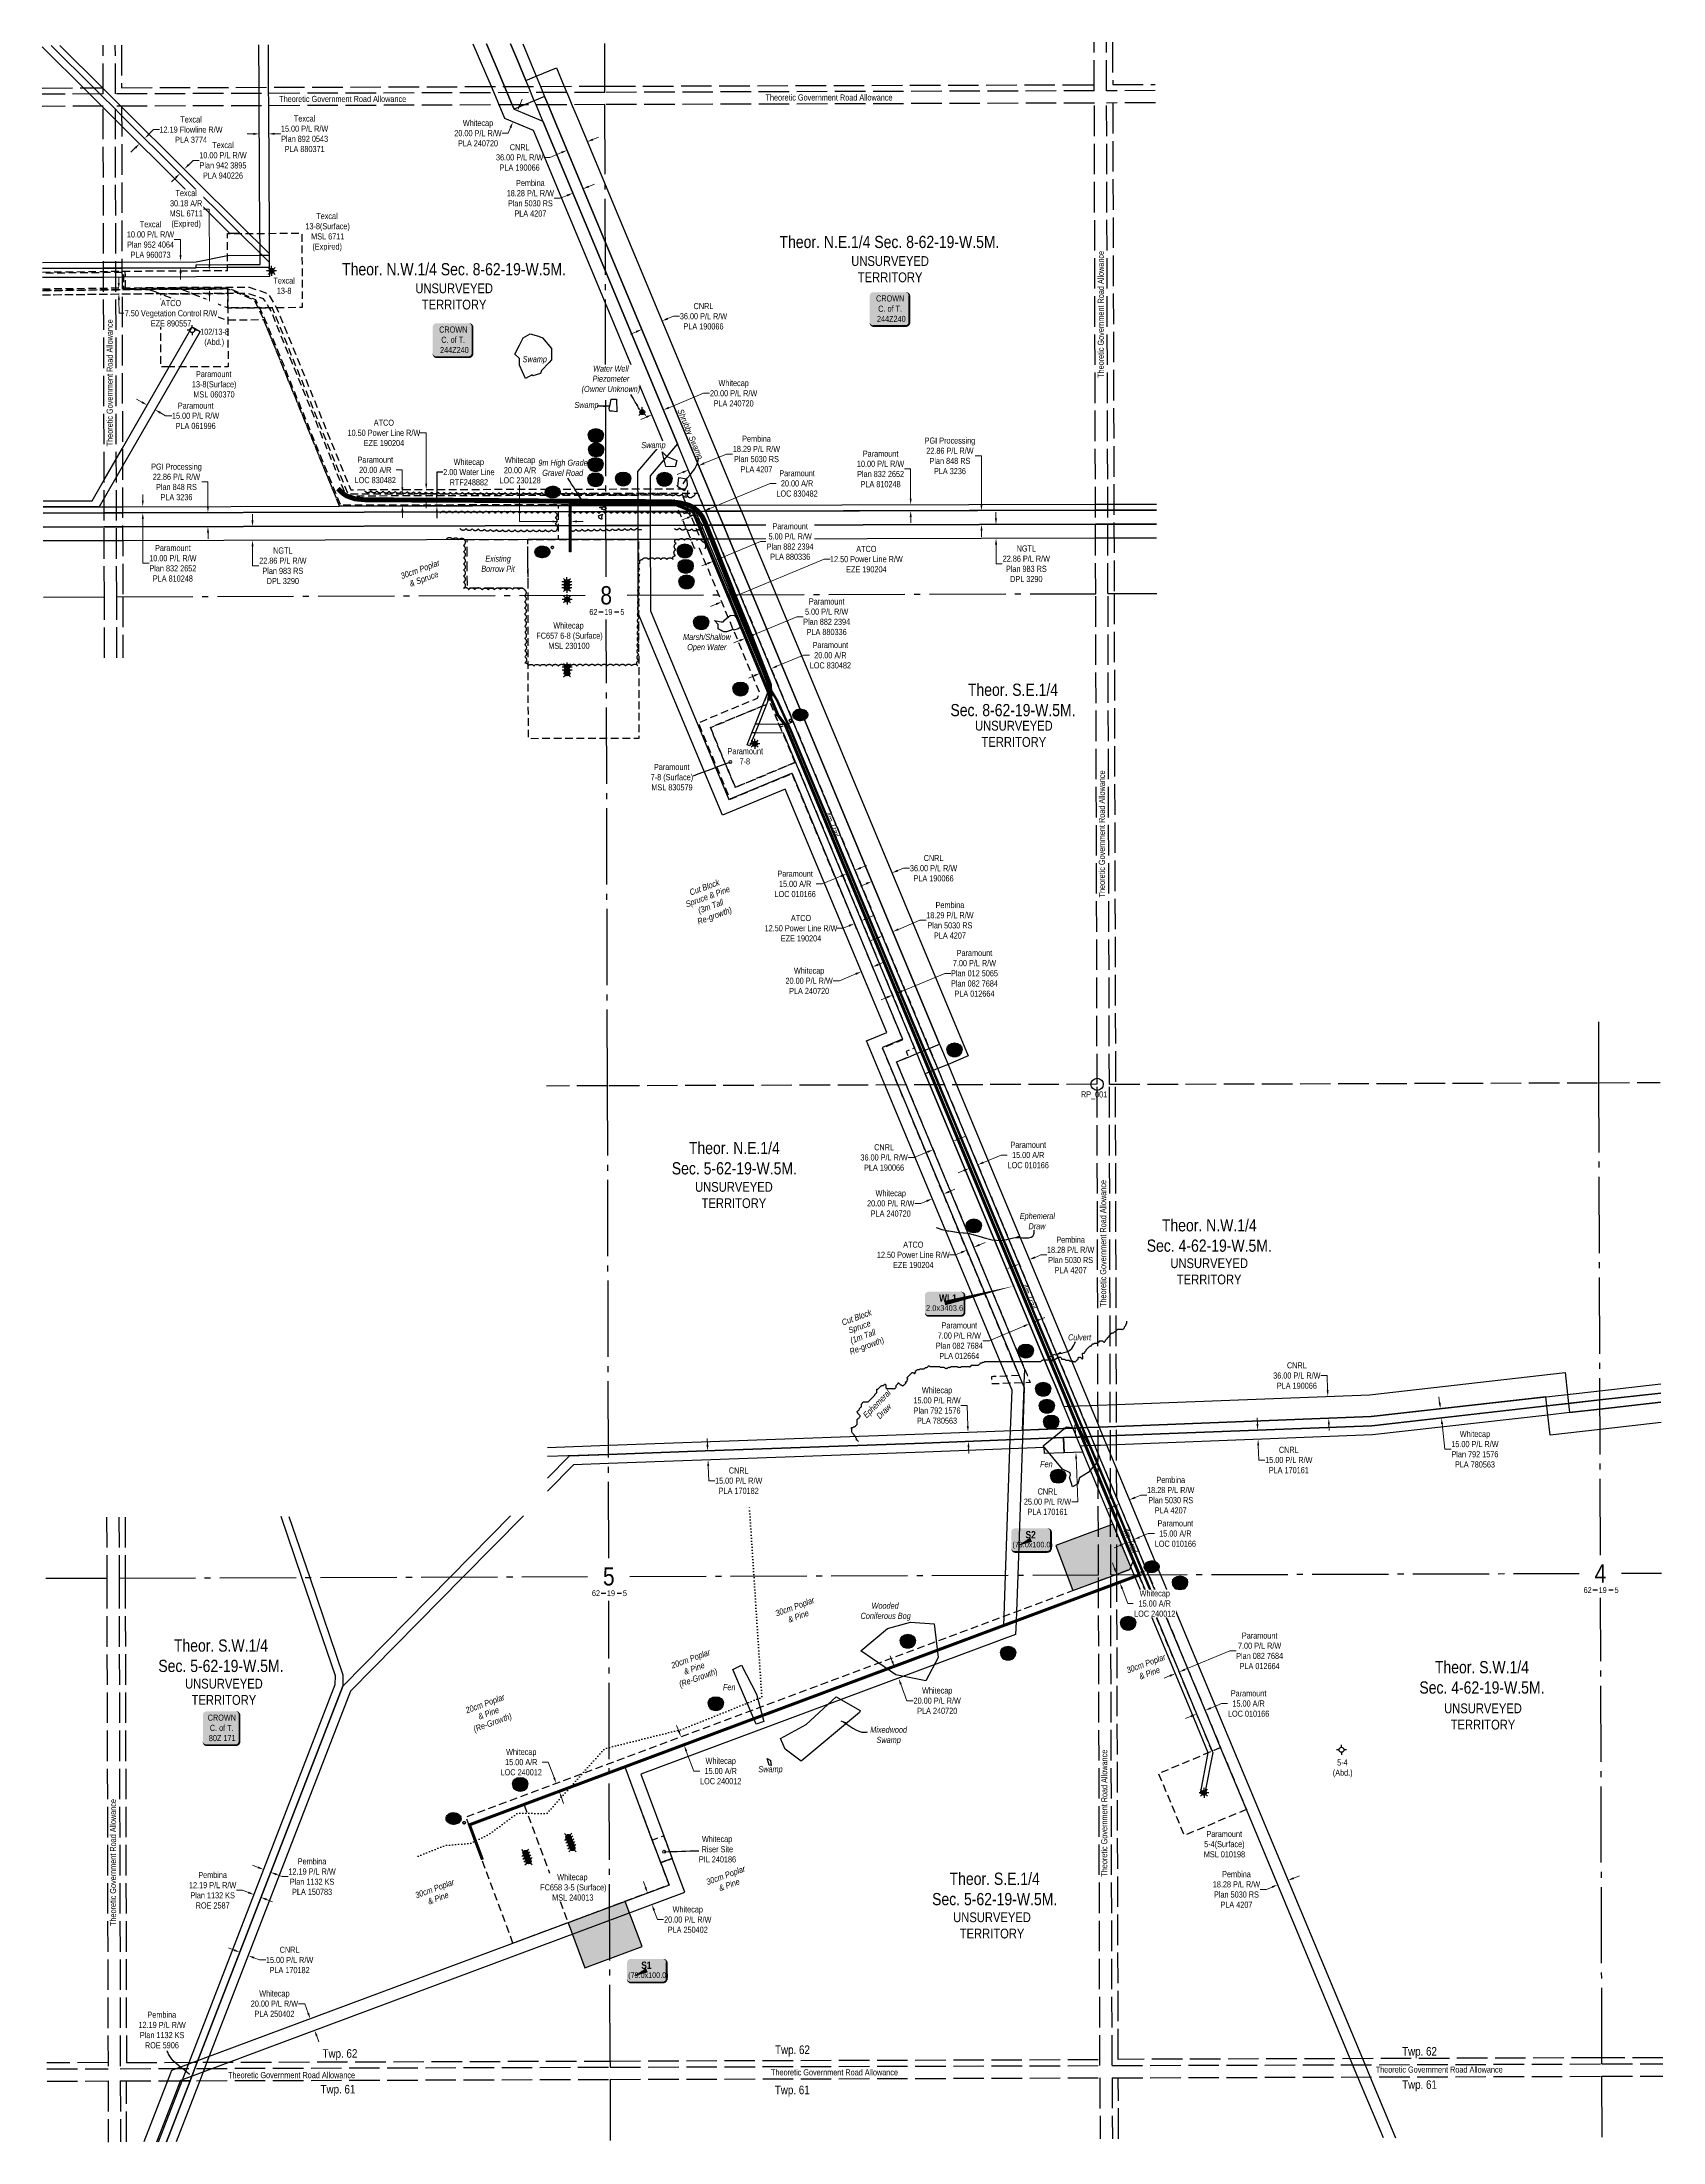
# Model space of a CAD drawing. Extents: x 510524 to 514472, y 6017951 to 6023231.
# Drawn here: x 511173 to 513829, y 6019789 to 6023231 of the extents above; entities that cross this region are included whole.
import ezdxf
from ezdxf.enums import TextEntityAlignment as Align

# ---------------------------------------------------------------- set-up
doc = ezdxf.new("R2010")
doc.units = 0
doc.header["$LTSCALE"] = 5
doc.header["$PDSIZE"] = 0.5
for name, pattern in [('0', [1, 1, 0]), ('foc-ACCESSROAD', [3.75, 2.5, -1.25]), ('foc-FLOWLINE', [3.75, 2.5, -1.25]), ('foc-QUARTERLINE', [33, 25, -3, 2, -3]), ('foc-TOPO', [1, 0.2, -0.8]), ('foc-TOPO-ephemeral', [6.25, 3.125, -0.625, 0.625, -0.625, 0.625, -0.625]), ('foc-UNSURVEYED', [12.5, 10, -2.5]), ('HIDDEN2', [4.7625, 3.175, -1.5875])]:
    doc.linetypes.add(name, pattern=pattern)
doc.layers.get('Defpoints').update_dxf_attribs({"color": 9})
for name, color, linetype in [('10', 1, 'Continuous'), ('35', 37, 'Continuous'), ('9', 3, 'Continuous'), ('AS-OWNER', 7, 'Continuous'), ('AS-ROADS', 254, 'Continuous'), ('C-AR', 13, 'foc-ACCESSROAD'), ('C-RW', 13, 'Continuous'), ('C-SYMBOL', 7, 'Continuous'), ('C-WS', 13, 'foc-ACCESSROAD'), ('C-WS-S', 8, 'Continuous'), ('CG-NOTES', 7, 'Continuous'), ('D-TXT', 6, 'Continuous'), ('DRILL-T', 8, 'Continuous'), ('F-AR', 190, 'foc-ACCESSROAD'), ('F-EZE', 190, 'foc-FLOWLINE'), ('F-RW', 190, 'Continuous'), ('F-WS', 190, 'foc-ACCESSROAD'), ('F-WS-S', 8, 'Continuous'), ('L-MON', 1, 'Continuous'), ('L-QSEC', 8, 'foc-QUARTERLINE'), ('L-ROAD-T', 7, 'Continuous'), ('L-SECLBL', 7, 'Continuous'), ('L-UNS-T', 3, 'Continuous'), ('L-USEC', 7, 'foc-UNSURVEYED'), ('P-CROSSINGS', 250, 'Continuous'), ('P-PROPOSED', 10, 'Continuous'), ('P-TEMP-BLOCKS', 250, 'Continuous'), ('P-TEMP-BLUE', 146, 'Continuous'), ('P-TEMP-H', 41, 'Continuous'), ('P-TEMP_WORKSPACE', 46, 'Continuous'), ('T-BUSH', 110, '0'), ('T-BUSH-T', 110, 'Continuous'), ('T-DRAW', 143, 'foc-TOPO-ephemeral'), ('T-EXISTING TFA', 220, 'HIDDEN2'), ('T-EXISTING TFA-T', 220, 'Continuous'), ('T-SLOPE', 48, 'Continuous'), ('T-VEGETATION CHANGE', 104, 'foc-TOPO'), ('T-WATER-T', 170, 'Continuous'), ('WETLAND', 143, 'Continuous'), ('WETLAND-T', 146, 'Continuous')]:
    doc.layers.add(name, color=color, linetype=linetype)
for name, color, linetype, lineweight in [('AS-GENERAL', 48, 'Continuous', 18), ('C-AR-T', 13, 'Continuous', 9), ('C-FLOWLINE-T', 13, 'Continuous', 9), ('C-RW-T', 13, 'Continuous', 9), ('C-WS-T', 13, 'Continuous', 9), ('F-AR-T', 190, 'Continuous', 9), ('F-EZE-T', 190, 'Continuous', 9), ('F-RW-T', 190, 'Continuous', 9), ('F-WS-T', 190, 'Continuous', 9), ('T-TEXT', 48, 'Continuous', 18)]:
    doc.layers.add(name, color=color, linetype=linetype, lineweight=lineweight)
doc.styles.add('175L', font='ARIALN.TTF', dxfattribs={"height": 20})
doc.styles.add('80', font='ARIALN.TTF', dxfattribs={"height": 10})
doc.styles.add('80CG', font='ARIALN.TTF', dxfattribs={"height": 10})
doc.styles.add('80L', font='ARIALN.TTF', dxfattribs={"height": 10})
doc.styles.add('80LS', font='ARIALNI.TTF', dxfattribs={"height": 10})
doc.styles.add('BOLD', font='ARIALNB.TTF')
doc.styles.add('Crossing', font='ARIALN.TTF', dxfattribs={"height": 10})
doc.styles.add('foc-LtypeFont', font='ARIALN.TTF', dxfattribs={"height": 7.35})
doc.styles.add('SIMPLEX', font='ARIALN.TTF')
doc.linetypes.add('foc-TOPO-flowdirection-NOLINE', pattern='A,0,[">",foc-LtypeFont,S=0.3,R=0,X=0,Y=-0.945],-20,[">",foc-LtypeFont,S=0.3,R=0,X=0,Y=-0.945],0', length=20)
doc.dimstyles.new('Compass 5 000', dxfattribs={"dimscale": 5, "dimtxt": 9, "dimasz": 2, "dimexe": 0.2, "dimexo": 0.0625, "dimgap": 0.5, "dimtad": 0, "dimtih": 1, "dimtoh": 1, "dimzin": 0, "dimdsep": 46, "dimtxsty": '80CG', "dimcen": 0.1, "dimse1": 1, "dimse2": 1, "dimclrd": 256, "dimclrt": 256, "dimaunit": 1, "dimadec": 4, "dimazin": 0, "dimtfac": 0.06, "dimtofl": 0, "dimtmove": 0, "dimatfit": 1, "dimfxl": 0.2, "dimtolj": 1, "dimtzin": 0, "dimlwd": -1, "dimarcsym": 0})

msp = doc.modelspace()

# ---------------------------------------------------------------- texts
at = {"layer": '35', "color": 3, "style": '80'}
msp.add_attdef('RP_001', (512875.132, 6021500.648), 'RP', height=10, dxfattribs=at)
at = {"layer": 'AS-GENERAL', "insert": (512854.01, 6021112.502), "char_height": 9.99459, "attachment_point": 1, "style": '80L'}
msp.add_mtext_dynamic_manual_height_columns('{\\fArial Narrow|b0|i1|c0|p34;Culvert}', width=36.80615, gutter_width=49.973, heights=[0], dxfattribs=at)
at = {"layer": 'C-AR-T', "insert": (511956.018, 6022528.798), "char_height": 10, "attachment_point": 5, "style": '80CG'}
msp.add_mtext('\\A1;Whitecap\\P20.00 A/R\\PLOC 230128', dxfattribs=at)
at = {"layer": 'C-SYMBOL', "color": 3, "style": '175L'}
msp.add_text('Theor. N.E.1/4 Sec. 8-62-19-W.5M.', height=20, dxfattribs=at).set_placement((512561.355, 6022886.956), align=Align.BOTTOM_CENTER)
at = {"layer": 'C-SYMBOL', "color": 3, "attachment_point": 2, "style": '175L'}
for s, insert, char_height, width in [('Theor. S.E.1/4 \\PSec. 8-62-19-W.5M.', (512763.731, 6022178.925), 20, 203.24229), ('Theor. S.W.1/4 \\PSec. 5-62-19-W.5M.', (511465.863, 6020612.3), 20.01075, 203.35155), ('Theor. S.W.1/4 \\PSec. 4-62-19-W.5M.', (513532.139, 6020576.839), 20, 203.24229), ('Theor. S.E.1/4 \\PSec. 5-62-19-W.5M.', (512733.752, 6020230.052), 20.01075, 203.35155)]:
    msp.add_mtext(s, dxfattribs=dict(at, insert=insert, char_height=char_height, width=width))
at = {"layer": 'C-SYMBOL', "color": 3, "linetype": 'Continuous', "insert": (513085.405, 6021301.137), "char_height": 20, "width": 203.24229, "attachment_point": 2, "style": '175L'}
msp.add_mtext('Theor. N.W.1/4 \\PSec. 4-62-19-W.5M.', dxfattribs=at)
at = {"layer": 'C-WS-T', "insert": (511982.151, 6022279.289), "char_height": 10.00538, "attachment_point": 1, "style": '80L'}
msp.add_mtext_dynamic_manual_height_columns('\\pi28.36;Whitecap\\P\\pi0.53119;FC657 6-8 (Surface)\\P\\pi20.146;MSL 230100', width=103.87341, gutter_width=50, heights=[0], dxfattribs=at)
at = {"layer": 'D-TXT', "color": 3, "char_height": 14.0075, "attachment_point": 1, "style": '80L'}
for s, width, insert in [('Twp. 62', 58.81323, (511632.343, 6019940.654)), ('Twp. 62', 58.81323, (512373.862, 6019946.779)), ('Twp. 62', 58.81323, (513401.346, 6019944.136)), ('Twp. 61', 59.45352, (511629.061, 6019882.107)), ('Twp. 61', 59.45352, (512373.525, 6019880.969)), ('Twp. 61', 59.45352, (513401.346, 6019889.712))]:
    msp.add_mtext_dynamic_manual_height_columns(s, width=width, gutter_width=47.5, heights=[0], dxfattribs=dict(at, insert=insert))
at = {"layer": 'DRILL-T', "char_height": 10, "attachment_point": 1, "style": '80L'}
for s, width, insert in [('\\pi-10.704;Texcal\\P\\pi-4.9814;13-8', 11.21721, (511562.497, 6022844.614)), ('\\pi-0.88025;102/13-8\\P\\pi5.9547;(Abd.)', 41.71836, (511432.728, 6022760.695)), ('\\pi0.47491,t10.475;Paramount\\P\\pi20.263,t30.263;7-8', 56.0385, (512295.432, 6022073.264)), ('\\pi13.093;5-4\\P\\pi5.9547;(Abd.)', 41.71836, (513281.822, 6020415.693))]:
    msp.add_mtext_dynamic_manual_height_columns(s, width=width, gutter_width=50, heights=[0], dxfattribs=dict(at, insert=insert))
at = {"layer": 'F-RW-T', "insert": (511309.283, 6020002.164), "char_height": 10.00538, "attachment_point": 1, "style": '80L'}
msp.add_mtext_dynamic_manual_height_columns('\\pi36.152;Pembina\\P\\pi21.472;12.19 P/L R/W\\P\\pi23.765;Plan 1132 KS\\P\\pi32.03;ROE 5906', width=116.15505, gutter_width=50.027, heights=[0], dxfattribs=at)
at = {"layer": 'F-WS-T', "char_height": 10.00538, "attachment_point": 1, "style": '80L'}
for s, width, insert in [('\\pi7.8255;Paramount\\P\\pi1.3111;13-8(Surface)\\P\\pi3.594;MSL 060370', 70.76925, (511417.03, 6022691.41)), ('\\pi5.5673;Paramount\\P\\pi0.29498;7-8 (Surface)\\P\\pi1.3119;MSL 830579', 66.2528, (512169.798, 6022047.354)), ('\\pi14.055;Paramount\\P\\pi10.342;5-4(Surface)\\P\\pi9.7996;MSL 010198', 83.22827, (513066.639, 6020298.522))]:
    msp.add_mtext_dynamic_manual_height_columns(s, width=width, gutter_width=50, heights=[0], dxfattribs=dict(at, insert=insert))
at = {"layer": 'L-ROAD-T', "style": '80L'}
for p in [(511665.409, 6023137.332), (512462.284, 6023139.75), (511581.623, 6019898.158), (512471.253, 6019902.771), (513462.121, 6019907.288)]:
    msp.add_text('Theoretic Government Road Allowance', height=10.00538, dxfattribs=at).set_placement(p, align=Align.MIDDLE_CENTER)
for p in [(512907.663, 6022784.212), (511283.685, 6022671.975), (512909.416, 6021932.603), (512911.461, 6021261.239), (512913.292, 6020327.495), (511289.063, 6020246.623)]:
    msp.add_text('Theoretic Government Road Allowance', height=10.00538, rotation=90, dxfattribs=at).set_placement(p, align=Align.MIDDLE_CENTER)
at = {"layer": 'L-UNS-T', "color": 3, "attachment_point": 5, "style": '80L'}
for width, gutter_width, insert, char_height in [(126.41375, 47.5, (512562.371, 6022858.225), 16), (126.41375, 47.5, (511848.007, 6022813.488), 16), (126.41375, 47.5, (512765.165, 6022096.584), 16), (126.48171, 47.526, (513085.238, 6021215.552), 16), (126.41375, 47.5, (511470.74, 6020526.357), 16.0086), (126.48171, 47.526, (513533.898, 6020485.913), 16), (126.41375, 47.5, (512729.42, 6020143.477), 16.0086)]:
    msp.add_mtext_dynamic_manual_height_columns('UNSURVEYED TERRITORY', width=width, gutter_width=gutter_width, heights=[0], dxfattribs=dict(at, insert=insert, char_height=char_height))
at = {"layer": 'T-BUSH-T', "attachment_point": 1, "rotation": 20}
for s, width, gutter_width, insert, char_height, style in [('\\pi0.32865;{\\fArial Narrow|b0|i1|c0|p34;30cm Poplar \\P\\pi9.7011;& Spruce}', 65.33669, 49.946, (511758.844, 6022359.503), 10, '80L'), ('\\pi2.867;Spruce & Pine\\P\\pi18.483;(3m Tall \\P\\pi11.215;Re-growth)', 77.83061, 49.973, (512223.349, 6021820.765), 9.99467, '80LS'), ('\\pi21.326;Spruce \\P\\pi18.483;(1m Tall \\P\\pi11.215;Re-growth)', 77.83061, 49.973, (512472.695, 6021115.853), 9.99467, '80LS'), ('\\pi0.36378;{\\fArial Narrow|b0|i1|c0|p34;30cm Poplar \\P\\pi16.421;& Pine}', 65.40696, 50, (512372.746, 6020659.166), 10, '80L'), ('\\pi0.38765;{\\fArial Narrow|b0|i1|c0|p34;20cm Poplar \\P\\pi16.421;& Pine\\P\\pi2.0179;(Re-Growth)}', 65.40696, 50, (512201.992, 6020573.803), 10, '80L'), ('\\pi0.36378;{\\fArial Narrow|b0|i1|c0|p34;30cm Poplar \\P\\pi16.421;& Pine}', 65.40696, 50, (512948.165, 6020565.963), 10, '80L'), ('\\pi0.38765;{\\fArial Narrow|b0|i1|c0|p34;20cm Poplar \\P\\pi16.421;& Pine\\P\\pi2.0179;(Re-Growth)}', 65.40696, 50, (511865.101, 6020500.25), 10, '80L'), ('\\pi0.36378;{\\fArial Narrow|b0|i1|c0|p34;30cm Poplar \\P\\pi16.421;& Pine}', 65.40696, 50, (511782.59, 6020197.142), 10, '80L')]:
    msp.add_mtext_dynamic_manual_height_columns(s, width=width, gutter_width=gutter_width, heights=[0], dxfattribs=dict(at, insert=insert, char_height=char_height, style=style))
at = {"layer": 'T-EXISTING TFA-T', "insert": (511892.206, 6022388.808), "char_height": 9.99459, "attachment_point": 1, "style": '80L'}
msp.add_mtext_dynamic_manual_height_columns('\\pi6.9009;{\\fArial Narrow|b0|i1|c0|p34;Existing \\P\\pi0.28444;Borrow Pit}', width=53.31659, gutter_width=49.946, heights=[0], dxfattribs=at)
at = {"layer": 'T-SLOPE', "insert": (511985.6, 6022546.137), "char_height": 10, "attachment_point": 1, "style": '80L'}
msp.add_mtext_dynamic_manual_height_columns('\\pi0.41458;{\\fArial Narrow|b0|i1|c0|p34;9m High Grade\\P\\pi6.8471;Gravel Road}', width=77.45263, gutter_width=49.973, heights=[0], dxfattribs=at)
at = {"layer": 'T-TEXT', "attachment_point": 1, "style": '80L'}
for s, width, gutter_width, insert, char_height, rotation in [('{\\fArial Narrow|b0|i1|c0|p34;4m Trail}', 44.81334, 49.974, (512464.063, 6021970.153), 10, 292.482101), ('{\\fArial Narrow|b0|i1|c0|p34;Cut Block}', 52.09378, 49.973, (512232.495, 6021841.063), 9.99459, 20), ('{\\fArial Narrow|b0|i1|c0|p34;4m Trail}', 44.81334, 49.974, (512786.609, 6021196.338), 10, 292.482101), ('{\\fArial Narrow|b0|i1|c0|p34;Cut Block}', 52.09378, 49.973, (512481.84, 6021136.151), 9.99459, 20), ('{\\fArial Narrow|b0|i1|c0|p34;4m Trail}', 44.81334, 49.974, (512952.487, 6020796.321), 10, 292.482101)]:
    msp.add_mtext_dynamic_manual_height_columns(s, width=width, gutter_width=gutter_width, heights=[0], dxfattribs=dict(at, insert=insert, char_height=char_height, rotation=rotation))
at = {"layer": 'T-WATER-T', "insert": (512774.593, 6021311.297), "char_height": 9.99459, "attachment_point": 1, "style": '80L'}
msp.add_mtext_dynamic_manual_height_columns('\\pi0.3263;{\\fArial Narrow|b0|i1|c0|p34;Ephemeral \\P\\pi14.585;Draw}', width=55.9501, gutter_width=49.973, heights=[0], dxfattribs=at)
at = {"layer": 'T-WATER-T', "insert": (512516.618, 6020981.282), "char_height": 9.99459, "attachment_point": 1, "rotation": 45.310608, "style": '80L'}
msp.add_mtext_dynamic_manual_height_columns('\\pi0.3263;{\\fArial Narrow|b0|i1|c0|p34;Ephemeral \\P\\pi14.585;Draw}', width=55.9501, gutter_width=49.973, heights=[0], dxfattribs=at)
at = {"layer": 'WETLAND-T', "char_height": 10.00538, "attachment_point": 1, "style": '80L'}
for s, width, gutter_width, insert in [('\\pi0.43566;{\\fArial Narrow|b0|i1|c0|p34;Swamp}', 38.02635, 49.973, (511959.846, 6022715.828)), ('\\pi0.43566;{\\fArial Narrow|b0|i1|c0|p34;Swamp}', 38.02635, 49.973, (512044.62, 6022640.713)), ('{\\fArial Narrow|b0|i1|c0|p34;Fen}', 19.57163, 50.027, (512808.156, 6020904.625)), ('\\pi18.631;{\\fArial Narrow|b0|i1|c0|p34;Wooded \\P\\pi0.56872;Coniferous Bog}', 79.07837, 50.027, (512513.411, 6020672.633)), ('{\\fArial Narrow|b0|i1|c0|p34;Fen}', 19.57163, 50.027, (512288.487, 6020539.095)), ('\\pi0.32644;{\\fArial Narrow|b0|i1|c0|p34;Mixedwood \\P\\pi10.738;Swamp}', 58.63082, 50.027, (512529.444, 6020469.286)), ('\\pi3.0974;{\\fArial Narrow|b0|i1|c0|p34;Swamp}', 43.34976, 50.027, (512343.39, 6020404.673))]:
    msp.add_mtext_dynamic_manual_height_columns(s, width=width, gutter_width=gutter_width, heights=[0], dxfattribs=dict(at, insert=insert))
at = {"layer": 'WETLAND-T', "insert": (512222.887, 6022630.292), "char_height": 10.00538, "width": 84.0902, "attachment_point": 1, "rotation": 292.632597, "style": '80L'}
msp.add_mtext('{\\fArial Narrow|b0|i1|c0|p34;Shrubby Swamp}', dxfattribs=at)

# ---------------------------------------------------------------- blocks, each defined once
blk = doc.blocks.new('L-SECLBL')
at = {"layer": '9', "color": 7}
for p, q in [((-5.1, -27.8), (-12.3, -27.8)), ((20.7, -27.8), (13.5, -27.8))]:
    blk.add_line(p, q, dxfattribs=at)
at = {"layer": '10', "color": 2, "style": 'SIMPLEX'}
blk.add_attdef('SEC', text='', height=30, dxfattribs=at).set_placement((0, 0), align=Align.MIDDLE)
at = {"layer": '10', "color": 5, "style": '80L'}
blk.add_attdef('TWP', text='', height=9.5, dxfattribs=at).set_placement((-14.4, -27.4), align=Align.MIDDLE_RIGHT)
blk.add_attdef('RGE', text='', height=9.5, dxfattribs=at).set_placement((3.6, -27.4), align=Align.MIDDLE_CENTER)
blk.add_attdef('MER', text='', height=9.5, dxfattribs=at).set_placement((23.2, -27.4), align=Align.MIDDLE_LEFT)
blk = doc.blocks.new('*D27')
at = {"layer": 'C-FLOWLINE-T', "transparency": 16777216}
for p, q in [((512161.6, 6020206), (512158.1, 6020215.3)), ((512175.5, 6020168.5), (512181.2, 6020153.1)), ((512181.2, 6020153.1), (512191.2, 6020153.1))]:
    blk.add_line(p, q, dxfattribs=at)
at = {"layer": 'C-FLOWLINE-T', "linetype": 'Continuous', "transparency": 16777216}
for points in [[(512163.1, 6020206.5), (512160, 6020205.4), (512165, 6020196.6)], [(512177.1, 6020169.1), (512174, 6020167.9), (512172, 6020177.9)]]:
    blk.add_solid(points, dxfattribs=at)
at = {"layer": 'Defpoints', "color": 0, "linetype": 'Continuous', "transparency": 16777216}
for p in [(512186.4, 6020204.6), (512172, 6020177.9), (512193.4, 6020185.8)]:
    blk.add_point(p, dxfattribs=at)
at = {"layer": 'C-FLOWLINE-T', "linetype": 'Continuous', "transparency": 16777216, "insert": (512230.8, 6020153.1), "char_height": 10, "attachment_point": 5, "style": '80CG'}
blk.add_mtext('\\A1;Whitecap\\P20.00 P/L R/W\\PPLA 250402', dxfattribs=at)
blk = doc.blocks.new('*D28')
at = {"layer": 'C-RW-T', "transparency": 16777216}
for p, q in [((512688.4, 6020995.8), (512678.4, 6020995.8)), ((512689.6, 6020962), (512688.4, 6020995.8)), ((512690.9, 6020927), (512691.2, 6020917.1))]:
    blk.add_line(p, q, dxfattribs=at)
for points in [[(512691.3, 6020962.1), (512688, 6020962), (512690, 6020952)], [(512692.6, 6020927.1), (512689.2, 6020927), (512690.5, 6020937)]]:
    blk.add_solid(points, dxfattribs=at)
at = {"layer": 'Defpoints', "color": 0, "transparency": 16777216}
for p in [(512690, 6020952), (512510, 6020945.5), (512510.6, 6020930.5)]:
    blk.add_point(p, dxfattribs=at)
at = {"layer": 'C-RW-T', "transparency": 16777216, "insert": (512639.3, 6020995.8), "char_height": 10, "attachment_point": 5, "style": '80CG'}
blk.add_mtext('\\A1;Whitecap\\P15.00 P/L R/W\\PPlan 792 1576\\PPLA 780563', dxfattribs=at)
blk = doc.blocks.new('*D29')
at = {"layer": 'C-RW-T', "transparency": 16777216}
for p, q in [((513462.9, 6021000.3), (513461.8, 6021010.2)), ((513466.9, 6020965.5), (513471.6, 6020924.1)), ((513471.6, 6020924.1), (513481.6, 6020924.1))]:
    blk.add_line(p, q, dxfattribs=at)
for points in [[(513464.6, 6021000.5), (513461.3, 6021000.1), (513464.1, 6020990.4)], [(513468.5, 6020965.7), (513465.2, 6020965.3), (513465.7, 6020975.5)]]:
    blk.add_solid(points, dxfattribs=at)
at = {"layer": 'Defpoints', "color": 0, "transparency": 16777216}
for p in [(513464.1, 6020990.4), (513496.8, 6020994.1), (513498.5, 6020979.2)]:
    blk.add_point(p, dxfattribs=at)
at = {"layer": 'C-RW-T', "transparency": 16777216, "insert": (513520.7, 6020924.1), "char_height": 10, "attachment_point": 5, "style": '80CG'}
blk.add_mtext('\\A1;Whitecap\\P15.00 P/L R/W\\PPlan 792 1576\\PPLA 780563', dxfattribs=at)
blk = doc.blocks.new('*D30')
at = {"layer": 'C-RW-T', "transparency": 16777216}
for p, q in [((512566, 6020576.4), (512562.5, 6020585.7)), ((512580, 6020538.9), (512590, 6020511.9)), ((512590, 6020511.9), (512600, 6020511.9))]:
    blk.add_line(p, q, dxfattribs=at)
at = {"layer": 'C-RW-T', "linetype": 'Continuous', "transparency": 16777216}
for points in [[(512567.5, 6020577), (512564.4, 6020575.8), (512569.5, 6020567)], [(512581.5, 6020539.5), (512578.4, 6020538.3), (512576.5, 6020548.3)]]:
    blk.add_solid(points, dxfattribs=at)
at = {"layer": 'Defpoints', "color": 0, "linetype": 'Continuous', "transparency": 16777216}
for p in [(512595.2, 6020576.6), (512576.5, 6020548.3), (512602.2, 6020557.9)]:
    blk.add_point(p, dxfattribs=at)
at = {"layer": 'C-RW-T', "linetype": 'Continuous', "transparency": 16777216, "insert": (512639.6, 6020511.9), "char_height": 10, "attachment_point": 5, "style": '80CG'}
blk.add_mtext('\\A1;Whitecap\\P20.00 P/L R/W\\PPLA 240720', dxfattribs=at)
blk = doc.blocks.new('*D31')
at = {"layer": 'C-RW-T', "transparency": 16777216}
for p, q in [((512613, 6021327), (512603, 6021327)), ((512622.2, 6021330.9), (512613, 6021327)), ((512659.1, 6021346.3), (512668.3, 6021350.1))]:
    blk.add_line(p, q, dxfattribs=at)
at = {"layer": 'C-RW-T', "linetype": 'Continuous', "transparency": 16777216}
for points in [[(512621.5, 6021332.4), (512622.8, 6021329.3), (512631.4, 6021334.7)], [(512658.5, 6021347.8), (512659.8, 6021344.7), (512649.9, 6021342.4)]]:
    blk.add_solid(points, dxfattribs=at)
at = {"layer": 'Defpoints', "color": 0, "linetype": 'Continuous', "transparency": 16777216}
for p in [(512629.5, 6021339.3), (512631.4, 6021334.7), (512647.9, 6021347)]:
    blk.add_point(p, dxfattribs=at)
at = {"layer": 'C-RW-T', "linetype": 'Continuous', "transparency": 16777216, "insert": (512563.4, 6021327), "char_height": 10, "attachment_point": 5, "style": '80CG'}
blk.add_mtext('\\A1;Whitecap\\P20.00 P/L R/W\\PPLA 240720', dxfattribs=at)
blk = doc.blocks.new('*D32')
at = {"layer": 'C-RW-T', "transparency": 16777216}
for p, q in [((511603.1, 6020015.3), (511593.1, 6020015.3)), ((511608.8, 6019999.8), (511603.1, 6020015.3)), ((511622.8, 6019962.3), (511626.3, 6019953))]:
    blk.add_line(p, q, dxfattribs=at)
at = {"layer": 'C-RW-T', "linetype": 'Continuous', "transparency": 16777216}
for points in [[(511610.4, 6020000.4), (511607.3, 6019999.2), (511612.3, 6019990.4)], [(511624.4, 6019962.9), (511621.2, 6019961.8), (511619.3, 6019971.7)]]:
    blk.add_solid(points, dxfattribs=at)
at = {"layer": 'Defpoints', "color": 0, "linetype": 'Continuous', "transparency": 16777216}
for p in [(511605.6, 6019987.9), (511612.3, 6019990.4), (511612.6, 6019969.2)]:
    blk.add_point(p, dxfattribs=at)
at = {"layer": 'C-RW-T', "linetype": 'Continuous', "transparency": 16777216, "insert": (511553.5, 6020015.3), "char_height": 10, "attachment_point": 5, "style": '80CG'}
blk.add_mtext('\\A1;Whitecap\\P20.00 P/L R/W\\PPLA 250402', dxfattribs=at)
blk = doc.blocks.new('*D33')
at = {"layer": 'Defpoints', "color": 0, "transparency": 16777216}
for p in [(511535.5, 6020233.6), (511546.8, 6020229.2), (511547.4, 6020230.7)]:
    blk.add_point(p, dxfattribs=at)
at = {"layer": 'F-RW-T', "transparency": 16777216}
for p, q in [((511526.7, 6020238.7), (511517.4, 6020242.3)), ((511556.7, 6020227.1), (511566.1, 6020223.5)), ((511566.1, 6020223.5), (511576.1, 6020223.5))]:
    blk.add_line(p, q, dxfattribs=at)
for points in [[(511527.3, 6020240.3), (511526.1, 6020237.2), (511536, 6020235.1)], [(511557.3, 6020228.7), (511556.1, 6020225.6), (511547.4, 6020230.7)]]:
    blk.add_solid(points, dxfattribs=at)
at = {"layer": 'F-RW-T', "transparency": 16777216, "insert": (511615.2, 6020223.5), "char_height": 10, "attachment_point": 5, "style": '80CG'}
blk.add_mtext('\\A1;Pembina\\P12.19 P/L R/W\\PPlan 1132 KS\\PPLA 150783', dxfattribs=at)
blk = doc.blocks.new('*D34')
at = {"layer": 'Defpoints', "color": 0, "transparency": 16777216}
for p in [(511496.6, 6020099.4), (511510.6, 6020094), (511510.7, 6020094.1)]:
    blk.add_point(p, dxfattribs=at)
at = {"layer": 'F-RW-T', "transparency": 16777216}
for p, q in [((511487.3, 6020103.2), (511478, 6020106.8)), ((511520, 6020090.5), (511529.3, 6020086.9)), ((511529.3, 6020086.9), (511539.3, 6020086.9))]:
    blk.add_line(p, q, dxfattribs=at)
for points in [[(511487.9, 6020104.7), (511486.7, 6020101.6), (511496.7, 6020099.6)], [(511520.6, 6020092.1), (511519.4, 6020089), (511510.7, 6020094.1)]]:
    blk.add_solid(points, dxfattribs=at)
at = {"layer": 'F-RW-T', "transparency": 16777216, "insert": (511578.4, 6020086.9), "char_height": 10, "attachment_point": 5, "style": '80CG'}
blk.add_mtext('\\A1;CNRL\\P15.00 P/L R/W\\PPLA 170182', dxfattribs=at)
blk = doc.blocks.new('*D35')
at = {"layer": 'Defpoints', "color": 0, "transparency": 16777216}
for p in [(511561.5, 6020301), (511572.9, 6020296.6), (511520.1, 6020193.9)]:
    blk.add_point(p, dxfattribs=at)
at = {"layer": 'F-RW-T', "transparency": 16777216}
for p, q in [((511501.4, 6020201.2), (511491.4, 6020201.2)), ((511510.8, 6020197.5), (511501.4, 6020201.2)), ((511540.8, 6020185.9), (511550.1, 6020182.3))]:
    blk.add_line(p, q, dxfattribs=at)
for points in [[(511511.4, 6020199.1), (511510.2, 6020196), (511520.1, 6020193.9)], [(511541.4, 6020187.5), (511540.2, 6020184.4), (511531.5, 6020189.5)]]:
    blk.add_solid(points, dxfattribs=at)
at = {"layer": 'F-RW-T', "transparency": 16777216, "insert": (511452.3, 6020201.2), "char_height": 10, "attachment_point": 5, "style": '80CG'}
blk.add_mtext('\\A1;Pembina\\P12.19 P/L R/W\\PPlan 1132 KS\\PROE 2587', dxfattribs=at)
blk = doc.blocks.new('*D36')
at = {"layer": 'Defpoints', "color": 0, "transparency": 16777216}
for p in [(512773.5, 6021228.3), (512790.4, 6021235.4), (512790.6, 6021234.8)]:
    blk.add_point(p, dxfattribs=at)
at = {"layer": 'F-RW-T', "transparency": 16777216}
for p, q in [((512764.5, 6021223.9), (512755.3, 6021220.1)), ((512799.9, 6021238.6), (512809.1, 6021242.5)), ((512809.1, 6021242.5), (512819.1, 6021242.5))]:
    blk.add_line(p, q, dxfattribs=at)
for points in [[(512763.9, 6021225.4), (512765.2, 6021222.4), (512773.8, 6021227.7)], [(512799.2, 6021240.2), (512800.5, 6021237.1), (512790.6, 6021234.8)]]:
    blk.add_solid(points, dxfattribs=at)
at = {"layer": 'F-RW-T', "transparency": 16777216, "insert": (512858.2, 6021242.5), "char_height": 10, "attachment_point": 5, "style": '80CG'}
blk.add_mtext('\\A1;Pembina\\P18.28 P/L R/W\\PPlan 5030 RS\\PPLA 4207', dxfattribs=at)
blk = doc.blocks.new('*D37')
at = {"layer": 'Defpoints', "color": 0, "transparency": 16777216}
for p in [(512790.8, 6021129.7), (512893.5, 6020883), (512900, 6020885.7)]:
    blk.add_point(p, dxfattribs=at)
at = {"layer": 'F-RW-T', "transparency": 16777216}
for p, q in [((512781.5, 6021125.8), (512724.5, 6021102)), ((512806.5, 6021136.2), (512815.7, 6021140)), ((512724.5, 6021102), (512714.5, 6021102))]:
    blk.add_line(p, q, dxfattribs=at)
for points in [[(512780.9, 6021127.4), (512782.2, 6021124.3), (512790.8, 6021129.7)], [(512805.8, 6021137.7), (512807.1, 6021134.7), (512797.2, 6021132.4)]]:
    blk.add_solid(points, dxfattribs=at)
at = {"layer": 'F-RW-T', "transparency": 16777216, "insert": (512675.8, 6021102), "char_height": 10, "attachment_point": 5, "style": '80CG'}
blk.add_mtext('\\A1;Paramount\\P7.00 P/L R/W\\PPlan 082 7684\\PPLA 012664', dxfattribs=at)
blk = doc.blocks.new('*D38')
at = {"layer": 'Defpoints', "color": 0, "transparency": 16777216}
for p in [(512992.9, 6020948.7), (512993.4, 6020933.7), (513165.3, 6020940.3)]:
    blk.add_point(p, dxfattribs=at)
at = {"layer": 'F-RW-T', "transparency": 16777216}
for p, q in [((513164.3, 6020965.3), (513163.9, 6020975.3)), ((513165.7, 6020930.3), (513166.6, 6020906.4)), ((513166.6, 6020906.4), (513176.6, 6020906.4))]:
    blk.add_line(p, q, dxfattribs=at)
for points in [[(513166, 6020965.4), (513162.7, 6020965.3), (513164.7, 6020955.3)], [(513167.3, 6020930.4), (513164, 6020930.3), (513165.3, 6020940.3)]]:
    blk.add_solid(points, dxfattribs=at)
at = {"layer": 'F-RW-T', "transparency": 16777216, "insert": (513215.7, 6020906.4), "char_height": 10, "attachment_point": 5, "style": '80CG'}
blk.add_mtext('\\A1;CNRL\\P15.00 P/L R/W^JPLA 170161', dxfattribs=at)
blk = doc.blocks.new('*D39')
at = {"layer": 'Defpoints', "color": 0, "transparency": 16777216}
for p in [(512384.5, 6020925.8), (512264, 6020906.4), (512385.1, 6020910.8)]:
    blk.add_point(p, dxfattribs=at)
at = {"layer": 'F-RW-T', "transparency": 16777216}
for p, q in [((512263.1, 6020931.4), (512262.7, 6020941.4)), ((512264.4, 6020896.4), (512265.2, 6020872.5)), ((512265.2, 6020872.5), (512275.2, 6020872.5))]:
    blk.add_line(p, q, dxfattribs=at)
for points in [[(512264.8, 6020931.5), (512261.4, 6020931.3), (512263.4, 6020921.4)], [(512266, 6020896.5), (512262.7, 6020896.3), (512264, 6020906.4)]]:
    blk.add_solid(points, dxfattribs=at)
at = {"layer": 'F-RW-T', "transparency": 16777216, "insert": (512314.3, 6020872.5), "char_height": 10, "attachment_point": 5, "style": '80CG'}
blk.add_mtext('\\A1;CNRL\\P15.00 P/L R/W\\PPLA 170182', dxfattribs=at)
blk = doc.blocks.new('*D40')
at = {"layer": 'Defpoints', "color": 0, "transparency": 16777216}
for p in [(512632.9, 6021415.1), (512698.1, 6021258.5), (512731.4, 6021272.3)]:
    blk.add_point(p, dxfattribs=at)
at = {"layer": 'F-RW-T', "transparency": 16777216}
for p, q in [((512675.4, 6021432.8), (512684.6, 6021436.7)), ((512602, 6021402.3), (512592, 6021402.3)), ((512623.6, 6021411.3), (512602, 6021402.3))]:
    blk.add_line(p, q, dxfattribs=at)
for points in [[(512674.7, 6021434.4), (512676, 6021431.3), (512666.1, 6021429)], [(512623, 6021412.8), (512624.3, 6021409.7), (512632.9, 6021415.1)]]:
    blk.add_solid(points, dxfattribs=at)
at = {"layer": 'F-RW-T', "transparency": 16777216, "insert": (512552.5, 6021402.3), "char_height": 10, "attachment_point": 5, "style": '80CG'}
blk.add_mtext('\\A1;CNRL\\P36.00 P/L R/W\\PPLA 190066', dxfattribs=at)
blk = doc.blocks.new('*D41')
at = {"layer": 'Defpoints', "color": 0, "transparency": 16777216}
for p in [(513240.7, 6021009.3), (513279.7, 6021010.8), (513242.1, 6020973.2)]:
    blk.add_point(p, dxfattribs=at)
at = {"layer": 'F-RW-T', "transparency": 16777216}
for p, q in [((513278.4, 6021044.8), (513268.4, 6021044.8)), ((513279.3, 6021020.8), (513278.4, 6021044.8)), ((513281.4, 6020964.7), (513281.8, 6020954.7))]:
    blk.add_line(p, q, dxfattribs=at)
for points in [[(513280.9, 6021020.9), (513277.6, 6021020.7), (513279.7, 6021010.8)], [(513283.1, 6020964.8), (513279.8, 6020964.7), (513281, 6020974.7)]]:
    blk.add_solid(points, dxfattribs=at)
at = {"layer": 'F-RW-T', "transparency": 16777216, "insert": (513228.9, 6021044.8), "char_height": 10, "attachment_point": 5, "style": '80CG'}
blk.add_mtext('\\A1;CNRL\\P36.00 P/L R/W\\PPLA 190066', dxfattribs=at)
blk = doc.blocks.new('*D42')
at = {"layer": 'Defpoints', "color": 0, "transparency": 16777216}
for p in [(512937.4, 6020834.9), (512954.3, 6020841.9), (512954.6, 6020841.1)]:
    blk.add_point(p, dxfattribs=at)
at = {"layer": 'F-RW-T', "transparency": 16777216}
for p, q in [((512963.8, 6020844.9), (512973.1, 6020848.8)), ((512973.1, 6020848.8), (512983.1, 6020848.8)), ((512928.5, 6020830.2), (512919.2, 6020826.4))]:
    blk.add_line(p, q, dxfattribs=at)
for points in [[(512963.2, 6020846.5), (512964.5, 6020843.4), (512954.6, 6020841.1)], [(512927.8, 6020831.7), (512929.1, 6020828.7), (512937.7, 6020834)]]:
    blk.add_solid(points, dxfattribs=at)
at = {"layer": 'F-RW-T', "transparency": 16777216, "insert": (513022.2, 6020848.8), "char_height": 10, "attachment_point": 5, "style": '80CG'}
blk.add_mtext('\\A1;Pembina\\P18.28 P/L R/W\\PPlan 5030 RS\\PPLA 4207', dxfattribs=at)
blk = doc.blocks.new('*D43')
at = {"layer": 'Defpoints', "color": 0, "transparency": 16777216}
for p in [(512958.6, 6020726.9), (512965.1, 6020729.6), (513036.1, 6020559)]:
    blk.add_point(p, dxfattribs=at)
at = {"layer": 'F-RW-T', "transparency": 16777216}
for p, q in [((513045.4, 6020562.8), (513119.2, 6020593.6)), ((513119.2, 6020593.6), (513129.2, 6020593.6)), ((513020.4, 6020552.4), (513011.2, 6020548.6))]:
    blk.add_line(p, q, dxfattribs=at)
for points in [[(513019.8, 6020554), (513021.1, 6020550.9), (513029.7, 6020556.3)], [(513044.7, 6020564.4), (513046, 6020561.3), (513036.1, 6020559)]]:
    blk.add_solid(points, dxfattribs=at)
at = {"layer": 'F-RW-T', "transparency": 16777216, "insert": (513167.9, 6020593.6), "char_height": 10, "attachment_point": 5, "style": '80CG'}
blk.add_mtext('\\A1;Paramount\\P7.00 P/L R/W\\PPlan 082 7684\\PPLA 012664', dxfattribs=at)
blk = doc.blocks.new('*D44')
at = {"layer": 'Defpoints', "color": 0, "transparency": 16777216}
for p in [(513190.2, 6020228), (513207.1, 6020235.1), (513197.6, 6020210.3)]:
    blk.add_point(p, dxfattribs=at)
at = {"layer": 'F-RW-T', "transparency": 16777216}
for p, q in [((513223.7, 6020221.1), (513233, 6020225)), ((513179, 6020202.5), (513169, 6020202.5)), ((513188.4, 6020206.4), (513179, 6020202.5))]:
    blk.add_line(p, q, dxfattribs=at)
for points in [[(513187.8, 6020207.9), (513189, 6020204.9), (513197.6, 6020210.3)], [(513223.1, 6020222.7), (513224.4, 6020219.6), (513214.5, 6020217.3)]]:
    blk.add_solid(points, dxfattribs=at)
at = {"layer": 'F-RW-T', "transparency": 16777216, "insert": (513129.9, 6020202.5), "char_height": 10, "attachment_point": 5, "style": '80CG'}
blk.add_mtext('\\A1;Pembina\\P18.28 P/L R/W\\PPlan 5030 RS\\PPLA 4207', dxfattribs=at)
blk = doc.blocks.new('*U26')
h = blk.add_hatch(color=255)
edge = h.paths.add_edge_path()
edge.add_line((-24, -28.5), (24, -28.5))
edge.add_arc((24, -22.5), 6, 270, 360)
edge.add_line((30, -22.5), (30, 21))
edge.add_arc((24, 21), 6, 0, 90)
edge.add_line((24, 27), (-24, 27))
edge.add_arc((-24, 21), 6, 90, 180)
edge.add_line((-30, 21), (-30, -22.5))
edge.add_arc((-24, -22.5), 6, 180, 270)
at = {"color": 14, "flags": 128}
blk.add_lwpolyline([(-24, -28.5, 3, 3, 0), (24, -28.5, 3, 3, 0.414214), (30, -22.5, 3, 3, 0), (30, 21, 3, 0, 0.414214), (24, 27, 0, 0, 0), (-24, 27, 0, 0, 0.414214), (-30, 21, 0, 0, 0), (-30, -22.5, 0, 3, 0.414214)], format="xyseb", close=True, dxfattribs=at)
at = {"color": 14, "style": '80'}
blk.add_attdef('ENTER_TEXT_001', (-26.8, -4.9), '', height=10, dxfattribs=at)
blk = doc.blocks.new('GAS')
h = blk.add_hatch(color=255)
h.dxf.hatch_style = 1
edge = h.paths.add_edge_path()
edge.add_arc((0, 0), 0.9, 0, 360)
for p, q in [((-0.81, 0), (-1.62, 0)), ((-0.57, 0.57), (-1.14, 1.14)), ((0, 0.81), (0, 1.62)), ((0.57, 0.57), (1.14, 1.14)), ((1.62, 0), (0.81, 0)), ((-0.57, -0.57), (-1.14, -1.14)), ((0, -0.81), (0, -1.62)), ((1.14, -1.14), (0.57, -0.57))]:
    blk.add_line(p, q)
blk.add_circle((0, 0), 0.8)
blk = doc.blocks.new('Gabd')
for p, q in [((-0.81, 0), (-1.62, 0)), ((0, 0.81), (0, 1.62)), ((1.62, 0), (0.81, 0)), ((0, -0.81), (0, -1.62))]:
    blk.add_line(p, q)
blk.add_circle((0, 0), 0.8)
blk = doc.blocks.new('*D47')
at = {"layer": 'C-RW-T', "transparency": 16777216}
for p, q in [((512506, 6021703.1), (512479.3, 6021691.9)), ((512542.9, 6021718.5), (512552.1, 6021722.3)), ((512479.3, 6021691.9), (512469.3, 6021691.9))]:
    blk.add_line(p, q, dxfattribs=at)
for points in [[(512505.3, 6021704.6), (512506.6, 6021701.5), (512515.2, 6021706.9)], [(512542.3, 6021720), (512543.6, 6021716.9), (512533.7, 6021714.6)]]:
    blk.add_solid(points, dxfattribs=at)
at = {"layer": 'Defpoints', "color": 0, "transparency": 16777216}
for p in [(512521, 6021745), (512502.5, 6021737.3), (512515.2, 6021706.9)]:
    blk.add_point(p, dxfattribs=at)
at = {"layer": 'C-RW-T', "transparency": 16777216, "insert": (512429.7, 6021691.9), "char_height": 10, "attachment_point": 5, "style": '80CG'}
blk.add_mtext('\\A1;Whitecap\\P20.00 P/L R/W\\PPLA 240720', dxfattribs=at)
blk = doc.blocks.new('*D48')
at = {"layer": 'C-RW-T', "transparency": 16777216}
for p, q in [((512199.9, 6022631.3), (512256.5, 6022654.9)), ((512256.5, 6022654.9), (512266.5, 6022654.9)), ((512163, 6022615.9), (512153.8, 6022612.1))]:
    blk.add_line(p, q, dxfattribs=at)
for points in [[(512199.3, 6022632.9), (512200.6, 6022629.8), (512190.7, 6022627.5)], [(512162.4, 6022617.5), (512163.6, 6022614.4), (512172.2, 6022619.8)]]:
    blk.add_solid(points, dxfattribs=at)
at = {"layer": 'Defpoints', "color": 0, "transparency": 16777216}
for p in [(512179.4, 6022602.6), (512190.7, 6022627.5), (512197.8, 6022610.3)]:
    blk.add_point(p, dxfattribs=at)
at = {"layer": 'C-RW-T', "transparency": 16777216, "insert": (512306, 6022654.9), "char_height": 10, "attachment_point": 5, "style": '80CG'}
blk.add_mtext('\\A1;Whitecap\\P20.00 P/L R/W\\PPLA 240720', dxfattribs=at)
blk = doc.blocks.new('*D49')
at = {"layer": 'C-RW-T', "transparency": 16777216}
for p, q in [((511955.7, 6023127.4), (511959.5, 6023136.7)), ((511936.6, 6023081.2), (511926.6, 6023081.2)), ((511940.4, 6023090.4), (511936.6, 6023081.2))]:
    blk.add_line(p, q, dxfattribs=at)
for points in [[(511954.1, 6023128), (511957.2, 6023126.8), (511951.9, 6023118.2)], [(511938.9, 6023091.1), (511942, 6023089.8), (511944.2, 6023099.7)]]:
    blk.add_solid(points, dxfattribs=at)
at = {"layer": 'Defpoints', "color": 0, "transparency": 16777216}
for p in [(511954.7, 6023117), (511944.2, 6023099.7), (511947, 6023098.5)]:
    blk.add_point(p, dxfattribs=at)
at = {"layer": 'C-RW-T', "transparency": 16777216, "insert": (511887.1, 6023081.2), "char_height": 10, "attachment_point": 5, "style": '80CG'}
blk.add_mtext('\\A1;Whitecap\\P20.00 P/L R/W\\PPLA 240720', dxfattribs=at)
blk = doc.blocks.new('*D50')
at = {"layer": 'Defpoints', "color": 0, "transparency": 16777216}
for p in [(512257.6, 6022462.1), (512244.3, 6022442.1), (512262.7, 6022449.8)]:
    blk.add_point(p, dxfattribs=at)
at = {"layer": 'F-AR-T', "transparency": 16777216}
for p, q in [((512266.8, 6022465.9), (512365.6, 6022507.1)), ((512365.6, 6022507.1), (512375.6, 6022507.1)), ((512229.9, 6022450.6), (512220.7, 6022446.7))]:
    blk.add_line(p, q, dxfattribs=at)
for points in [[(512266.2, 6022467.5), (512267.5, 6022464.4), (512257.6, 6022462.1)], [(512229.3, 6022452.1), (512230.5, 6022449), (512239.1, 6022454.4)]]:
    blk.add_solid(points, dxfattribs=at)
at = {"layer": 'F-AR-T', "transparency": 16777216, "insert": (512409.9, 6022507.1), "char_height": 10, "attachment_point": 5, "style": '80CG'}
blk.add_mtext('\\A1;Paramount\\P20.00 A/R\\PLOC 830482', dxfattribs=at)
blk = doc.blocks.new('*D51')
at = {"layer": 'Defpoints', "color": 0, "transparency": 16777216}
for p in [(511763.1, 6022490.9), (511921.6, 6022491.3), (511921.6, 6022471.3)]:
    blk.add_point(p, dxfattribs=at)
at = {"layer": 'F-AR-T', "transparency": 16777216}
for p, q in [((511763, 6022529.2), (511753, 6022529.2)), ((511763.1, 6022500.9), (511763, 6022529.2)), ((511763.2, 6022460.9), (511763.2, 6022450.9))]:
    blk.add_line(p, q, dxfattribs=at)
for points in [[(511764.8, 6022500.9), (511761.4, 6022500.9), (511763.1, 6022490.9)], [(511764.9, 6022460.9), (511761.5, 6022460.9), (511763.2, 6022470.9)]]:
    blk.add_solid(points, dxfattribs=at)
at = {"layer": 'F-AR-T', "transparency": 16777216, "insert": (511718.8, 6022529.2), "char_height": 10, "attachment_point": 5, "style": '80CG'}
blk.add_mtext('\\A1;Paramount\\P20.00 A/R\\PLOC 830482', dxfattribs=at)
blk = doc.blocks.new('*D52')
at = {"layer": 'Defpoints', "color": 0, "transparency": 16777216}
for p in [(512465.4, 6021929.2), (512479.2, 6021934.9), (512491.1, 6021867.3)]:
    blk.add_point(p, dxfattribs=at)
at = {"layer": 'F-AR-T', "transparency": 16777216}
for p, q in [((512514.2, 6021876.9), (512523.5, 6021880.8)), ((512451.1, 6021850.7), (512441.1, 6021850.7)), ((512481.9, 6021863.5), (512451.1, 6021850.7))]:
    blk.add_line(p, q, dxfattribs=at)
for points in [[(512513.6, 6021878.5), (512514.9, 6021875.4), (512505, 6021873.1)], [(512481.3, 6021865), (512482.5, 6021861.9), (512491.1, 6021867.3)]]:
    blk.add_solid(points, dxfattribs=at)
at = {"layer": 'F-AR-T', "transparency": 16777216, "insert": (512406.8, 6021850.7), "char_height": 10, "attachment_point": 5, "style": '80CG'}
blk.add_mtext('\\A1;Paramount\\P15.00 A/R\\PLOC 010166', dxfattribs=at)
blk = doc.blocks.new('*D53')
at = {"layer": 'Defpoints', "color": 0, "transparency": 16777216}
for p in [(512335.1, 6022229), (512353.6, 6022236.7), (512348.9, 6022195.8)]:
    blk.add_point(p, dxfattribs=at)
at = {"layer": 'F-AR-T', "transparency": 16777216}
for p, q in [((512376.6, 6022207.4), (512420.2, 6022225.5)), ((512420.2, 6022225.5), (512430.2, 6022225.5)), ((512339.7, 6022192), (512330.4, 6022188.1))]:
    blk.add_line(p, q, dxfattribs=at)
for points in [[(512339, 6022193.5), (512340.3, 6022190.4), (512348.9, 6022195.8)], [(512376, 6022208.9), (512377.2, 6022205.8), (512367.4, 6022203.5)]]:
    blk.add_solid(points, dxfattribs=at)
at = {"layer": 'F-AR-T', "transparency": 16777216, "insert": (512464.5, 6022225.5), "char_height": 10, "attachment_point": 5, "style": '80CG'}
blk.add_mtext('\\A1;Paramount\\P20.00 A/R\\PLOC 830482', dxfattribs=at)
blk = doc.blocks.new('*D54')
at = {"layer": 'Defpoints', "color": 0, "transparency": 16777216}
for p in [(511788.4, 6022496.9), (511802.3, 6022496.9), (511788.4, 6022486.4)]:
    blk.add_point(p, dxfattribs=at)
at = {"layer": 'F-EZE-T', "transparency": 16777216}
for p, q in [((511802, 6022590), (511792, 6022590)), ((511802.3, 6022506.9), (511802, 6022590)), ((511802.3, 6022476.4), (511802.4, 6022466.4))]:
    blk.add_line(p, q, dxfattribs=at)
for points in [[(511803.9, 6022507), (511800.6, 6022506.9), (511802.3, 6022496.9)], [(511804, 6022476.4), (511800.7, 6022476.4), (511802.3, 6022486.4)]]:
    blk.add_solid(points, dxfattribs=at)
at = {"layer": 'F-EZE-T', "transparency": 16777216, "insert": (511732.9, 6022590), "char_height": 10, "attachment_point": 5, "style": '80CG'}
blk.add_mtext('\\A1;ATCO\\P10.50 Power Line R/W^JEZE 190204', dxfattribs=at)
blk = doc.blocks.new('*D55')
at = {"layer": 'F-EZE-T', "transparency": 16777216}
for p, q in [((511298.4, 6022835.6), (511298.3, 6022845.6)), ((511298.7, 6022808.1), (511299, 6022786)), ((511299, 6022786), (511309, 6022786))]:
    blk.add_line(p, q, dxfattribs=at)
for points in [[(511300.1, 6022835.6), (511296.7, 6022835.6), (511298.5, 6022825.6)], [(511300.4, 6022808.1), (511297.1, 6022808.1), (511298.6, 6022818.1)]]:
    blk.add_solid(points, dxfattribs=at)
at = {"layer": 'F-EZE-T', "transparency": 16777216, "insert": (511384.1, 6022786), "char_height": 10, "attachment_point": 5, "style": '80CG', "bg_fill": 3, "box_fill_scale": 1.1, "bg_fill_color": 256, "bg_fill_true_color": 13158600, "bg_fill_transparency": 0}
blk.add_mtext('\\A1;ATCO\\P7.50 Vegetation Control R/W\\PEZE 890557', dxfattribs=at)
at = {"layer": 'Defpoints', "color": 0, "transparency": 16777216}
for p in [(511298.6, 6022818.1), (511320.5, 6022825.9), (511320.6, 6022818.4)]:
    blk.add_point(p, dxfattribs=at)
blk = doc.blocks.new('*D56')
at = {"layer": 'Defpoints', "color": 0, "transparency": 16777216}
for p in [(511332.6, 6023064.1), (511399.1, 6023015.2), (511390.5, 6023006.5)]:
    blk.add_point(p, dxfattribs=at)
at = {"layer": 'F-EZE-T', "transparency": 16777216}
for p, q in [((511348.3, 6023079.9), (511355.4, 6023087)), ((511355.4, 6023087), (511365.4, 6023087)), ((511325.6, 6023057), (511318.5, 6023049.9))]:
    blk.add_line(p, q, dxfattribs=at)
for points in [[(511347.1, 6023081), (511349.5, 6023078.7), (511341.2, 6023072.8)], [(511324.4, 6023058.2), (511326.8, 6023055.8), (511332.6, 6023064.1)]]:
    blk.add_solid(points, dxfattribs=at)
at = {"layer": 'F-EZE-T', "transparency": 16777216, "insert": (511416.9, 6023087), "char_height": 10, "attachment_point": 5, "style": '80CG'}
blk.add_mtext('\\A1;Texcal\\P12.19 Flowline R/W\\PPLA 3774', dxfattribs=at)
blk = doc.blocks.new('*D57')
at = {"layer": 'Defpoints', "color": 0, "transparency": 16777216}
for p in [(512486.4, 6021828.1), (512497.8, 6021832.8), (512504, 6021785.7)]:
    blk.add_point(p, dxfattribs=at)
at = {"layer": 'F-EZE-T', "transparency": 16777216}
for p, q in [((512485.5, 6021778), (512475.5, 6021778)), ((512494.8, 6021781.8), (512485.5, 6021778)), ((512524.7, 6021794.3), (512534, 6021798.2))]:
    blk.add_line(p, q, dxfattribs=at)
for points in [[(512494.2, 6021783.4), (512495.4, 6021780.3), (512504, 6021785.7)], [(512524.1, 6021795.8), (512525.4, 6021792.8), (512515.5, 6021790.5)]]:
    blk.add_solid(points, dxfattribs=at)
at = {"layer": 'F-EZE-T', "transparency": 16777216, "insert": (512416.4, 6021778), "char_height": 10, "attachment_point": 5, "style": '80CG'}
blk.add_mtext('\\A1;ATCO\\P12.50 Power Line R/W^JEZE 190204', dxfattribs=at)
blk = doc.blocks.new('*D58')
at = {"layer": 'Defpoints', "color": 0, "transparency": 16777216}
for p in [(512445.3, 6022439.1), (512445.4, 6022416.2), (512736, 6022417)]:
    blk.add_point(p, dxfattribs=at)
at = {"layer": 'F-RW-T', "transparency": 16777216}
for p, q in [((512735.9, 6022449.8), (512735.8, 6022459.8)), ((512736, 6022407), (512736.1, 6022375.4)), ((512736.1, 6022375.4), (512746.1, 6022375.4))]:
    blk.add_line(p, q, dxfattribs=at)
for points in [[(512737.5, 6022449.8), (512734.2, 6022449.8), (512735.9, 6022439.8)], [(512737.7, 6022407), (512734.3, 6022407), (512736, 6022417)]]:
    blk.add_solid(points, dxfattribs=at)
at = {"layer": 'F-RW-T', "transparency": 16777216, "insert": (512785.6, 6022375.4), "char_height": 10, "attachment_point": 5, "style": '80CG'}
blk.add_mtext('\\A1;NGTL\\P22.86 P/L R/W\\PPlan 983 RS\\PDPL 3290', dxfattribs=at)
blk = doc.blocks.new('*D59')
at = {"layer": 'Defpoints', "color": 0, "transparency": 16777216}
for p in [(511688.1, 6022437.1), (511517.7, 6022413.8), (511688.1, 6022414.2)]:
    blk.add_point(p, dxfattribs=at)
at = {"layer": 'F-RW-T', "transparency": 16777216}
for p, q in [((511517.6, 6022446.6), (511517.6, 6022456.6)), ((511517.7, 6022403.8), (511517.8, 6022372.1)), ((511517.8, 6022372.1), (511527.8, 6022372.1))]:
    blk.add_line(p, q, dxfattribs=at)
for points in [[(511519.3, 6022446.6), (511515.9, 6022446.6), (511517.6, 6022436.6)], [(511519.4, 6022403.8), (511516, 6022403.8), (511517.7, 6022413.8)]]:
    blk.add_solid(points, dxfattribs=at)
at = {"layer": 'F-RW-T', "transparency": 16777216, "insert": (511567.3, 6022372.1), "char_height": 10, "attachment_point": 5, "style": '80CG'}
blk.add_mtext('\\A1;NGTL\\P22.86 P/L R/W\\PPlan 983 RS\\PDPL 3290', dxfattribs=at)
blk = doc.blocks.new('*D60')
at = {"layer": 'Defpoints', "color": 0, "transparency": 16777216}
for p in [(512498.9, 6022462), (512712.1, 6022462.6), (512499, 6022439.2)]:
    blk.add_point(p, dxfattribs=at)
at = {"layer": 'F-RW-T', "transparency": 16777216}
for p, q in [((512711.9, 6022552.3), (512701.9, 6022552.3)), ((512712.1, 6022472.6), (512711.9, 6022552.3)), ((512712.2, 6022429.8), (512712.2, 6022419.8))]:
    blk.add_line(p, q, dxfattribs=at)
for points in [[(512713.7, 6022472.6), (512710.4, 6022472.6), (512712.1, 6022462.6)], [(512713.9, 6022429.8), (512710.5, 6022429.8), (512712.2, 6022439.8)]]:
    blk.add_solid(points, dxfattribs=at)
at = {"layer": 'F-RW-T', "transparency": 16777216, "insert": (512660.4, 6022552.3), "char_height": 10, "attachment_point": 5, "style": '80CG'}
blk.add_mtext('\\A1;PGI Processing\\P22.86 P/L R/W\\PPlan 848 RS\\PPLA 3236', dxfattribs=at)
blk = doc.blocks.new('*D61')
at = {"layer": 'Defpoints', "color": 0, "transparency": 16777216}
for p in [(511434.7, 6022459.2), (511434.7, 6022436.4), (511444.6, 6022459.3)]:
    blk.add_point(p, dxfattribs=at)
at = {"layer": 'F-RW-T', "transparency": 16777216}
for p, q in [((511444.4, 6022509.6), (511434.4, 6022509.6)), ((511444.6, 6022469.3), (511444.4, 6022509.6)), ((511444.7, 6022426.4), (511444.7, 6022416.4))]:
    blk.add_line(p, q, dxfattribs=at)
for points in [[(511446.2, 6022469.3), (511442.9, 6022469.2), (511444.6, 6022459.3)], [(511446.3, 6022426.4), (511443, 6022426.4), (511444.6, 6022436.4)]]:
    blk.add_solid(points, dxfattribs=at)
at = {"layer": 'F-RW-T', "transparency": 16777216, "insert": (511393, 6022509.6), "char_height": 10, "attachment_point": 5, "style": '80CG'}
blk.add_mtext('\\A1;PGI Processing \\P22.86 P/L R/W\\PPlan 848 RS\\PPLA 3236', dxfattribs=at)
blk = doc.blocks.new('*D62')
at = {"layer": 'Defpoints', "color": 0, "transparency": 16777216}
for p in [(512220.6, 6022555.9), (512231.8, 6022529.2), (512237.5, 6022563)]:
    blk.add_point(p, dxfattribs=at)
at = {"layer": 'F-RW-T', "transparency": 16777216}
for p, q in [((512257.9, 6022540.1), (512294.3, 6022555.3)), ((512294.3, 6022555.3), (512304.3, 6022555.3)), ((512222.5, 6022525.4), (512213.3, 6022521.5))]:
    blk.add_line(p, q, dxfattribs=at)
for points in [[(512221.9, 6022526.9), (512223.2, 6022523.8), (512231.8, 6022529.2)], [(512257.2, 6022541.6), (512258.5, 6022538.5), (512248.6, 6022536.2)]]:
    blk.add_solid(points, dxfattribs=at)
at = {"layer": 'F-RW-T', "transparency": 16777216, "insert": (512343.4, 6022555.3), "char_height": 10, "attachment_point": 5, "style": '80CG'}
blk.add_mtext('\\A1;Pembina\\P18.29 P/L R/W\\PPlan 5030 RS\\PPLA 4207', dxfattribs=at)
blk = doc.blocks.new('*D63')
at = {"layer": 'Defpoints', "color": 0, "transparency": 16777216}
for p in [(512188.7, 6022773.4), (512208.3, 6022632.7), (512241.6, 6022646.6)]:
    blk.add_point(p, dxfattribs=at)
at = {"layer": 'F-RW-T', "transparency": 16777216}
for p, q in [((512197.9, 6022777.2), (512207.2, 6022781.1)), ((512207.2, 6022781.1), (512217.2, 6022781.1)), ((512146.2, 6022755.7), (512137, 6022751.8))]:
    blk.add_line(p, q, dxfattribs=at)
for points in [[(512197.3, 6022778.8), (512198.6, 6022775.7), (512188.7, 6022773.4)], [(512145.6, 6022757.2), (512146.8, 6022754.1), (512155.4, 6022759.5)]]:
    blk.add_solid(points, dxfattribs=at)
at = {"layer": 'F-RW-T', "transparency": 16777216, "insert": (512256.6, 6022781.1), "char_height": 10, "attachment_point": 5, "style": '80CG'}
blk.add_mtext('\\A1;CNRL\\P36.00 P/L R/W^JPLA 190066', dxfattribs=at)
blk = doc.blocks.new('*D64')
at = {"layer": 'Defpoints', "color": 0, "transparency": 16777216}
for p in [(512494.5, 6022472), (512494.6, 6022462), (512596.1, 6022472.3)]:
    blk.add_point(p, dxfattribs=at)
at = {"layer": 'F-RW-T', "transparency": 16777216}
for p, q in [((512595.9, 6022530.9), (512585.9, 6022530.9)), ((512596, 6022482.3), (512595.9, 6022530.9)), ((512596.1, 6022452.3), (512596.2, 6022442.3))]:
    blk.add_line(p, q, dxfattribs=at)
for points in [[(512597.7, 6022482.3), (512594.4, 6022482.3), (512596.1, 6022472.3)], [(512597.8, 6022452.3), (512594.5, 6022452.3), (512596.1, 6022462.3)]]:
    blk.add_solid(points, dxfattribs=at)
at = {"layer": 'F-RW-T', "transparency": 16777216, "insert": (512546.8, 6022530.9), "char_height": 10, "attachment_point": 5, "style": '80CG'}
blk.add_mtext('\\A1;Paramount\\P10.00 P/L R/W\\PPlan 832 2652\\PPLA 810248', dxfattribs=at)
blk = doc.blocks.new('*D65')
at = {"layer": 'Defpoints', "color": 0, "transparency": 16777216}
for p in [(511337.8, 6022469), (511508.2, 6022469.4), (511508.2, 6022459.4)]:
    blk.add_point(p, dxfattribs=at)
at = {"layer": 'F-RW-T', "transparency": 16777216}
for p, q in [((511337.8, 6022479), (511337.7, 6022489)), ((511337.8, 6022449), (511338, 6022376.2)), ((511338, 6022376.2), (511348, 6022376.2))]:
    blk.add_line(p, q, dxfattribs=at)
for points in [[(511339.4, 6022479), (511336.1, 6022479), (511337.8, 6022469)], [(511339.5, 6022449), (511336.2, 6022449), (511337.8, 6022459)]]:
    blk.add_solid(points, dxfattribs=at)
at = {"layer": 'F-RW-T', "transparency": 16777216, "insert": (511387.1, 6022376.2), "char_height": 10, "attachment_point": 5, "style": '80CG'}
blk.add_mtext('\\A1;Paramount\\P10.00 P/L R/W\\PPlan 832 2652\\PPLA 810248', dxfattribs=at)
blk = doc.blocks.new('*D66')
at = {"layer": 'Defpoints', "color": 0, "transparency": 16777216}
for p in [(512048, 6023017.1), (512031.2, 6023010.1), (512042.5, 6022983)]:
    blk.add_point(p, dxfattribs=at)
at = {"layer": 'F-RW-T', "transparency": 16777216}
for p, q in [((512033.2, 6022979.1), (512022, 6022974.5)), ((512068.6, 6022993.9), (512077.8, 6022997.7)), ((512022, 6022974.5), (512012, 6022974.5))]:
    blk.add_line(p, q, dxfattribs=at)
for points in [[(512032.6, 6022980.7), (512033.9, 6022977.6), (512042.5, 6022983)], [(512067.9, 6022995.4), (512069.2, 6022992.3), (512059.3, 6022990)]]:
    blk.add_solid(points, dxfattribs=at)
at = {"layer": 'F-RW-T', "transparency": 16777216, "insert": (511972.9, 6022974.5), "char_height": 10, "attachment_point": 5, "style": '80CG'}
blk.add_mtext('\\A1;Pembina\\P18.28 P/L R/W\\PPlan 5030 RS\\PPLA 4207', dxfattribs=at)
blk = doc.blocks.new('*D67')
at = {"layer": 'Defpoints', "color": 0, "transparency": 16777216}
for p in [(511341.6, 6022629.6), (511354.6, 6022622.1), (511358, 6022628)]:
    blk.add_point(p, dxfattribs=at)
at = {"layer": 'F-RW-T', "transparency": 16777216}
for p, q in [((511336.3, 6022640.4), (511327.6, 6022645.4)), ((511366.6, 6022623), (511375.3, 6022618)), ((511375.3, 6022618), (511385.3, 6022618))]:
    blk.add_line(p, q, dxfattribs=at)
for points in [[(511337.1, 6022641.9), (511335.5, 6022639), (511345, 6022635.4)], [(511367.5, 6022624.4), (511365.8, 6022621.5), (511358, 6022628)]]:
    blk.add_solid(points, dxfattribs=at)
at = {"layer": 'F-RW-T', "transparency": 16777216, "insert": (511424.4, 6022618), "char_height": 10, "attachment_point": 5, "style": '80CG'}
blk.add_mtext('\\A1;Paramount\\P15.00 P/L R/W^JPLA 061996', dxfattribs=at)
blk = doc.blocks.new('*D68')
at = {"layer": 'Defpoints', "color": 0, "transparency": 16777216}
for p in [(512058.3, 6023086.1), (512025.1, 6023072.2), (512033, 6023053.2)]:
    blk.add_point(p, dxfattribs=at)
at = {"layer": 'F-RW-T', "transparency": 16777216}
for p, q in [((512023.8, 6023049.4), (512004.9, 6023041.5)), ((512075.5, 6023071), (512084.7, 6023074.8)), ((512004.9, 6023041.5), (511994.9, 6023041.5))]:
    blk.add_line(p, q, dxfattribs=at)
for points in [[(512023.1, 6023050.9), (512024.4, 6023047.9), (512033, 6023053.2)], [(512074.8, 6023072.5), (512076.1, 6023069.4), (512066.2, 6023067.1)]]:
    blk.add_solid(points, dxfattribs=at)
at = {"layer": 'F-RW-T', "transparency": 16777216, "insert": (511955.4, 6023041.5), "char_height": 10, "attachment_point": 5, "style": '80CG'}
blk.add_mtext('\\A1;CNRL\\P36.00 P/L R/W^JPLA 190066', dxfattribs=at)
blk = doc.blocks.new('*D69')
at = {"layer": 'Defpoints', "color": 0, "transparency": 16777216}
for p in [(511543.9, 6023080.1), (511528.9, 6023076.5), (511543.9, 6023076.6)]:
    blk.add_point(p, dxfattribs=at)
at = {"layer": 'F-RW-T', "transparency": 16777216}
for p, q in [((511518.9, 6023080), (511508.9, 6023079.9)), ((511553.9, 6023080.2), (511563.9, 6023080.2))]:
    blk.add_line(p, q, dxfattribs=at)
for points in [[(511518.9, 6023081.7), (511518.9, 6023078.3), (511528.9, 6023080.1)], [(511553.9, 6023081.9), (511553.9, 6023078.5), (511543.9, 6023080.1)]]:
    blk.add_solid(points, dxfattribs=at)
at = {"layer": 'F-RW-T', "transparency": 16777216, "insert": (511603, 6023080.2), "char_height": 10, "attachment_point": 5, "style": '80CG'}
blk.add_mtext('\\A1;Texcal\\P15.00 P/L R/W\\PPlan 892 0543\\PPLA 880371', dxfattribs=at)
blk = doc.blocks.new('*D70')
at = {"layer": 'Defpoints', "color": 0, "transparency": 16777216}
for p in [(511406, 6023022.5), (511417.1, 6022997.3), (511424.2, 6023004.3)]:
    blk.add_point(p, dxfattribs=at)
at = {"layer": 'F-RW-T', "transparency": 16777216}
for p, q in [((511413, 6023029.5), (511420.1, 6023036.7)), ((511420.1, 6023036.7), (511430.1, 6023036.7)), ((511391.9, 6023008.3), (511384.8, 6023001.2))]:
    blk.add_line(p, q, dxfattribs=at)
for points in [[(511390.7, 6023009.5), (511393, 6023007.1), (511398.9, 6023015.4)], [(511411.8, 6023030.7), (511414.2, 6023028.4), (511406, 6023022.5)]]:
    blk.add_solid(points, dxfattribs=at)
at = {"layer": 'F-RW-T', "transparency": 16777216, "insert": (511469.2, 6023036.7), "char_height": 10, "attachment_point": 5, "style": '80CG'}
blk.add_mtext('\\A1;Texcal\\P10.00 P/L R/W\\PPlan 942 3895\\PPLA 940226', dxfattribs=at)
blk = doc.blocks.new('*D71')
at = {"layer": 'Defpoints', "color": 0, "transparency": 16777216}
for p in [(511378.6, 6022871.4), (511378.7, 6022861.4), (511399.7, 6022871.5)]:
    blk.add_point(p, dxfattribs=at)
at = {"layer": 'F-RW-T', "transparency": 16777216}
for p, q in [((511399.5, 6022906.9), (511389.5, 6022906.9)), ((511399.7, 6022881.5), (511399.5, 6022906.9)), ((511399.8, 6022851.5), (511399.8, 6022841.5))]:
    blk.add_line(p, q, dxfattribs=at)
for points in [[(511401.3, 6022881.5), (511398, 6022881.5), (511399.7, 6022871.5)], [(511401.5, 6022851.5), (511398.1, 6022851.5), (511399.7, 6022861.5)]]:
    blk.add_solid(points, dxfattribs=at)
at = {"layer": 'F-RW-T', "transparency": 16777216, "insert": (511350.5, 6022906.9), "char_height": 10, "attachment_point": 5, "style": '80CG'}
blk.add_mtext('\\A1;Texcal\\P10.00 P/L R/W\\PPlan 952 4064^JPLA 960073', dxfattribs=at)
blk = doc.blocks.new('*D72')
at = {"layer": 'Defpoints', "color": 0, "transparency": 16777216}
for p in [(512535.6, 6021847.3), (512518.7, 6021840.2), (512566.8, 6021772.4)]:
    blk.add_point(p, dxfattribs=at)
at = {"layer": 'F-RW-T', "transparency": 16777216}
for p, q in [((512576, 6021776.2), (512611.3, 6021791)), ((512611.3, 6021791), (512621.3, 6021791)), ((512540.6, 6021761.5), (512531.4, 6021757.7))]:
    blk.add_line(p, q, dxfattribs=at)
for points in [[(512575.3, 6021777.8), (512576.6, 6021774.7), (512566.8, 6021772.4)], [(512540, 6021763), (512541.3, 6021760), (512549.9, 6021765.3)]]:
    blk.add_solid(points, dxfattribs=at)
at = {"layer": 'F-RW-T', "transparency": 16777216, "insert": (512660.4, 6021791), "char_height": 10, "attachment_point": 5, "style": '80CG'}
blk.add_mtext('\\A1;Pembina\\P18.29 P/L R/W\\PPlan 5030 RS\\PPLA 4207', dxfattribs=at)
blk = doc.blocks.new('*D73')
at = {"layer": 'Defpoints', "color": 0, "transparency": 16777216}
for p in [(512535.3, 6021847.9), (512565.6, 6021868.7), (512568.5, 6021861.7)]:
    blk.add_point(p, dxfattribs=at)
at = {"layer": 'F-RW-T', "transparency": 16777216}
for p, q in [((512574.9, 6021872.5), (512584.1, 6021876.4)), ((512584.1, 6021876.4), (512594.1, 6021876.4)), ((512523.1, 6021851), (512513.9, 6021847.2))]:
    blk.add_line(p, q, dxfattribs=at)
for points in [[(512522.5, 6021852.5), (512523.8, 6021849.5), (512532.4, 6021854.8)], [(512574.2, 6021874.1), (512575.5, 6021871), (512565.6, 6021868.7)]]:
    blk.add_solid(points, dxfattribs=at)
at = {"layer": 'F-RW-T', "transparency": 16777216, "insert": (512633.6, 6021876.4), "char_height": 10, "attachment_point": 5, "style": '80CG'}
blk.add_mtext('\\A1;CNRL\\P36.00 P/L R/W^JPLA 190066', dxfattribs=at)
blk = doc.blocks.new('*D74')
at = {"layer": 'Defpoints', "color": 0, "transparency": 16777216}
for p in [(512558.6, 6021687.1), (512565.1, 6021689.8), (512572.8, 6021671.2)]:
    blk.add_point(p, dxfattribs=at)
at = {"layer": 'F-RW-T', "transparency": 16777216}
for p, q in [((512582.1, 6021675), (512651.8, 6021704.1)), ((512651.8, 6021704.1), (512661.8, 6021704.1)), ((512557.1, 6021664.7), (512547.9, 6021660.8))]:
    blk.add_line(p, q, dxfattribs=at)
for points in [[(512581.4, 6021676.6), (512582.7, 6021673.5), (512572.8, 6021671.2)], [(512556.5, 6021666.2), (512557.8, 6021663.1), (512566.4, 6021668.5)]]:
    blk.add_solid(points, dxfattribs=at)
at = {"layer": 'F-RW-T', "transparency": 16777216, "insert": (512700.6, 6021704.1), "char_height": 10, "attachment_point": 5, "style": '80CG'}
blk.add_mtext('\\A1;Paramount\\P7.00 P/L R/W\\PPlan 012 5065\\PPlan 082 7684\\PPLA 012664', dxfattribs=at)
blk = doc.blocks.new('*D75')
at = {"layer": 'Defpoints', "color": 0, "transparency": 16777216}
for p in [(512301.4, 6022310), (512306, 6022311.9), (512325, 6022253.3)]:
    blk.add_point(p, dxfattribs=at)
at = {"layer": 'F-RW-T', "transparency": 16777216}
for p, q in [((512338.8, 6022259.1), (512409.7, 6022288.6)), ((512409.7, 6022288.6), (512419.7, 6022288.6)), ((512315.7, 6022249.5), (512306.5, 6022245.6))]:
    blk.add_line(p, q, dxfattribs=at)
for points in [[(512338.2, 6022260.6), (512339.5, 6022257.6), (512329.6, 6022255.2)], [(512315.1, 6022251), (512316.4, 6022247.9), (512325, 6022253.3)]]:
    blk.add_solid(points, dxfattribs=at)
at = {"layer": 'F-RW-T', "transparency": 16777216, "insert": (512458.4, 6022288.6), "char_height": 10, "attachment_point": 5, "style": '80CG'}
blk.add_mtext('\\A1;Paramount\\P5.00 P/L R/W\\PPlan 882 2394^JPLA 880336', dxfattribs=at)
blk = doc.blocks.new('*U46')
h = blk.add_hatch(color=255)
edge = h.paths.add_edge_path()
edge.add_line((-26.5, -28.5), (26.5, -28.5))
edge.add_arc((26.5, -22.5), 6, 270, 360)
edge.add_line((32.5, -22.5), (32.5, 21))
edge.add_arc((26.5, 21), 6, 0, 90)
edge.add_line((26.5, 27), (-26.5, 27))
edge.add_arc((-26.5, 21), 6, 90, 180)
edge.add_line((-32.5, 21), (-32.5, -22.5))
edge.add_arc((-26.5, -22.5), 6, 180, 270)
at = {"color": 14, "flags": 128}
blk.add_lwpolyline([(-26.5, -28.5, 3, 3, 0), (26.5, -28.5, 3, 3, 0.414214), (32.5, -22.5, 3, 3, 0), (32.5, 21, 3, 0, 0.414214), (26.5, 27, 0, 0, 0), (-26.5, 27, 0, 0, 0.414214), (-32.5, 21, 0, 0, 0), (-32.5, -22.5, 0, 3, 0.414214)], format="xyseb", close=True, dxfattribs=at)
at = {"color": 14, "style": '80'}
blk.add_attdef('ENTER_TEXT_001', (-26.8, -4.9), '', height=10, dxfattribs=at)
blk = doc.blocks.new('*D76')
at = {"layer": 'Defpoints', "color": 0, "transparency": 16777216}
for p in [(512698, 6021258.7), (512686.5, 6021253.9), (512688, 6021250.4)]:
    blk.add_point(p, dxfattribs=at)
at = {"layer": 'F-EZE-T', "transparency": 16777216}
for p, q in [((512708.7, 6021259), (512717.9, 6021262.9)), ((512669.5, 6021242.7), (512659.5, 6021242.7)), ((512678.7, 6021246.5), (512669.5, 6021242.7))]:
    blk.add_line(p, q, dxfattribs=at)
for points in [[(512708.1, 6021260.6), (512709.4, 6021257.5), (512699.5, 6021255.2)], [(512678.1, 6021248.1), (512679.4, 6021245), (512688, 6021250.4)]]:
    blk.add_solid(points, dxfattribs=at)
at = {"layer": 'F-EZE-T', "transparency": 16777216, "insert": (512600.4, 6021242.7), "char_height": 10, "attachment_point": 5, "style": '80CG'}
blk.add_mtext('\\A1;ATCO\\P12.50 Power Line R/W^JEZE 190204', dxfattribs=at)
blk = doc.blocks.new('*D77')
at = {"layer": 'Defpoints', "color": 0, "transparency": 16777216}
for p in [(512280.2, 6022360.7), (512268.7, 6022355.9), (512298.1, 6022317.9)]:
    blk.add_point(p, dxfattribs=at)
at = {"layer": 'F-EZE-T', "transparency": 16777216}
for p, q in [((512307.3, 6022321.7), (512454.4, 6022383)), ((512454.4, 6022383), (512464.4, 6022383)), ((512277.3, 6022309.2), (512268.1, 6022305.4))]:
    blk.add_line(p, q, dxfattribs=at)
for points in [[(512306.7, 6022323.3), (512308, 6022320.2), (512298.1, 6022317.9)], [(512276.7, 6022310.8), (512278, 6022307.7), (512286.5, 6022313.1)]]:
    blk.add_solid(points, dxfattribs=at)
at = {"layer": 'F-EZE-T', "transparency": 16777216, "insert": (512523.5, 6022383), "char_height": 10, "attachment_point": 5, "style": '80CG'}
blk.add_mtext('\\A1;ATCO\\P12.50 Power Line R/W^JEZE 190204', dxfattribs=at)
blk = doc.blocks.new('*D78')
at = {"layer": 'Defpoints', "color": 0, "transparency": 16777216}
for p in [(512695.4, 6021376.9), (512706.1, 6021390.3), (512709.2, 6021382.7)]:
    blk.add_point(p, dxfattribs=at)
at = {"layer": 'F-AR-T', "transparency": 16777216}
for p, q in [((512715.3, 6021394.2), (512744.4, 6021406.3)), ((512744.4, 6021406.3), (512754.4, 6021406.3)), ((512683, 6021380.7), (512673.7, 6021376.9))]:
    blk.add_line(p, q, dxfattribs=at)
for points in [[(512714.6, 6021395.7), (512715.9, 6021392.6), (512706.1, 6021390.3)], [(512682.3, 6021382.2), (512683.6, 6021379.2), (512692.2, 6021384.5)]]:
    blk.add_solid(points, dxfattribs=at)
at = {"layer": 'F-AR-T', "transparency": 16777216, "insert": (512788.7, 6021406.3), "char_height": 10, "attachment_point": 5, "style": '80CG'}
blk.add_mtext('\\A1;Paramount\\P15.00 A/R\\PLOC 010166', dxfattribs=at)
blk = doc.blocks.new('*D79')
at = {"layer": 'Defpoints', "color": 0, "transparency": 16777216}
for p in [(512939.8, 6020790.1), (512953.6, 6020795.8), (512961.9, 6020776)]:
    blk.add_point(p, dxfattribs=at)
at = {"layer": 'F-AR-T', "transparency": 16777216}
for p, q in [((512971.1, 6020779.8), (512985.5, 6020785.8)), ((512985.5, 6020785.8), (512995.5, 6020785.8)), ((512938.8, 6020766.3), (512929.6, 6020762.5))]:
    blk.add_line(p, q, dxfattribs=at)
for points in [[(512970.5, 6020781.3), (512971.8, 6020778.3), (512961.9, 6020776)], [(512938.2, 6020767.9), (512939.5, 6020764.8), (512948.1, 6020770.2)]]:
    blk.add_solid(points, dxfattribs=at)
at = {"layer": 'F-AR-T', "transparency": 16777216, "insert": (513029.8, 6020785.8), "char_height": 10, "attachment_point": 5, "style": '80CG'}
blk.add_mtext('\\A1;Paramount\\P15.00 A/R\\PLOC 010166', dxfattribs=at)
blk = doc.blocks.new('*D80')
at = {"layer": 'Defpoints', "color": 0, "transparency": 16777216}
for p in [(513062.4, 6020534.7), (513048.5, 6020529), (513078.6, 6020495.9)]:
    blk.add_point(p, dxfattribs=at)
at = {"layer": 'F-AR-T', "transparency": 16777216}
for p, q in [((513087.8, 6020499.8), (513105.5, 6020507.2)), ((513105.5, 6020507.2), (513115.5, 6020507.2)), ((513055.5, 6020486.3), (513046.2, 6020482.5))]:
    blk.add_line(p, q, dxfattribs=at)
for points in [[(513087.1, 6020501.3), (513088.4, 6020498.3), (513078.6, 6020495.9)], [(513054.8, 6020487.9), (513056.1, 6020484.8), (513064.7, 6020490.2)]]:
    blk.add_solid(points, dxfattribs=at)
at = {"layer": 'F-AR-T', "transparency": 16777216, "insert": (513149.8, 6020507.2), "char_height": 10, "attachment_point": 5, "style": '80CG'}
blk.add_mtext('\\A1;Paramount\\P15.00 A/R\\PLOC 010166', dxfattribs=at)
blk = doc.blocks.new('*D81')
at = {"layer": 'C-AR-T', "transparency": 16777216}
for p, q in [((512002.3, 6020411.2), (511992.3, 6020411.2)), ((512011.7, 6020385.8), (512002.3, 6020411.2)), ((512024, 6020353), (512027.4, 6020343.6))]:
    blk.add_line(p, q, dxfattribs=at)
for points in [[(512013.3, 6020386.4), (512010.2, 6020385.2), (512015.2, 6020376.4)], [(512025.5, 6020353.6), (512022.4, 6020352.4), (512020.5, 6020362.4)]]:
    blk.add_solid(points, dxfattribs=at)
at = {"layer": 'Defpoints', "color": 0, "transparency": 16777216}
for p in [(512007.5, 6020373.5), (512015.2, 6020376.4), (512012.7, 6020359.5)]:
    blk.add_point(p, dxfattribs=at)
at = {"layer": 'C-AR-T', "transparency": 16777216, "insert": (511958, 6020411.2), "char_height": 10, "attachment_point": 5, "style": '80CG'}
blk.add_mtext('\\A1;Whitecap\\P15.00 A/R\\PLOC 240012', dxfattribs=at)
blk = doc.blocks.new('*D82')
at = {"layer": 'C-AR-T', "transparency": 16777216}
for p, q in [((512216.1, 6020462.1), (512212.6, 6020471.5)), ((512228.4, 6020429.3), (512240.6, 6020396.6)), ((512240.6, 6020396.6), (512250.6, 6020396.6))]:
    blk.add_line(p, q, dxfattribs=at)
for points in [[(512217.7, 6020462.7), (512214.6, 6020461.5), (512219.6, 6020452.7)], [(512229.9, 6020429.9), (512226.8, 6020428.7), (512224.9, 6020438.7)]]:
    blk.add_solid(points, dxfattribs=at)
at = {"layer": 'Defpoints', "color": 0, "transparency": 16777216}
for p in [(512224.9, 6020438.7), (512244.1, 6020461.8), (512249.3, 6020447.8)]:
    blk.add_point(p, dxfattribs=at)
at = {"layer": 'C-AR-T', "transparency": 16777216, "insert": (512284.8, 6020396.6), "char_height": 10, "attachment_point": 5, "style": '80CG'}
blk.add_mtext('\\A1;Whitecap\\P15.00 A/R\\PLOC 240012', dxfattribs=at)
blk = doc.blocks.new('*D83')
at = {"layer": 'C-AR-T', "transparency": 16777216}
for p, q in [((512930.3, 6020728.6), (512926.8, 6020738)), ((512942.5, 6020695.8), (512951.8, 6020671.1)), ((512951.8, 6020671.1), (512961.8, 6020671.1))]:
    blk.add_line(p, q, dxfattribs=at)
for points in [[(512931.8, 6020729.2), (512928.7, 6020728), (512933.8, 6020719.2)], [(512944.1, 6020696.4), (512941, 6020695.2), (512939, 6020705.2)]]:
    blk.add_solid(points, dxfattribs=at)
at = {"layer": 'Defpoints', "color": 0, "transparency": 16777216}
for p in [(512937.4, 6020720.6), (512939, 6020705.2), (512942.6, 6020706.5)]:
    blk.add_point(p, dxfattribs=at)
at = {"layer": 'C-AR-T', "transparency": 16777216, "insert": (512996, 6020671.1), "char_height": 10, "attachment_point": 5, "style": '80CG', "bg_fill": 3, "box_fill_scale": 1.1, "bg_fill_color": 256, "bg_fill_true_color": 13158600, "bg_fill_transparency": 0}
blk.add_mtext('\\A1;Whitecap\\P15.00 A/R\\PLOC 240012', dxfattribs=at)
blk = doc.blocks.new('*D84')
at = {"layer": 'Defpoints', "color": 0, "transparency": 16777216}
for p in [(511418.8, 6022855.8), (511447, 6022855.9), (511418.9, 6022825.6)]:
    blk.add_point(p, dxfattribs=at)
at = {"layer": 'F-AR-T', "transparency": 16777216}
for p, q in [((511446.6, 6022956.5), (511436.6, 6022956.5)), ((511446.9, 6022865.9), (511446.6, 6022956.5)), ((511447.1, 6022815.7), (511447.1, 6022805.7))]:
    blk.add_line(p, q, dxfattribs=at)
for points in [[(511448.6, 6022865.9), (511445.3, 6022865.9), (511447, 6022855.9)], [(511448.8, 6022815.7), (511445.4, 6022815.7), (511447.1, 6022825.7)]]:
    blk.add_solid(points, dxfattribs=at)
at = {"layer": 'F-AR-T', "transparency": 16777216, "insert": (511408.9, 6022956.5), "char_height": 10, "attachment_point": 5, "style": '80CG', "bg_fill": 3, "box_fill_scale": 1.1, "bg_fill_color": 256, "bg_fill_true_color": 13158600, "bg_fill_transparency": 0}
blk.add_mtext('\\A1;Texcal\\P30.18 A/R\\PMSL 6711\\P(Expired)', dxfattribs=at)
blk = doc.blocks.new('*D85')
at = {"layer": 'Defpoints', "color": 0, "transparency": 16777216}
for p in [(512862.5, 6020943.7), (512863.4, 6020918.7), (512866.9, 6020918.8)]:
    blk.add_point(p, dxfattribs=at)
at = {"layer": 'F-RW-T', "transparency": 16777216}
for p, q in [((512865.6, 6020953.8), (512865.2, 6020963.8)), ((512867.2, 6020908.8), (512867.6, 6020898.9)), ((512869.9, 6020838.1), (512867.6, 6020898.9)), ((512859.9, 6020838.1), (512869.9, 6020838.1))]:
    blk.add_line(p, q, dxfattribs=at)
for points in [[(512867.2, 6020953.8), (512863.9, 6020953.7), (512865.9, 6020943.8)], [(512868.9, 6020908.9), (512865.6, 6020908.8), (512866.9, 6020918.8)]]:
    blk.add_solid(points, dxfattribs=at)
at = {"layer": 'F-RW-T', "transparency": 16777216, "insert": (512820.3, 6020838.1), "char_height": 10, "attachment_point": 5, "style": '80CG'}
blk.add_mtext('\\A1;CNRL\\P25.00 P/L R/W^JPLA 170161', dxfattribs=at)
blk = doc.blocks.new('*D86')
at = {"layer": 'Defpoints', "color": 0, "transparency": 16777216}
for p in [(512277, 6022381.5), (512278.2, 6022365.7), (512282.8, 6022367.6)]:
    blk.add_point(p, dxfattribs=at)
at = {"layer": 'F-RW-T', "transparency": 16777216}
for p, q in [((512286.2, 6022385.4), (512349.9, 6022411.9)), ((512349.9, 6022411.9), (512359.9, 6022411.9)), ((512263.1, 6022375.7), (512253.9, 6022371.9))]:
    blk.add_line(p, q, dxfattribs=at)
for points in [[(512262.5, 6022377.3), (512263.8, 6022374.2), (512272.4, 6022379.6)], [(512285.6, 6022386.9), (512286.9, 6022383.8), (512277, 6022381.5)]]:
    blk.add_solid(points, dxfattribs=at)
at = {"layer": 'F-RW-T', "transparency": 16777216, "insert": (512398.6, 6022411.9), "char_height": 10, "attachment_point": 5, "style": '80CG', "bg_fill": 3, "box_fill_scale": 1.1, "bg_fill_color": 256, "bg_fill_true_color": 13158600, "bg_fill_transparency": 0}
blk.add_mtext('\\A1;Paramount\\P5.00 P/L R/W\\PPlan 882 2394^JPLA 880336', dxfattribs=at)
blk = doc.blocks.new('WC')
at = {"layer": 'L-MON'}
h = blk.add_hatch(color=255, dxfattribs=at)
h.dxf.hatch_style = 1
edge = h.paths.add_edge_path()
edge.add_arc((0, 0), 0.9, 0, 360)
at = {"layer": 'L-MON', "color": 8, "flags": 128}
for points in [[(-0.62, 0.5), (-1.23, 1.12)], [(0.52, 0.61), (1.13, 1.21)], [(-1.18, -1.18), (-0.56, -0.57)], [(1.16, -1.18), (0.56, -0.57)]]:
    blk.add_lwpolyline(points, dxfattribs=at)
at = {"layer": 'L-MON', "color": 8}
for radius in [0.8, 0.373]:
    blk.add_circle((0, 0), radius, dxfattribs=at)
blk = doc.blocks.new('*U94')
h = blk.add_hatch(color=254)
edge = h.paths.add_edge_path()
edge.add_line((-26.5, -21), (26.5, -21))
edge.add_arc((26.5, -15), 6, 270, 360)
edge.add_line((32.5, -15), (32.5, 12.5))
edge.add_arc((26.5, 12.5), 6, 0, 90)
edge.add_line((26.5, 18.5), (-26.5, 18.5))
edge.add_arc((-26.5, 12.5), 6, 90, 180)
edge.add_line((-32.5, 12.5), (-32.5, -15))
edge.add_arc((-26.5, -15), 6, 180, 270)
at = {"color": 1, "true_color": 0xff1414, "flags": 128}
blk.add_lwpolyline([(-26.5, -21, 3, 3, 0), (26.5, -21, 3, 3, 0.414214), (32.5, -15, 3, 3, 0), (32.5, 12.5, 3, 0, 0.414214), (26.5, 18.5, 0, 0, 0), (-26.5, 18.5, 0, 0, 0.414214), (-32.5, 12.5, 0, 0, 0), (-32.5, -15, 0, 3, 0.414214)], format="xyseb", close=True, dxfattribs=at)
blk.add_lwpolyline([(117.5, 28.9, 0, 7.5, 0), (0, 0, 0, 0, 0)], format="xyseb", dxfattribs=at)
at = {"color": 1, "true_color": 0xff1414}
for tag, p, height, style in [('TEMP_AREA_W1_001', (-9.2, 2.2), 12, 'BOLD'), ('ENTER_TEXT_001', (-30.7, -12.5), 9, '80')]:
    blk.add_attdef(tag, p, '', height=height, dxfattribs=dict(at, style=style))
blk = doc.blocks.new('WAT')
h = blk.add_hatch(color=255)
h.dxf.hatch_style = 1
edge = h.paths.add_edge_path()
edge.add_arc((0, 0), 0.9, 0, 360)
at = {"color": 170}
for p, q in [((0, 0.82), (0, 1.63)), ((-0.58, -0.58), (-1.15, -1.15)), ((0.58, -0.58), (1.15, -1.15))]:
    blk.add_line(p, q, dxfattribs=at)
blk.add_circle((0, 0), 0.8, dxfattribs=at)
blk = doc.blocks.new('*D89')
at = {"layer": 'Defpoints', "color": 0, "transparency": 16777216}
for p in [(511819.7, 6022472.2), (511837.6, 6022472.3), (511837.6, 6022470.3)]:
    blk.add_point(p, dxfattribs=at)
at = {"layer": 'P-TEMP-BLUE', "transparency": 16777216}
for p, q in [((511829.6, 6022525.7), (511819.6, 6022525.7)), ((511819.6, 6022525.7), (511819.7, 6022492.2)), ((511819.7, 6022482.2), (511819.7, 6022492.2)), ((511819.8, 6022460.2), (511819.8, 6022450.2))]:
    blk.add_line(p, q, dxfattribs=at)
for points in [[(511821.4, 6022482.2), (511818.1, 6022482.2), (511819.7, 6022472.2)], [(511821.4, 6022460.2), (511818.1, 6022460.2), (511819.8, 6022470.2)]]:
    blk.add_solid(points, dxfattribs=at)
at = {"layer": 'P-TEMP-BLUE', "transparency": 16777216, "insert": (511872.1, 6022525.7), "char_height": 10, "attachment_point": 5, "style": '80CG'}
blk.add_mtext('\\A1;Whitecap\\P2.00 Water Line\\PRTF248882', dxfattribs=at)
blk = doc.blocks.new('xing2')
h = blk.add_hatch(color=50)
h.dxf.hatch_style = 1
edge = h.paths.add_edge_path()
edge.add_ellipse((0, 0), major_axis=(-12.5, 0), ratio=0.816297, start_angle=0, end_angle=360)
h = blk.add_hatch(color=250)
h.dxf.hatch_style = 1
edge = h.paths.add_edge_path()
edge.add_ellipse((0, -2), major_axis=(-12.5, 0), ratio=0.816297, start_angle=0, end_angle=180)
edge.add_line((12.5, -2), (12.5, 0))
edge.add_ellipse((0, 0), major_axis=(-12.5, 0), ratio=0.816297, start_angle=0, end_angle=180, ccw=False)
edge.add_line((-12.5, 0), (-12.5, -2))
at = {"color": 250}
blk.add_ellipse((0, 0), major_axis=(-12.5, 0), ratio=0.816297, dxfattribs=at)
blk.add_ellipse((0, -2), major_axis=(-12.5, 0), ratio=0.816297, start_param=0, end_param=3.141593, dxfattribs=at)
at = {"color": 250, "style": 'Crossing'}
blk.add_attdef('CROSSING', text='', height=9, dxfattribs=at).set_placement((0.1, 0), align=Align.MIDDLE_CENTER)
at = {"color": 250, "style": 'Crossing', "flags": 1}
for tag, p in [('DESCRIPTION', (0.1, -25.8)), ('OWNER', (0.1, -12.5)), ('LOCATION', (0.1, -39.3)), ('DWG_REF', (0.1, -52.8))]:
    blk.add_attdef(tag, text='', height=9, dxfattribs=at).set_placement(p, align=Align.MIDDLE_CENTER)
blk = doc.blocks.new('AA')
at = {"const_width": 4}
blk.add_lwpolyline([(-1, 0, 1), (1, 0, 1)], format="xyb", close=True, dxfattribs=at)
blk.add_circle((0, 0), 2)
blk = doc.blocks.new('Route_Letters')
h = blk.add_hatch(color=255)
h.dxf.hatch_style = 1
edge = h.paths.add_edge_path()
edge.add_ellipse((-0.1, 0.5), major_axis=(-12, 0), ratio=0.789318, start_angle=0, end_angle=360)
at = {"color": 5}
blk.add_open_spline([(-12.3, 0.5), (-12.3, -0.3), (-12.2, -1), (-11.7, -2.8), (-11.1, -3.9), (-9.6, -5.8), (-8.5, -6.7), (-6.2, -8), (-4.9, -8.5), (-2.1, -9.2), (-0.7, -9.3), (2.2, -9.1), (3.6, -8.8), (6.3, -7.9), (7.5, -7.2), (9.5, -5.6), (10.4, -4.6), (11.6, -2.5), (12, -1.4), (12.2, 0.9), (12, 2.1), (11.2, 4.3), (10.5, 5.4), (8.8, 7.2), (7.7, 8), (5.3, 9.2), (3.9, 9.7), (1.1, 10.2), (-0.4, 10.2), (-3.2, 9.9), (-4.6, 9.6), (-7.2, 8.5), (-8.3, 7.7), (-10.2, 6), (-11, 5), (-12, 2.9), (-12.3, 1.7), (-12.3, 0.5), (-12.3, 0.5), (-12.3, 0.5)], degree=3, knots=[0, 0, 0, 0, 0.219529, 0.219529, 0.575727, 0.575727, 0.931924, 0.931924, 1.288121, 1.288121, 1.644318, 1.644318, 2.000515, 2.000515, 2.356712, 2.356712, 2.712909, 2.712909, 3.069107, 3.069107, 3.425304, 3.425304, 3.781501, 3.781501, 4.137698, 4.137698, 4.493895, 4.493895, 4.850092, 4.850092, 5.20629, 5.20629, 5.562487, 5.562487, 5.918684, 5.918684, 6.274881, 6.274881, 6.283185, 6.283185, 6.283185, 6.283185], dxfattribs=at)
at = {"color": 14, "style": 'BOLD'}
blk.add_attdef('A', text='', height=9.5, dxfattribs=at).set_placement((0.2, 1), align=Align.MIDDLE)
blk = doc.blocks.new('*U90')
at = {"true_color": 0xff8aff}
h = blk.add_hatch(color=211, dxfattribs=at)
edge = h.paths.add_edge_path()
edge.add_line((-26.5, -20), (26.5, -20))
edge.add_arc((26.5, -14), 6, 270, 360)
edge.add_line((32.5, -14), (32.5, 12.5))
edge.add_arc((26.5, 12.5), 6, 0, 90)
edge.add_line((26.5, 18.5), (-26.5, 18.5))
edge.add_arc((-26.5, 12.5), 6, 90, 180)
edge.add_line((-32.5, 12.5), (-32.5, -14))
edge.add_arc((-26.5, -14), 6, 180, 270)
at = {"color": 250, "flags": 128}
blk.add_lwpolyline([(-26.5, -20, 3, 3, 0), (26.5, -20, 3, 3, 0.414214), (32.5, -14, 3, 3, 0), (32.5, 12.5, 3, 0, 0.414214), (26.5, 18.5, 0, 0, 0), (-26.5, 18.5, 0, 0, 0.414214), (-32.5, 12.5, 0, 0, 0), (-32.5, -14, 0, 3, 0.414214)], format="xyseb", close=True, dxfattribs=at)
at = {"flags": 128}
blk.add_lwpolyline([(-22.1, -9.8, 0, 7.5, 0), (0, 0, 0, 0, 0)], format="xyseb", dxfattribs=at)
at = {"color": 250}
for tag, p, height, style in [('TEMP_AREA_W1_001', (-9.2, 2.2), 12, 'BOLD'), ('ENTER_TEXT_001', (-30.7, -12.5), 9, '80')]:
    blk.add_attdef(tag, p, '', height=height, dxfattribs=dict(at, style=style))

# ---------------------------------------------------------------- dimensions: what is measured, and where the dimension line sits
at = {"layer": 'C-AR-T'}
for base, p1, p2, angle, picture, middle in [((512224.866, 6020438.668), (512244.06, 6020461.835), (512249.302, 6020447.787), 290.464784, '*D82', (512284.824, 6020396.63)), ((512015.214, 6020376.433), (512012.721, 6020359.498), (512007.479, 6020373.547), 110.464768, '*D81', (511957.986, 6020411.155))]:
    dim = msp.add_linear_dim(base=base, p1=p1, p2=p2, angle=angle, text='Whitecap\\X15.00 A/R\\PLOC 240012', dimstyle='Compass 5 000', dxfattribs=at)
    dim.commit()
    dim.dimension.update_dxf_attribs({"geometry": picture, "text_midpoint": middle, "dimtype": 161})
at = {"layer": 'C-FLOWLINE-T', "linetype": 'Continuous'}
dim = msp.add_linear_dim(base=(512172.035, 6020177.852), p1=(512186.445, 6020204.571), p2=(512193.433, 6020185.832), angle=290.45324, text='Whitecap\\P20.00 P/L R/W\\PPLA 250402', dimstyle='Compass 5 000', dxfattribs=at)
dim.commit()
dim.dimension.update_dxf_attribs({"geometry": '*D27', "text_midpoint": (512230.789, 6020153.144), "dimtype": 161})
at = {"layer": 'C-RW-T'}
for base, p1, p2, angle, text, picture, middle in [((511944.242, 6023099.668), (511954.658, 6023117.008), (511947.042, 6023098.515), 247.618301, 'Whitecap\\P20.00 P/L R/W\\PPLA 240720', '*D49', (511887.079, 6023081.155)), ((512190.691, 6022627.472), (512179.375, 6022602.628), (512197.837, 6022610.32), 22.618334, 'Whitecap\\P20.00 P/L R/W\\PPLA 240720', '*D48', (512306.025, 6022654.884)), ((512515.218, 6021706.916), (512521.002, 6021745.024), (512502.541, 6021737.329), 202.62731, 'Whitecap\\P20.00 P/L R/W\\PPLA 240720', '*D47', (512429.734, 6021691.934)), ((512689.985, 6020952.031), (512510.556, 6020930.532), (512510.014, 6020945.524), 92.070678, 'Whitecap\\P15.00 P/L R/W\\PPlan 792 1576\\PPLA 780563', '*D28', (512639.318, 6020995.779)), ((513464.051, 6020990.375), (513498.536, 6020979.189), (513496.847, 6020994.092), 96.464954, 'Whitecap\\P15.00 P/L R/W\\PPlan 792 1576\\PPLA 780563', '*D29', (513520.651, 6020924.058))]:
    dim = msp.add_linear_dim(base=base, p1=p1, p2=p2, angle=angle, text=text, dimstyle='Compass 5 000', dxfattribs=at)
    dim.commit()
    dim.dimension.update_dxf_attribs({"geometry": picture, "text_midpoint": middle, "dimtype": 161})
at = {"layer": 'C-RW-T', "linetype": 'Continuous'}
dim = msp.add_aligned_dim(p1=(512647.947, 6021347.043), p2=(512629.487, 6021339.347), distance=5.027, text='Whitecap\\P20.00 P/L R/W\\PPLA 240720', dimstyle='Compass 5 000', dxfattribs=at)
dim.commit()
dim.dimension.update_dxf_attribs({"geometry": '*D31', "text_midpoint": (512563.422, 6021327.011)})
for base, p1, p2, angle, text, picture, middle in [((512576.457, 6020548.261), (512595.186, 6020576.598), (512602.179, 6020557.86), 290.464623, 'Whitecap\\P20.00 P/L R/W\\PPLA 240720', '*D30', (512639.567, 6020511.898)), ((511612.322, 6019990.45), (511612.557, 6019969.192), (511605.568, 6019987.931), 110.45324, 'Whitecap\\P20.00 P/L R/W\\PPLA 250402', '*D32', (511553.52, 6020015.283))]:
    dim = msp.add_linear_dim(base=base, p1=p1, p2=p2, angle=angle, text=text, dimstyle='Compass 5 000', dxfattribs=at)
    dim.commit()
    dim.dimension.update_dxf_attribs({"geometry": picture, "text_midpoint": middle, "dimtype": 161})
at = {"layer": 'F-AR-T'}
for base, p1, p2, angle, text, picture, middle in [((511763.133, 6022490.889), (511921.643, 6022471.289), (511921.59, 6022491.307), 90.151203, 'Paramount\\P20.00 A/R\\PLOC 830482', '*D51', (511718.761, 6022529.243)), ((512257.582, 6022462.1), (512244.262, 6022442.089), (512262.717, 6022449.783), 22.631934, 'Paramount\\P20.00 A/R\\PLOC 830482', '*D50', (512409.9, 6022507.146)), ((512706.057, 6021390.311), (512695.386, 6021376.91), (512709.236, 6021382.679), 22.611323, 'Paramount\\P15.00 A/R\\PLOC 010166', '*D78', (512788.685, 6021406.274)), ((512961.903, 6020775.956), (512939.772, 6020790.061), (512953.623, 6020795.831), 22.616484, 'Paramount\\P15.00 A/R\\PLOC 010166', '*D79', (513029.79, 6020785.782)), ((513078.555, 6020495.946), (513048.549, 6020528.956), (513062.399, 6020534.726), 22.616619, 'Paramount\\P15.00 A/R\\PLOC 010166', '*D80', (513149.8, 6020507.171))]:
    dim = msp.add_linear_dim(base=base, p1=p1, p2=p2, angle=angle, text=text, dimstyle='Compass 5 000', dxfattribs=at)
    dim.commit()
    dim.dimension.update_dxf_attribs({"geometry": picture, "text_midpoint": middle, "dimtype": 161})
at = {"layer": 'F-AR-T', "color": 6}
for base, p1, p2, angle, text, picture, middle in [((512348.898, 6022195.833), (512353.552, 6022236.676), (512335.09, 6022228.986), 202.612419, 'Paramount\\P20.00 A/R\\PLOC 830482', '*D53', (512464.47, 6022225.531)), ((512491.139, 6021867.324), (512479.238, 6021934.941), (512465.38, 6021929.17), 202.611128, 'Paramount\\P15.00 A/R\\PLOC 010166', '*D52', (512406.804, 6021850.65))]:
    dim = msp.add_linear_dim(base=base, p1=p1, p2=p2, angle=angle, text=text, dimstyle='Compass 5 000', dxfattribs=at)
    dim.commit()
    dim.dimension.update_dxf_attribs({"geometry": picture, "text_midpoint": middle, "dimtype": 161})
at = {"layer": 'F-EZE-T'}
for base, p1, p2, angle, text, picture, middle in [((511332.626, 6023064.113), (511399.126, 6023015.156), (511390.518, 6023006.506), 225.141217, 'Texcal\\P12.19 Flowline R/W\\PPLA 3774', '*D56', (511416.859, 6023086.964)), ((511802.295, 6022496.949), (511788.445, 6022486.406), (511788.418, 6022496.912), 90.15118, 'ATCO\\P10.50 Power Line R/W^JEZE 190204', '*D54', (511732.909, 6022589.992)), ((512298.081, 6022317.87), (512268.689, 6022355.929), (512280.228, 6022360.735), 22.611002, 'ATCO\\P12.50 Power Line R/W^JEZE 190204', '*D77', (512523.544, 6022382.976))]:
    dim = msp.add_linear_dim(base=base, p1=p1, p2=p2, angle=angle, text=text, dimstyle='Compass 5 000', dxfattribs=at)
    dim.commit()
    dim.dimension.update_dxf_attribs({"geometry": picture, "text_midpoint": middle, "dimtype": 161})
at = {"layer": 'F-EZE-T', "color": 6}
dim = msp.add_linear_dim(base=(512504.035, 6021785.688), p1=(512497.827, 6021832.838), p2=(512486.372, 6021828.064), angle=202.62731, text='ATCO\\P12.50 Power Line R/W^JEZE 190204', dimstyle='Compass 5 000', dxfattribs=at)
dim.commit()
dim.dimension.update_dxf_attribs({"geometry": '*D57', "text_midpoint": (512416.393, 6021777.976), "dimtype": 161})
at = {"layer": 'F-EZE-T'}
dim = msp.add_aligned_dim(p1=(512698.004, 6021258.73), p2=(512686.481, 6021253.931), distance=3.854, text='ATCO\\P12.50 Power Line R/W^JEZE 190204', dimstyle='Compass 5 000', dxfattribs=at)
dim.commit()
dim.dimension.update_dxf_attribs({"geometry": '*D76', "text_midpoint": (512600.36, 6021242.684)})
at = {"layer": 'F-RW-T'}
for p1, p2, distance, text, picture, middle in [((511528.936, 6023076.527), (511543.935, 6023076.609), 3.529, 'Texcal\\P15.00 P/L R/W\\PPlan 892 0543\\PPLA 880371', '*D69', (511603.001, 6023080.247)), ((511341.59, 6022629.588), (511354.586, 6022622.105), 6.751, 'Paramount\\P15.00 P/L R/W^JPLA 061996', '*D67', (511424.372, 6022617.976)), ((512773.514, 6021228.323), (512790.398, 6021235.354), -0.621, 'Pembina\\P18.28 P/L R/W\\PPlan 5030 RS\\PPLA 4207', '*D36', (512858.185, 6021242.47)), ((511535.459, 6020233.627), (511546.83, 6020229.229), 1.615, 'Pembina\\P12.19 P/L R/W\\PPlan 1132 KS\\PPLA 150783', '*D33', (511615.152, 6020223.52)), ((511496.611, 6020099.412), (511510.612, 6020093.997), 0.158, 'CNRL\\P15.00 P/L R/W\\PPLA 170182', '*D34', (511578.408, 6020086.93))]:
    dim = msp.add_aligned_dim(p1=p1, p2=p2, distance=distance, text=text, dimstyle='Compass 5 000', dxfattribs=at)
    dim.commit()
    dim.dimension.update_dxf_attribs({"geometry": picture, "text_midpoint": middle})
for base, p1, p2, angle, text, picture, middle in [((511405.963, 6023022.458), (511417.115, 6022997.254), (511424.168, 6023004.342), 45.14011, 'Texcal\\P10.00 P/L R/W\\PPlan 942 3895\\PPLA 940226', '*D70', (511469.177, 6023036.655)), ((512032.992, 6023053.247), (512058.337, 6023086.077), (512025.084, 6023072.213), 202.632621, 'CNRL\\P36.00 P/L R/W^JPLA 190066', '*D68', (511955.417, 6023041.529)), ((512042.466, 6022982.995), (512048.045, 6023017.142), (512031.164, 6023010.103), 202.632776, 'Pembina\\P18.28 P/L R/W\\PPlan 5030 RS\\PPLA 4207', '*D66', (511972.922, 6022974.466)), ((511399.704, 6022871.468), (511378.682, 6022861.371), (511378.635, 6022871.371), 90.264943, 'Texcal\\P10.00 P/L R/W\\PPlan 952 4064^JPLA 960073', '*D71', (511350.454, 6022906.918)), ((512188.684, 6022773.391), (512208.302, 6022632.717), (512241.555, 6022646.581), 22.632635, 'CNRL\\P36.00 P/L R/W^JPLA 190066', '*D63', (512256.648, 6022781.101)), ((512712.1, 6022462.627), (512498.982, 6022439.188), (512498.92, 6022462.05), 90.155249, 'PGI Processing\\P22.86 P/L R/W\\PPlan 848 RS\\PPLA 3236', '*D60', (512660.394, 6022552.251)), ((512231.755, 6022529.202), (512237.485, 6022562.979), (512220.606, 6022555.942), 202.632906, 'Pembina\\P18.29 P/L R/W\\PPlan 5030 RS\\PPLA 4207', '*D62', (512343.408, 6022555.289)), ((512596.075, 6022472.307), (512494.569, 6022462.031), (512494.542, 6022472.032), 90.155225, 'Paramount\\P10.00 P/L R/W\\PPlan 832 2652\\PPLA 810248', '*D64', (512546.831, 6022530.944)), ((511444.582, 6022459.253), (511434.74, 6022436.369), (511434.68, 6022459.227), 90.151077, 'PGI Processing \\P22.86 P/L R/W\\PPlan 848 RS\\PPLA 3236', '*D61', (511392.986, 6022509.582)), ((511337.778, 6022468.966), (511508.216, 6022459.417), (511508.19, 6022469.412), 90.149677, 'Paramount\\P10.00 P/L R/W\\PPlan 832 2652\\PPLA 810248', '*D65', (511387.106, 6022376.214)), ((511517.675, 6022413.754), (511688.066, 6022437.06), (511688.126, 6022414.205), 270.151308, 'NGTL\\P22.86 P/L R/W\\PPlan 983 RS\\PDPL 3290', '*D59', (511567.325, 6022372.078)), ((512735.96, 6022416.966), (512445.314, 6022439.067), (512445.375, 6022416.199), 270.151196, 'NGTL\\P22.86 P/L R/W\\PPlan 983 RS\\PDPL 3290', '*D58', (512785.609, 6022375.369)), ((512632.872, 6021415.129), (512731.373, 6021272.329), (512698.12, 6021258.479), 202.612657, 'CNRL\\P36.00 P/L R/W\\PPLA 190066', '*D40', (512552.51, 6021402.263)), ((512790.78, 6021129.661), (512899.992, 6020885.732), (512893.525, 6020883.038), 202.616991, 'Paramount\\P7.00 P/L R/W\\PPlan 082 7684\\PPLA 012664', '*D37', (512675.764, 6021102.043)), ((513279.66, 6021010.8), (513242.104, 6020973.225), (513240.722, 6021009.309), 92.192241, 'CNRL\\P36.00 P/L R/W\\PPLA 190066', '*D41', (513228.887, 6021044.813)), ((513165.283, 6020940.338), (512992.865, 6020948.705), (512993.444, 6020933.704), 272.210727, 'CNRL\\P15.00 P/L R/W^JPLA 170161', '*D38', (513215.681, 6020906.354)), ((512263.989, 6020906.401), (512384.545, 6020925.779), (512385.087, 6020910.78), 272.070662, 'CNRL\\P15.00 P/L R/W\\PPLA 170182', '*D39', (512314.299, 6020872.541)), ((512954.605, 6020841.094), (512937.35, 6020834.866), (512954.265, 6020841.91), 22.611249, 'Pembina\\P18.28 P/L R/W\\PPlan 5030 RS\\PPLA 4207', '*D42', (513022.153, 6020848.783)), ((513036.133, 6020558.99), (512958.586, 6020726.905), (512965.054, 6020729.6), 22.617422, 'Paramount\\P7.00 P/L R/W\\PPlan 082 7684\\PPLA 012664', '*D43', (513167.893, 6020593.584)), ((511520.103, 6020193.923), (511572.892, 6020296.61), (511561.521, 6020301.008), 158.854667, 'Pembina\\P12.19 P/L R/W\\PPlan 1132 KS\\PROE 2587', '*D35', (511452.33, 6020201.15)), ((513197.632, 6020210.252), (513207.104, 6020235.063), (513190.223, 6020228.027), 202.626396, 'Pembina\\P18.28 P/L R/W\\PPlan 5030 RS\\PPLA 4207', '*D44', (513129.87, 6020202.467))]:
    dim = msp.add_linear_dim(base=base, p1=p1, p2=p2, angle=angle, text=text, dimstyle='Compass 5 000', dxfattribs=at)
    dim.commit()
    dim.dimension.update_dxf_attribs({"geometry": picture, "text_midpoint": middle, "dimtype": 161})
at = {"layer": 'F-RW-T', "color": 6}
for base, p1, p2, angle, text, picture, middle in [((512565.62, 6021868.697), (512535.269, 6021847.855), (512568.531, 6021861.708), 22.6117, 'CNRL\\P36.00 P/L R/W^JPLA 190066', '*D73', (512633.587, 6021876.401)), ((512566.751, 6021772.38), (512518.688, 6021840.222), (512535.567, 6021847.252), 22.611194, 'Pembina\\P18.29 P/L R/W\\PPlan 5030 RS\\PPLA 4207', '*D72', (512660.425, 6021790.95)), ((512572.825, 6021671.194), (512558.634, 6021687.093), (512565.084, 6021689.78), 22.611209, 'Paramount\\P7.00 P/L R/W\\PPlan 012 5065\\PPlan 082 7684\\PPLA 012664', '*D74', (512700.617, 6021704.107))]:
    dim = msp.add_linear_dim(base=base, p1=p1, p2=p2, angle=angle, text=text, dimstyle='Compass 5 000', dxfattribs=at)
    dim.commit()
    dim.dimension.update_dxf_attribs({"geometry": picture, "text_midpoint": middle, "dimtype": 161})
at = {"layer": 'F-RW-T'}
dim = msp.add_linear_dim(base=(512866.863, 6020918.839), p1=(512862.502, 6020943.667), p2=(512863.434, 6020918.711), angle=272.137308, text='CNRL\\P25.00 P/L R/W^JPLA 170161', dimstyle='Compass 5 000', override={"dimtmove": 1}, dxfattribs=at)
dim.commit()
dim.dimension.update_dxf_attribs({"geometry": '*D85', "text_midpoint": (512858.689, 6020838.091), "dimtype": 161})
at = {"layer": 'P-TEMP-BLUE'}
dim = msp.add_linear_dim(base=(511819.749, 6022472.228), p1=(511837.598, 6022470.277), p2=(511837.592, 6022472.276), angle=90.151608, text='Whitecap\\P2.00 Water Line\\PRTF248882', dimstyle='Compass 5 000', override={"dimtmove": 1}, dxfattribs=at)
dim.commit()
dim.dimension.update_dxf_attribs({"geometry": '*D89', "text_midpoint": (511826.529, 6022525.693), "dimtype": 161})

# ---------------------------------------------------------------- hatches: boundary and pattern name
at = {"layer": 'P-TEMP-H'}
h = msp.add_hatch(color=256, dxfattribs=at)
h.dxf.hatch_style = 1
h.paths.add_polyline_path([(512955.099, 6020727.181), (512956.881, 6020731.289), (512927.703, 6020801.288), (512834.066, 6020766.338), (512861.688, 6020692.322)])
h = msp.add_hatch(color=256, dxfattribs=at)
h.dxf.hatch_style = 1
h.paths.add_polyline_path([(512034.76, 6020148), (512062.38, 6020073.986), (512156.069, 6020108.948), (512128.448, 6020182.963)])

# ---------------------------------------------------------------- linework, layer by layer
at = {"layer": '35', "color": 3}
msp.add_circle((512901.57, 6021522.21), 10, dxfattribs=at)
at = {"layer": 'AS-GENERAL', "const_width": 1.999, "flags": 128}
msp.add_lwpolyline([(512823.241, 6021075.238), (512832.366, 6021079.717)], dxfattribs=at)
at = {"layer": 'AS-ROADS', "const_width": 8, "flags": 128}
msp.add_lwpolyline([(511657.643, 6022498.584), (511665.918, 6022490.539), (511671.715, 6022486.622), (511685.884, 6022481.838), (511701.876, 6022480.371), (511791.973, 6022479.778), (511874.049, 6022479.378), (512033.088, 6022478.029), (512113.036, 6022477.669), (512182.647, 6022477.185), (512204.897, 6022476.828), (512218.352, 6022475.126), (512225.268, 6022473.626), (512232.266, 6022471.556), (512241.365, 6022467.05), (512249.392, 6022459.746), (512254.347, 6022453.013), (512258.948, 6022444.09), (512262.62, 6022434.586), (512302.692, 6022334.143), (512302.585, 6022333.836), (512335.283, 6022253.45), (512364.608, 6022177.926), (512365.59, 6022164.439), (512365.751, 6022159.148), (512364.69, 6022150.964)], dxfattribs=at)
at = {"layer": 'AS-ROADS', "flags": 128}
msp.add_lwpolyline([(512366.351, 6022169.595, 4.002, 4.002, 0), (512377.103, 6022151.797, 4.002, 4.002, 0), (512400.108, 6022101.221, 4.002, 4.002, 0), (512600.335, 6021621.53, 4.002, 4.002, 0), (512640.418, 6021526.163, 4.002, 4.002, 0), (512804.273, 6021132.565, 4.002, 4.002, 0), (512888.573, 6020932.953, 4.002, 4.002, 0), (512994.421, 6020679.836, 0, 0, 0)], format="xyseb", dxfattribs=at)
at = {"layer": 'C-AR', "flags": 128}
msp.add_lwpolyline([(512039.187, 6022437.97), (512039.239, 6022415.125), (512019.25, 6022415.076), (512019.198, 6022437.916), (512019.147, 6022460.763), (512019.124, 6022470.757), (512039.113, 6022470.81), (512039.136, 6022460.817), (512039.187, 6022437.97)], close=True, dxfattribs=at)
at = {"layer": 'C-AR-T'}
msp.add_line((512049.172, 6022444.753), (512059.172, 6022444.776), dxfattribs=at)
msp.add_lwpolyline([(512009.183, 6022444.663), (511955.223, 6022444.541), (511955.223, 6022504.29)], dxfattribs=at)
for points in [[(512009.179, 6022446.33), (512009.187, 6022442.996), (512019.183, 6022444.686)], [(512049.168, 6022446.42), (512049.176, 6022443.087), (512039.172, 6022444.731)]]:
    msp.add_solid(points, dxfattribs=at)
at = {"layer": 'C-RW'}
for points in [[(511900.837, 6023227.418), (511918.493, 6023186.873), (511930.658, 6023157.659), (511943.202, 6023127.54), (511946.133, 6023120.507), (511993.209, 6023101.148), (512095.762, 6022855.191), (512213.878, 6022571.849), (512169.205, 6022519.53), (512169.259, 6022498.163), (512169.278, 6022491.162), (512169.286, 6022487.663), (512169.329, 6022471.158), (512169.354, 6022461.163), (512169.413, 6022438.317), (512169.471, 6022415.469), (512169.705, 6022324.073), (512169.772, 6022298.05), (512298.3, 6021989.294), (512300.211, 6021990.089), (512401.302, 6022032.171), (512401.669, 6022031.397), (512582.922, 6021596.338), (512549.763, 6021582.527), (512549.991, 6021581.731), (512561.522, 6021554.054), (512575.183, 6021521.158), (512778.886, 6021032.947), (512781.979, 6021025.528), (512782.306, 6021024.744), (512779.863, 6020955.526), (512779.332, 6020940.474), (512778.803, 6020925.476), (512771.466, 6020717.596), (512769.358, 6020657.854), (512768.786, 6020641.638), (512768.04, 6020620.501), (512153.894, 6020391.313), (512191.35, 6020290.49), (512205.207, 6020253.215), (512186.585, 6020246.54), (512172.659, 6020283.465), (512128.207, 6020402.83), (512748.535, 6020634.557), (512749.09, 6020650.288), (512751.463, 6020717.532), (512758.774, 6020924.7), (512759.304, 6020939.703), (512759.834, 6020954.718), (512762.175, 6021021.083), (512757.569, 6021032.131), (512752.436, 6021044.443), (512553.716, 6021521.09), (512523.62, 6021593.287), (512556.815, 6021607.121), (512390.539, 6022006.039), (512287.528, 6021963.157), (512150.21, 6022293.028), (512149.793, 6022294.031), (512149.716, 6022324.012), (512149.482, 6022415.409), (512149.423, 6022438.265), (512149.365, 6022461.112), (512149.339, 6022471.106), (512149.297, 6022487.61), (512149.288, 6022491.11), (512149.27, 6022498.11), (512149.196, 6022526.882), (512190.593, 6022575.358), (512095.901, 6022802.636), (511977.925, 6023085.797), (511930.864, 6023105.177), (511921.577, 6023127.47), (511909.033, 6023157.589), (511900.09, 6023179.067), (511879.084, 6023227.349)], [(512000.845, 6020926.946), (512100.837, 6020930.562), (512283.481, 6020937.165), (512618.059, 6020949.262), (512864.302, 6020958.74), (512867.369, 6020958.858), (512869.469, 6020958.939), (512871.768, 6020959.027), (512874.928, 6020959.148), (512885.466, 6020959.553), (512903.154, 6020960.236), (512904.955, 6020960.305), (512933.31, 6020961.4), (513350.537, 6020977.505), (513725.48, 6021019.992), (513825.446, 6021031.32)], [(513825.491, 6021016.239), (513725.525, 6021004.911), (513351.675, 6020962.548), (512933.352, 6020946.399), (512911.104, 6020945.541), (512903.196, 6020945.235), (512891.618, 6020944.788), (512881.07, 6020944.382), (512877.91, 6020944.261), (512875.62, 6020944.172), (512873.506, 6020944.09), (512870.447, 6020943.973), (512846.719, 6020943.059), (512618.32, 6020934.27), (512259.122, 6020921.284), (512100.877, 6020915.562), (512000.884, 6020911.946)]]:
    msp.add_lwpolyline(points, dxfattribs=at)
at = {"layer": 'C-RW', "flags": 128}
msp.add_lwpolyline([(511361.075, 6019788.811), (511400.177, 6019889.984), (512225.818, 6020197.91), (512205.228, 6020253.094), (512186.461, 6020246.095), (512200.082, 6020209.658), (511384.765, 6019905.581), (511383.142, 6019901.384), (511339.607, 6019788.743)], dxfattribs=at)
at = {"layer": 'C-WS'}
msp.add_line((511962.825, 6020340.878), (512034.76, 6020148), dxfattribs=at)
at = {"layer": 'C-WS', "flags": 128}
for points in [[(512096.922, 6022415.272), (512149.482, 6022415.409), (512149.904, 6022415.411), (512150.133, 6022324.013), (512150.21, 6022293.028), (512150.416, 6022210.815), (512150.721, 6022089.181), (512097.782, 6022089.047), (511969.701, 6022088.725), (511969.414, 6022210.362), (511969.131, 6022323.434), (511968.902, 6022414.946), (512019.25, 6022415.075), (512039.239, 6022415.125), (512096.922, 6022415.272)], [(512102.835, 6020173.367), (511944.443, 6020114.316), (511872.476, 6020307.162), (512102.256, 6020392.91), (512128.096, 6020402.555), (512200.082, 6020209.658), (512102.835, 6020173.367)], [(512186.53, 6020245.97), (512172.553, 6020283.426), (512191.281, 6020290.415), (512205.259, 6020252.959), (512186.53, 6020245.97)]]:
    msp.add_lwpolyline(points, close=True, dxfattribs=at)
at = {"layer": 'F-EZE', "flags": 128}
for points in [[(511173.665, 6022826.188), (511273.663, 6022827.349), (511303.821, 6022827.7), (511367.155, 6022828.436), (511512.101, 6022828.973), (511542.804, 6022818.517), (511557.175, 6022795.119), (511678.467, 6022496.868), (512096.703, 6022497.972), (512149.27, 6022498.11), (512169.259, 6022498.163), (512230.623, 6022498.325), (512230.641, 6022491.324), (512230.65, 6022487.825), (512221.891, 6022487.801), (512228.757, 6022471.316), (512232.915, 6022461.332), (512242.42, 6022438.509), (512251.925, 6022415.69), (512257.334, 6022415.704), (512295.334, 6022324.465), (512361.972, 6022164.472), (512353.261, 6022142.346), (512267.88, 6022106.811), (512308.619, 6022008.926), (512406.504, 6022049.664), (512407.441, 6022050.054), (512600.855, 6021585.688), (512602.49, 6021581.758), (512588.634, 6021575.969), (512592.412, 6021566.908), (512573.03, 6021558.828), (512588.698, 6021521.201), (512782.597, 6021055.601), (512783.04, 6021054.535), (512786.72, 6021045.756), (512791.849, 6021033.443), (512782.246, 6021033.075), (512778.886, 6021032.947), (512757.569, 6021032.131), (512731.684, 6021031.14), (512729.387, 6021031.052), (512728.907, 6021043.542), (512731.201, 6021043.631), (512752.436, 6021044.443), (512773.398, 6021045.246), (512769.284, 6021055.124), (512575.183, 6021521.158), (512561.522, 6021554.054), (512549.991, 6021581.731), (512580.943, 6021594.6), (512583.244, 6021595.559), (512582.922, 6021596.338), (512401.669, 6022031.397), (512300.534, 6021989.314), (512300.211, 6021990.089), (512248.268, 6022114.896), (512344.845, 6022155.091), (512348.486, 6022164.341), (512281.81, 6022324.423), (512250.049, 6022400.685), (512241.934, 6022400.664), (512235.693, 6022415.646), (512226.189, 6022438.467), (512216.684, 6022461.289), (512212.526, 6022471.272), (512205.659, 6022487.759), (512169.286, 6022487.663), (512149.297, 6022487.61), (512096.731, 6022487.472), (511671.41, 6022486.349), (511547.775, 6022790.361), (511544.877, 6022795.081), (511535.837, 6022809.798), (511510.382, 6022818.467), (511477.122, 6022818.342), (511419.248, 6022818.128), (511367.212, 6022817.735), (511366.05, 6022817.921), (511303.847, 6022817.199), (511273.689, 6022816.848), (511173.691, 6022815.687)], [(511173.672, 6022823.187), (511273.67, 6022824.35), (511303.829, 6022824.7), (511347.88, 6022825.211), (511366.05, 6022817.92), (511303.847, 6022817.198), (511273.689, 6022816.848), (511173.691, 6022815.687)]]:
    msp.add_lwpolyline(points, dxfattribs=at)
msp.add_lwpolyline([(511400.725, 6022825.56), (511477.094, 6022825.843), (511477.122, 6022818.341), (511419.248, 6022818.127), (511400.725, 6022825.56)], close=True, dxfattribs=at)
at = {"layer": 'F-RW'}
for points in [[(511187.783, 6023225.156), (511257.746, 6023155.536), (511272.893, 6023140.462), (511287.958, 6023125.473), (511303.126, 6023110.377), (511497.575, 6022916.879), (511480.342, 6022916.824), (511303.168, 6023093.127), (511272.935, 6023123.211), (511270.72, 6023125.418), (511240.509, 6023155.479), (511177.749, 6023217.928), (511172.689, 6023222.965)], [(511173.583, 6022859.424), (511273.583, 6022859.886), (511303.741, 6022860.025), (511425.479, 6022860.589), (511425.455, 6022865.585), (511476.821, 6022865.824), (511530.093, 6022866.071), (511530.011, 6022881.062), (511529.992, 6022884.621), (511529.914, 6022898.796), (511529.815, 6022916.981), (511528.674, 6023126.222), (511528.51, 6023156.381), (511528.129, 6023226.236)], [(511543.063, 6023226.283), (511543.5, 6023156.428), (511543.664, 6023126.269), (511544.805, 6022917.029), (511544.987, 6022883.797), (511545.002, 6022881.132), (511545.065, 6022869.62), (511545.111, 6022861.141), (511545.193, 6022846.151), (511303.778, 6022845.034), (511273.62, 6022844.895), (511173.62, 6022844.432)], [(511201.91, 6023225.201), (511271.876, 6023155.581), (511272.858, 6023154.597), (511302.079, 6023125.518), (511303.091, 6023124.511), (511511.697, 6022916.923), (511529.914, 6022898.796), (511544.987, 6022883.797), (511545.002, 6022881.132), (511545.065, 6022869.62), (511533.549, 6022881.079), (511529.992, 6022884.621), (511497.575, 6022916.879), (511303.126, 6023110.377), (511287.958, 6023125.473), (511272.893, 6023140.462), (511257.746, 6023155.535), (511187.782, 6023225.156)], [(513825.636, 6020967.931), (513725.67, 6020956.605), (513643.781, 6020947.327), (513640.07, 6020980.125), (513638.383, 6020995.034), (513636.702, 6021009.909), (513350.537, 6020977.505), (512933.31, 6020961.4), (512904.955, 6020960.305), (512903.154, 6020960.236), (512885.466, 6020959.553), (512874.928, 6020959.148), (512871.768, 6020959.027), (512869.469, 6020958.939), (512867.369, 6020958.858), (512864.302, 6020958.74), (512862.005, 6020958.651), (512846.145, 6020958.04), (512831.153, 6020957.463), (512779.863, 6020955.526), (512779.507, 6020955.522), (512781.979, 6021025.528), (512782.246, 6021033.075), (512783.04, 6021054.535), (512782.597, 6021055.601), (512588.698, 6021521.201), (512573.03, 6021558.828), (512592.412, 6021566.908), (512606.265, 6021572.683), (512612.725, 6021575.374), (512626.572, 6021581.148), (512643.446, 6021588.18), (512639.653, 6021597.285), (512336.734, 6022324.594), (512298.744, 6022415.814), (512289.239, 6022438.632), (512279.727, 6022461.456), (512275.564, 6022471.439), (512095.636, 6022902.995), (512019.505, 6023085.595), (512017.499, 6023090.405), (512001.937, 6023127.729), (511996.246, 6023141.384), (511979.372, 6023134.354), (511963.179, 6023127.604), (511946.133, 6023120.507), (511943.202, 6023127.54), (511930.658, 6023157.659), (511918.493, 6023186.873), (511900.837, 6023227.418)], [(513370.637, 6019795.175), (513329.018, 6019895.026), (513316.464, 6019925.145), (513146.215, 6020333.613), (513103.884, 6020435.17), (513081.13, 6020489.763), (512985.93, 6020718.28), (512933.641, 6020843.795), (512903.276, 6020916.688), (512891.618, 6020944.788), (512885.466, 6020959.553), (512870.643, 6020995.14), (512651.459, 6021521.402), (512640.418, 6021547.908), (512626.572, 6021581.148), (512403.625, 6022116.454), (512316.959, 6022324.532), (512278.964, 6022415.761), (512269.46, 6022438.58), (512259.945, 6022461.403), (512255.783, 6022471.387), (512247.452, 6022491.369), (512213.878, 6022571.849), (512095.762, 6022855.191), (511993.209, 6023101.148), (511982.16, 6023127.665), (511979.372, 6023134.354), (511969.601, 6023157.784), (511965.525, 6023167.563), (511951.708, 6023200.701), (511940.517, 6023227.543)], [(511940.517, 6023227.543), (511951.708, 6023200.701), (511965.525, 6023167.563), (511982.404, 6023174.595), (512015.644, 6023188.442), (512028.342, 6023157.974), (512035.171, 6023141.592), (512040.897, 6023127.856), (512042.087, 6023125.004), (512049.37, 6023107.536), (512095.388, 6022997.162), (512312.963, 6022475.31), (512314.534, 6022471.542), (512318.694, 6022461.559), (512322.477, 6022452.482), (512328.203, 6022438.734), (512337.708, 6022415.914), (512375.688, 6022324.716), (512690.529, 6021568.797), (512657.291, 6021554.941), (512640.418, 6021547.908), (512626.57, 6021542.134), (512620.11, 6021539.443), (512627.653, 6021521.325), (512821, 6021057.104), (512832.735, 6021028.93), (512840.425, 6021010.468), (512847.252, 6020994.068), (512854.662, 6020994.488), (512856.942, 6020994.617), (512870.643, 6020995.14), (512890.134, 6020995.888), (512903.053, 6020996.383), (512933.208, 6020997.538), (513347.829, 6021013.409), (513668.405, 6021049.673), (513672.365, 6021013.972), (513674.089, 6020999.08), (513675.815, 6020984.178), (513725.571, 6020989.817), (513825.537, 6021001.144)], [(511960.308, 6023227.606), (511982.404, 6023174.595), (511989.383, 6023157.848), (511996.246, 6023141.384), (512001.937, 6023127.729), (512017.499, 6023090.405), (512019.505, 6023085.595), (512095.636, 6022902.995), (512275.564, 6022471.439), (512279.727, 6022461.456), (512289.239, 6022438.632), (512298.744, 6022415.814), (512336.734, 6022324.594), (512639.653, 6021597.285), (512643.446, 6021588.18), (512657.291, 6021554.941), (512671.234, 6021521.465), (512890.134, 6020995.888), (512903.141, 6020964.658), (512904.955, 6020960.305), (512911.104, 6020945.541), (512933.506, 6020891.753), (513005.73, 6020718.342), (513097.898, 6020497.048), (513336.241, 6019925.207), (513348.795, 6019895.088), (513390.414, 6019795.237)], [(511173.559, 6022869.419), (511273.558, 6022869.881), (511303.717, 6022870.02), (511425.432, 6022870.583), (511476.74, 6022880.679), (511477.456, 6022880.82), (511530.011, 6022881.062), (511533.549, 6022881.079), (511545.002, 6022881.132), (511545.065, 6022869.62), (511545.111, 6022861.141), (511476.849, 6022860.826), (511425.479, 6022860.589), (511303.741, 6022860.025), (511273.583, 6022859.886), (511173.583, 6022859.424)], [(511174.521, 6022478.537), (511254.751, 6022478.749), (511274.436, 6022512.939), (511304.468, 6022565.097), (511381.032, 6022698.074), (511418.811, 6022763.69), (511431.8, 6022756.211), (511398.364, 6022698.139), (511304.541, 6022535.189), (511274.51, 6022483.032), (511266.303, 6022468.777), (511174.545, 6022468.535)], [(511174.545, 6022468.535), (511266.303, 6022468.777), (511274.545, 6022468.799), (511304.704, 6022468.879), (511660.317, 6022469.807), (512096.774, 6022470.967), (512234.168, 6022471.33), (512255.783, 6022471.387), (512275.564, 6022471.439), (512898.899, 6022473.127), (512929.058, 6022473.209), (512998.898, 6022473.398)], [(512998.926, 6022463.404), (512929.086, 6022463.215), (512898.927, 6022463.134), (512279.727, 6022461.456), (512259.945, 6022461.403), (512243.733, 6022461.359), (512238.325, 6022461.346), (512096.801, 6022460.974), (511304.729, 6022458.885), (511274.57, 6022458.805), (511174.57, 6022458.541)], [(511174.57, 6022458.541), (511274.57, 6022458.805), (511304.728, 6022458.885), (512096.801, 6022460.974), (512216.684, 6022461.289), (512232.915, 6022461.332), (512238.325, 6022461.346), (512243.733, 6022461.359), (512259.945, 6022461.403), (512279.727, 6022461.456), (512318.694, 6022461.559), (512898.927, 6022463.134), (512929.086, 6022463.215), (512998.926, 6022463.404)], [(512998.99, 6022440.549), (512929.15, 6022440.36), (512898.991, 6022440.279), (512328.203, 6022438.734), (512305.475, 6022438.674), (512289.239, 6022438.632), (512269.46, 6022438.58), (512253.239, 6022438.538), (512247.83, 6022438.524), (512242.42, 6022438.509), (512226.189, 6022438.467), (512096.861, 6022438.127), (511304.784, 6022436.038), (511274.626, 6022435.958), (511174.626, 6022435.694)], [(511174.626, 6022435.694), (511274.626, 6022435.958), (511304.784, 6022436.038), (512096.861, 6022438.127), (512149.423, 6022438.265), (512169.413, 6022438.317), (512226.189, 6022438.467), (512242.42, 6022438.509), (512247.83, 6022438.524), (512253.239, 6022438.538), (512269.46, 6022438.58), (512289.239, 6022438.632), (512305.475, 6022438.674), (512328.203, 6022438.734), (512898.991, 6022440.279), (512929.15, 6022440.36), (512998.99, 6022440.549)], [(512999.055, 6022417.66), (512929.214, 6022417.476), (512899.056, 6022417.397), (512337.708, 6022415.914), (512314.979, 6022415.855), (512298.744, 6022415.814), (512278.964, 6022415.761), (512262.744, 6022415.719), (512257.334, 6022415.704), (512251.925, 6022415.69), (512235.693, 6022415.646), (512169.471, 6022415.469), (512149.904, 6022415.411), (512149.482, 6022415.409), (512096.922, 6022415.272), (512039.239, 6022415.125), (512019.25, 6022415.075), (511968.902, 6022414.946), (511304.841, 6022413.193), (511274.682, 6022413.113), (511174.682, 6022412.85)], [(513825.537, 6021001.144), (513725.571, 6020989.817), (513675.815, 6020984.177), (513640.07, 6020980.125), (513352.81, 6020947.577), (512933.394, 6020931.386), (512917.259, 6020930.763), (512907.21, 6020930.375), (512903.238, 6020930.227), (512897.745, 6020930.021), (512881.748, 6020929.423), (512874.31, 6020929.123), (512878.407, 6020919.27), (512847.707, 6020918.124), (512847.311, 6020928.065), (512846.737, 6020943.079), (512868.155, 6020943.888), (512870.447, 6020943.976), (512873.506, 6020944.09), (512875.62, 6020944.172), (512877.91, 6020944.26), (512881.07, 6020944.382), (512891.618, 6020944.788), (512903.196, 6020945.235), (512911.104, 6020945.541), (512933.352, 6020946.399), (513351.675, 6020962.548), (513638.383, 6020995.034), (513674.089, 6020999.08), (513725.525, 6021004.911), (513825.491, 6021016.239)], [(512000.978, 6020876.454), (512037.236, 6020913.26), (512100.877, 6020915.562), (512259.122, 6020921.279), (512618.32, 6020934.27), (512846.737, 6020943.079), (512847.707, 6020918.124), (512815.257, 6020916.886), (512814.876, 6020926.876), (512618.879, 6020919.277), (512100.917, 6020900.55), (512043.723, 6020898.482), (512001.034, 6020855.148)], [(511376.503, 6019788.86), (511415.226, 6019888.974), (511426.905, 6019919.17), (511665.419, 6020535.835), (511841.578, 6020714.644), (511940.413, 6020814.973)], [(511961.524, 6020815.04), (511862.689, 6020714.712), (511678.301, 6020527.549), (511443.011, 6019919.22), (511431.332, 6019889.025), (511429.221, 6019883.57), (511392.609, 6019788.911)], [(511577.306, 6020813.823), (511611.388, 6020713.913), (511665.793, 6020554.435), (511665.419, 6020535.835), (511426.905, 6019919.17), (511415.226, 6019888.974), (511402.146, 6019888.934), (511413.825, 6019919.129), (511653.278, 6020538.228), (511653.566, 6020552.534), (511598.527, 6020713.873), (511564.445, 6020813.782)], [(511577.306, 6020813.823), (511611.388, 6020713.913), (511665.793, 6020554.434), (511665.419, 6020535.835), (511426.906, 6019919.17), (511415.226, 6019888.974), (511402.147, 6019888.934), (511413.825, 6019919.129), (511653.278, 6020538.227), (511653.566, 6020552.534), (511598.527, 6020713.873), (511564.445, 6020813.782)], [(511363.424, 6019788.819), (511402.146, 6019888.934), (511415.226, 6019888.974), (511376.503, 6019788.86)], [(511363.424, 6019788.819), (511402.147, 6019888.934), (511415.226, 6019888.974), (511376.503, 6019788.86)]]:
    msp.add_lwpolyline(points, dxfattribs=at)
for points in [[(512341.137, 6022098.189), (512332.761, 6022077.012), (512328.113, 6022078.848), (512335.833, 6022098.242), (512341.776, 6022113.173), (512353.261, 6022142.346), (512361.972, 6022164.472), (512295.334, 6022324.465), (512257.334, 6022415.704), (512247.83, 6022438.524), (512238.325, 6022461.346), (512243.733, 6022461.359), (512253.239, 6022438.538), (512262.744, 6022415.719), (512300.742, 6022324.481), (512367.366, 6022164.522), (512364.728, 6022157.851), (512359.648, 6022145.004), (512347.04, 6022113.12), (512341.137, 6022098.189)], [(513090.959, 6020427.182), (513077.786, 6020358.374), (513070.909, 6020359.691), (513083.67, 6020426.558), (513060.962, 6020480.956), (512980.194, 6020674.829), (512962.122, 6020718.207), (512933.803, 6020786.184), (512903.439, 6020859.071), (512883.074, 6020907.952), (512880.355, 6020914.481), (512869.158, 6020941.477), (512868.155, 6020943.884), (512863.009, 6020956.24), (512862.005, 6020958.651), (512848.062, 6020992.127), (512847.252, 6020994.067), (512840.425, 6021010.468), (512832.735, 6021028.93), (512821, 6021057.104), (512627.653, 6021521.325), (512620.11, 6021539.443), (512608.25, 6021567.917), (512606.265, 6021572.683), (512602.487, 6021581.756), (512600.851, 6021585.683), (512387.622, 6022097.643), (512386.53, 6022097.656), (512341.133, 6022098.173), (512335.83, 6022098.236), (512341.777, 6022113.175), (512347.04, 6022113.12), (512380.25, 6022112.749), (512388.956, 6022112.651), (512389.776, 6022110.683), (512607.312, 6021588.373), (512608.945, 6021584.453), (512612.726, 6021575.375), (512614.709, 6021570.614), (512626.571, 6021542.135), (512635.227, 6021521.35), (512839.196, 6021031.62), (512846.886, 6021013.158), (512854.662, 6020994.488), (512869.47, 6020958.938), (512871.553, 6020953.937), (512875.621, 6020944.172), (512877.761, 6020939.025), (512886.45, 6020918.085), (512889.418, 6020910.934), (512903.387, 6020877.402), (512933.751, 6020804.514), (512969.698, 6020718.23), (512986.658, 6020677.517), (513067.281, 6020483.991), (513090.049, 6020429.365), (513090.959, 6020427.182)], [(511415.226, 6019888.974), (511402.147, 6019888.934), (511413.825, 6019919.129), (511426.905, 6019919.17), (511415.226, 6019888.974)]]:
    msp.add_lwpolyline(points, close=True, dxfattribs=at)
at = {"layer": 'F-WS', "flags": 128}
msp.add_lwpolyline([(511173.598, 6022853.607), (511273.596, 6022854.648), (511303.754, 6022854.963), (511367.067, 6022855.621), (511476.875, 6022856.029), (511476.849, 6022860.826), (511476.821, 6022865.824), (511476.74, 6022880.679), (511476.542, 6022916.812), (511480.342, 6022916.824), (511497.575, 6022916.879), (511511.697, 6022916.923), (511529.815, 6022916.981), (511544.805, 6022917.029), (511598.49, 6022917.2), (511599.157, 6022795.252), (511549.628, 6022795.095), (511477.209, 6022794.866), (511477.122, 6022818.341), (511477.094, 6022825.843), (511400.725, 6022825.56), (511367.178, 6022825.436), (511347.88, 6022825.211), (511303.829, 6022824.7), (511273.67, 6022824.35), (511173.672, 6022823.187)], dxfattribs=at)
for points in [[(511381.032, 6022698.074), (511367.651, 6022698.025), (511367.207, 6022817.695), (511419.248, 6022818.127), (511477.122, 6022818.341), (511477.209, 6022794.866), (511477.283, 6022774.863), (511477.566, 6022698.433), (511398.364, 6022698.139), (511381.032, 6022698.074)], [(512406.504, 6022049.664), (512308.619, 6022008.926), (512267.88, 6022106.811), (512353.261, 6022142.346), (512359.648, 6022145.004), (512365.765, 6022147.55), (512374.704, 6022126.073), (512380.25, 6022112.749), (512382.391, 6022107.604), (512386.53, 6022097.658), (512388.223, 6022093.59), (512406.504, 6022049.664)], [(513146.215, 6020333.613), (513044.756, 6020291.046), (513002.427, 6020392.604), (513085.294, 6020427.37), (513090.049, 6020429.365), (513091.75, 6020430.079), (513103.884, 6020435.17), (513146.215, 6020333.613)]]:
    msp.add_lwpolyline(points, close=True, dxfattribs=at)
at = {"layer": 'L-QSEC'}
for p, q in [((512094.99, 6023148.151), (512094.779, 6023228.033)), ((512097.084, 6022353.849), (512095.043, 6023128.031)), ((511295.028, 6022321.306), (512062.506, 6022323.739)), ((512131.788, 6022323.959), (512899.312, 6022326.393)), ((512919.431, 6022326.456), (512999.311, 6022326.71)), ((511174.908, 6022320.925), (511274.908, 6022321.242)), ((512099.283, 6021519.666), (512097.268, 6022283.849)), ((513723.97, 6021524.814), (513723.671, 6021624.816)), ((512101.326, 6020745.482), (512099.283, 6021519.666)), ((513726.286, 6020750.632), (513723.97, 6021524.814)), ((511178.863, 6020712.561), (511278.863, 6020712.877)), ((511298.983, 6020712.94), (512066.748, 6020715.373)), ((512136.03, 6020715.592), (512903.835, 6020718.025)), ((512923.955, 6020718.088), (513691.719, 6020720.522)), ((513761.001, 6020720.742), (513826.375, 6020720.949)), ((512103.501, 6019921.322), (512101.511, 6020675.483)), ((513728.782, 6019916.428), (513726.496, 6020680.632)), ((512103.501, 6019921.322), (512103.528, 6019911.283)), ((512103.581, 6019891.163), (512103.845, 6019791.164)), ((513729.141, 6019796.309), (513728.842, 6019896.309))]:
    msp.add_line(p, q, dxfattribs=at)
at = {"layer": 'L-USEC'}
for p, q in [((511272.88, 6023145.545), (511272.683, 6023225.426)), ((511293, 6023145.609), (511292.803, 6023225.49)), ((511302.842, 6023225.521), (511303.014, 6023155.681)), ((512896.992, 6023150.696), (512896.767, 6023230.577)), ((512917.111, 6023150.759), (512916.887, 6023230.64)), ((512926.926, 6023230.672), (512927.123, 6023160.83)), ((511172.855, 6023155.267), (511272.855, 6023155.584)), ((511303.014, 6023155.681), (512094.963, 6023158.191)), ((512094.963, 6023158.191), (512896.963, 6023160.734)), ((512896.992, 6023150.696), (512094.979, 6023148.151)), ((512996.991, 6023151.013), (512917.111, 6023150.759)), ((512927.123, 6023160.83), (512996.963, 6023161.051)), ((511272.88, 6023145.545), (511172.88, 6023145.228)), ((511272.93, 6023125.425), (511172.929, 6023125.109)), ((511274.908, 6022321.242), (511272.93, 6023125.425)), ((512094.979, 6023148.151), (511293, 6023145.609)), ((512095.043, 6023128.031), (511293.05, 6023125.489)), ((511295.028, 6022321.291), (511293.05, 6023125.489)), ((511303.089, 6023125.521), (511305.067, 6022321.337)), ((512897.048, 6023130.576), (512095.043, 6023128.031)), ((512899.312, 6022326.393), (512897.048, 6023130.576)), ((512997.048, 6023130.893), (512917.168, 6023130.639)), ((512919.431, 6022326.449), (512917.168, 6023130.639)), ((512927.207, 6023130.671), (512929.471, 6022326.489)), ((512901.574, 6021522.209), (512899.312, 6022326.393)), ((512921.694, 6021522.266), (512919.431, 6022326.449)), ((512929.471, 6022326.489), (512931.733, 6021522.305)), ((511275.154, 6022221.243), (511274.908, 6022321.242)), ((511295.274, 6022221.307), (511295.028, 6022321.291)), ((511305.067, 6022321.337), (511305.313, 6022221.339)), ((512099.283, 6021519.666), (511999.282, 6021519.348)), ((512901.574, 6021522.209), (512099.283, 6021519.666)), ((512903.835, 6020718.025), (512901.574, 6021522.209)), ((512921.694, 6021522.273), (513723.97, 6021524.814)), ((512923.955, 6020718.081), (512921.694, 6021522.266)), ((512933.995, 6020718.12), (512931.733, 6021522.305)), ((513723.97, 6021524.814), (513823.97, 6021525.131)), ((511278.617, 6020812.877), (511278.863, 6020712.877)), ((511298.737, 6020812.94), (511298.983, 6020712.926)), ((511308.776, 6020812.972), (511309.022, 6020712.971)), ((511278.863, 6020712.877), (511280.846, 6019908.677)), ((511298.983, 6020712.926), (511300.966, 6019908.74)), ((511309.022, 6020712.971), (511310.98, 6019918.811)), ((512906.102, 6019913.824), (512903.835, 6020718.025)), ((512926.221, 6019913.887), (512923.955, 6020718.081)), ((512936.233, 6019923.959), (512933.995, 6020718.12)), ((511280.821, 6019918.716), (511180.821, 6019918.4)), ((511310.98, 6019918.811), (512103.501, 6019921.322)), ((512103.501, 6019921.322), (512906.073, 6019923.863)), ((512103.517, 6019911.283), (512906.102, 6019913.824)), ((512926.221, 6019913.887), (513728.778, 6019916.428)), ((513728.752, 6019926.468), (512936.233, 6019923.959)), ((513828.751, 6019926.785), (513728.752, 6019926.468)), ((513728.778, 6019916.428), (513828.781, 6019916.745)), ((511180.846, 6019908.361), (511280.846, 6019908.677)), ((511180.895, 6019888.241), (511280.896, 6019888.557)), ((511280.896, 6019888.557), (511281.142, 6019788.558)), ((511300.966, 6019908.74), (512103.516, 6019911.283)), ((511301.016, 6019888.62), (512103.58, 6019891.163)), ((511301.016, 6019888.62), (511301.262, 6019788.622)), ((511311.301, 6019788.654), (511311.054, 6019888.652)), ((512103.58, 6019891.163), (512906.159, 6019893.704)), ((512906.159, 6019893.704), (512906.44, 6019793.705)), ((512926.278, 6019893.767), (513728.842, 6019896.309)), ((512926.278, 6019893.767), (512926.56, 6019793.769)), ((512936.599, 6019793.801), (512936.317, 6019893.799)), ((513728.842, 6019896.309), (513828.842, 6019896.625))]:
    msp.add_line(p, q, dxfattribs=at)
at = {"layer": 'P-TEMP_WORKSPACE', "flags": 128}
msp.add_lwpolyline([(512955.099, 6020727.181), (512956.881, 6020731.289), (512927.703, 6020801.288), (512834.066, 6020766.338), (512861.688, 6020692.322)], close=True, dxfattribs=at)
at = {"layer": 'T-BUSH', "flags": 128}
for points in [[(511701.435, 6022495.011, 0.52056705), (511711.433, 6022494.811, 0.52056705), (511721.431, 6022494.611, 0.52056705), (511731.429, 6022494.411, 0.52056705), (511741.427, 6022494.212, 0.52056705), (511751.425, 6022494.012, 0.52056705), (511761.423, 6022493.812, 0.52056705), (511771.421, 6022493.612, 0.52056705), (511781.419, 6022493.412, 0.52056705), (511791.417, 6022493.212, 0.52056705), (511801.416, 6022493.073, 0.52056705), (511811.415, 6022492.962, 0.52056705), (511821.415, 6022492.85, 0.52056705), (511831.414, 6022492.738, 0.52056705), (511841.413, 6022492.627, 0.52056705), (511851.413, 6022492.515, 0.52056705), (511861.412, 6022492.403, 0.52056705), (511871.411, 6022492.292, 0.52056705), (511881.411, 6022492.18, 0.52056705), (511891.41, 6022492.068, 0.52056705), (511901.41, 6022491.985, 0.52056705), (511911.41, 6022491.993, 0.52056705), (511921.41, 6022492.001, 0.52056705), (511931.41, 6022492.009, 0.52056705), (511941.41, 6022492.017, 0.52056705), (511951.41, 6022492.025, 0.52056705), (511961.41, 6022492.033, 0.52056705), (511971.41, 6022492.041, 0.52056705), (511981.41, 6022492.049, 0.52056705), (511991.41, 6022492.057, 0.52056705), (512001.41, 6022492.065, 0.52056705), (512011.41, 6022492.073, 0.52056705), (512021.41, 6022492.081, 0.52056705), (512031.41, 6022492.089, 0.52056705), (512041.41, 6022492.097, 0.52056705), (512051.409, 6022492, 0.52056705), (512061.407, 6022491.833, 0.52056705), (512071.406, 6022491.667, 0.52056705), (512081.405, 6022491.501, 0.52056705), (512091.403, 6022491.334, 0.52056705), (512101.402, 6022491.168, 0.52056705), (512111.401, 6022491.001, 0.52056705), (512121.399, 6022490.835, 0.52056705), (512131.398, 6022490.781, 0.52056705), (512141.398, 6022490.87, 0.52056705), (512151.397, 6022490.96, 0.52056705), (512161.397, 6022491.049, 0.52056705), (512171.397, 6022491.139, 0.52056705), (512181.396, 6022491.228, 0.52056705), (512191.385, 6022490.803, 0.52056705), (512201.373, 6022490.304, 0.52056705), (512211.366, 6022489.996, 0.52056705), (512221.336, 6022489.747, 0.52056705), (512230.685, 6022486.197, 0.52056705), (512239.635, 6022486.512, 0.52056705), (512242.66, 6022490.291, 0.52056705)], [(512015.333, 6022458.116, 0.52056705), (512005.333, 6022458.136, 0.52056705), (511995.333, 6022458.155, 0.52056705), (511985.333, 6022458.174, 0.52056705), (511975.334, 6022458.193, 0.52056705), (511965.334, 6022458.212, 0.52056705), (511955.334, 6022458.232, 0.52056705), (511945.334, 6022458.251, 0.52056705), (511935.334, 6022458.27, 0.52056705), (511925.334, 6022458.289, 0.52056705), (511915.334, 6022458.309, 0.52056705), (511905.334, 6022458.328, 0.52056705), (511895.334, 6022458.347, 0.52056705), (511885.334, 6022458.366, 0.52056705), (511875.334, 6022458.385, 0.52056705), (511865.334, 6022458.405, 0.52056705), (511855.334, 6022458.424, 0.52056705), (511845.334, 6022458.443, 0.52056705), (511835.334, 6022458.462, 0.52056705), (511824.978, 6022458.482)], [(512037.536, 6022431.598, -0.33718307), (512039.771, 6022438.644, -0.52056705), (512039.749, 6022448.644, -0.48502257), (512039.046, 6022460.535)], [(512208.827, 6022433.107, 0.41705993), (512217.455, 6022434.001, 0.52056705), (512227.433, 6022433.338, 0.52056705), (512237.411, 6022432.674, 0.52056705), (512247.375, 6022431.929, 0.52056705), (512253.885, 6022433.549, 0.52056705), (512250.73, 6022442.813, 0.52056705), (512243.126, 6022449.151, 0.52056705), (512234.601, 6022454.313, 0.52056705), (512225.327, 6022457.498, 0.52056705), (512215.331, 6022457.78, 0.52056705), (512205.333, 6022457.94, 0.52056705), (512195.333, 6022457.927, 0.52056705), (512185.333, 6022457.915, 0.52056705), (512175.333, 6022457.903, 0.52056705), (512165.333, 6022457.89, 0.52056705), (512155.333, 6022457.878, 0.52056705), (512145.333, 6022457.866, 0.52056705), (512135.333, 6022457.886, 0.52056705), (512125.333, 6022457.905, 0.52056705), (512115.333, 6022457.924, 0.52056705), (512105.333, 6022457.943, 0.52056705), (512095.333, 6022457.963, 0.52056705), (512085.333, 6022457.982, 0.52056705), (512075.333, 6022458.001, 0.52056705), (512065.333, 6022458.02, 0.52056705), (512055.333, 6022458.039, 0.52056705), (512045.333, 6022458.059, 0.30199962), (512039.046, 6022460.535, 0.30199962)], [(511857.58, 6022433.419, 0.52056705), (511867.576, 6022433.107, 0.52056705), (511877.571, 6022432.795, 0.52056705), (511887.566, 6022432.482, 0.52056705), (511897.561, 6022432.17, 0.52056705), (511907.556, 6022431.858, 0.52056705), (511917.551, 6022431.546, 0.52056705), (511927.546, 6022431.234, 0.52056705), (511937.545, 6022431.124, 0.52056705), (511947.545, 6022431.132, 0.52056705), (511957.545, 6022431.14, 0.52056705), (511967.544, 6022431.148, 0.52056705), (511977.544, 6022431.157, 0.52056705), (511987.544, 6022431.165, 0.52056705), (511997.544, 6022431.173, 0.52056705), (512007.544, 6022431.182, 0.34895169), (512014.843, 6022429.08, 0.34895169)], [(512015.333, 6022458.116, -0.51028085), (512013.743, 6022451.119, -0.52056705), (512013.766, 6022441.119, -0.46649909), (512014.843, 6022429.08, -0.46649909)], [(512037.536, 6022431.598, 0.00037652), (512037.541, 6022431.606, 0.52056705), (512047.539, 6022431.778, 0.52056705), (512057.538, 6022431.95, 0.52056705), (512067.536, 6022432.122, 0.52056705), (512077.535, 6022432.294, 0.52056705), (512087.533, 6022432.466, 0.52056705), (512097.532, 6022432.637, 0.52056705), (512107.531, 6022432.809, 0.52056705), (512117.529, 6022432.981, 0.52056705), (512127.525, 6022433.245, 0.52056705), (512137.521, 6022433.53, 0.52056705), (512147.517, 6022433.815, 0.36953325), (512155.258, 6022432.055)], [(511835.645, 6022416.308, -0.52056705), (511845.623, 6022415.641, -0.52056705), (511855.601, 6022414.974, -0.52056705), (511865.578, 6022414.307)], [(511865.578, 6022414.307, -0.3068069), (511863.467, 6022405.208, -0.52056705), (511863.485, 6022395.208, -0.52056705), (511863.504, 6022385.208, -0.52056705), (511863.522, 6022375.208, -0.52056705), (511863.541, 6022365.208, -0.52056705), (511863.559, 6022355.208, -0.52056705), (511863.577, 6022345.208, -0.52056705), (511863.596, 6022335.208, -0.52056705), (511871.668, 6022333.291, -0.52056705), (511881.668, 6022333.309, -0.51610833), (511893.928, 6022332.921, -0.52056705)], [(511893.928, 6022332.921, -0.52056705), (511903.927, 6022333.036, -0.52056705), (511913.927, 6022333.151, -0.52056705), (511923.926, 6022333.266, -0.52056705), (511933.925, 6022333.381, -0.52056705), (511943.925, 6022333.497, -0.52056705), (511953.924, 6022333.612, -0.52056705), (511963.218, 6022333.01, -0.52056705), (511963.278, 6022323.01, -0.52056705), (511963.337, 6022313.01, -0.52056705), (511963.397, 6022303.01, -0.52056705), (511963.456, 6022293.01, -0.52056705), (511963.516, 6022283.01, -0.52056705), (511963.575, 6022273.011, -0.52056705), (511963.635, 6022263.011, -0.52056705), (511963.694, 6022253.011, -0.52056705), (511963.754, 6022243.011, -0.52056705), (511963.813, 6022233.011, -0.52056705), (511963.873, 6022223.011, -0.52056705), (511963.932, 6022213.012, -0.52056705), (511968.893, 6022207.951, -0.52056705), (511978.893, 6022207.97, -0.52056705), (511988.893, 6022207.989, -0.52056705), (511998.892, 6022208.008, -0.52056705), (512008.892, 6022208.027, -0.52056705), (512018.892, 6022208.046, -0.52056705), (512028.892, 6022208.065, -0.52056705), (512038.892, 6022208.084, -0.52056705), (512048.892, 6022208.103, -0.52056705), (512058.892, 6022208.122, -0.52056705), (512068.892, 6022208.141, -0.52056705), (512078.892, 6022208.16, -0.52056705), (512088.892, 6022208.179, -0.52056705), (512098.892, 6022208.198, -0.52056705), (512108.892, 6022208.217, -0.52056705), (512118.892, 6022208.236, -0.52056705), (512128.892, 6022208.255, -0.52056705), (512138.892, 6022208.274, -0.52056705), (512148.892, 6022208.293, -0.52056705), (512150.404, 6022216.886, -0.52056705), (512150.524, 6022226.886, -0.52056705), (512150.644, 6022236.885, -0.52056705), (512150.765, 6022246.884, -0.52056705), (512150.885, 6022256.883, -0.52056705), (512151.005, 6022266.883, -0.52056705), (512151.125, 6022276.882, -0.52056705), (512151.246, 6022286.881, -0.52056705), (512151.366, 6022296.88, -0.52056705), (512151.486, 6022306.88, -0.52056705), (512151.606, 6022316.879, -0.52056705), (512151.726, 6022326.878, -0.52056705), (512151.847, 6022336.878, -0.52056705), (512151.967, 6022346.877, -0.52056705), (512152.087, 6022356.876, -0.52056705), (512152.207, 6022366.875, -0.52056705), (512152.327, 6022376.875, -0.52056705), (512156.553, 6022382.71, -0.52056705), (512166.553, 6022382.691, -0.52056705), (512176.553, 6022382.671, -0.52056705), (512186.553, 6022382.651, -0.52056705), (512196.553, 6022382.632, -0.52056705), (512206.553, 6022382.612, -0.52056705), (512210.598, 6022388.87, -0.52056705), (512211.103, 6022398.857, -0.52056705), (512211.609, 6022408.844, -0.57964671), (512211.471, 6022415.422, -0.52056705)], [(512211.471, 6022415.422, -0.44415956), (512215.529, 6022413.994, -0.52056705), (512225.527, 6022414.159, -0.52056705), (512235.526, 6022414.323, -0.52056705), (512245.525, 6022414.487, -0.52056705), (512254.264, 6022412.298, -0.52056705), (512258.661, 6022399.901)]]:
    msp.add_lwpolyline(points, format="xyb", dxfattribs=at)
at = {"layer": 'T-DRAW', "flags": 128}
for points in [[(512637.635, 6021287.408), (512647.361, 6021284.054), (512655.075, 6021282.377), (512665.471, 6021281.035), (512674.191, 6021279.358), (512689.954, 6021278.352), (512706.052, 6021273.657), (512716.449, 6021270.639), (512729.864, 6021267.285), (512743.614, 6021266.279), (512753.005, 6021267.956), (512764.407, 6021270.639)], [(512510.45, 6020936.79), (512509.45, 6020937.79), (512508.45, 6020938.79), (512507.45, 6020938.79), (512507.45, 6020939.79), (512507.45, 6020940.79), (512507.45, 6020941.79), (512506.45, 6020942.79), (512506.45, 6020943.79), (512505.45, 6020944.79), (512504.45, 6020945.79), (512503.45, 6020946.79), (512503.45, 6020947.79), (512502.45, 6020948.79), (512501.45, 6020949.79), (512500.45, 6020950.79), (512499.45, 6020951.79), (512499.45, 6020952.79), (512499.45, 6020953.79), (512499.45, 6020954.79), (512499.45, 6020955.79), (512499.45, 6020956.79), (512499.45, 6020957.79), (512498.45, 6020958.79), (512499.45, 6020959.79), (512500.45, 6020959.79), (512501.45, 6020959.79), (512502.45, 6020960.79), (512503.45, 6020960.79), (512504.45, 6020960.79), (512505.45, 6020961.79), (512506.45, 6020962.79), (512507.45, 6020963.79), (512508.45, 6020964.79), (512508.45, 6020965.79), (512508.45, 6020966.79), (512508.45, 6020967.79), (512508.45, 6020968.79), (512508.45, 6020969.79), (512508.45, 6020970.79), (512508.45, 6020971.79), (512508.45, 6020972.79), (512509.45, 6020973.79), (512510.45, 6020974.79), (512511.45, 6020975.79), (512512.45, 6020976.79), (512513.45, 6020977.79), (512513.45, 6020978.79), (512512.45, 6020979.79), (512511.45, 6020980.79), (512510.45, 6020981.79), (512509.45, 6020982.79), (512509.45, 6020983.79), (512508.45, 6020984.79), (512508.45, 6020985.79), (512509.45, 6020986.79), (512510.45, 6020987.79), (512511.45, 6020988.79), (512512.45, 6020989.79), (512512.45, 6020990.79), (512513.45, 6020991.79), (512514.45, 6020992.79), (512515.45, 6020993.79), (512515.45, 6020994.79), (512515.45, 6020995.79), (512515.45, 6020996.79), (512515.45, 6020997.79), (512516.45, 6020998.79), (512516.45, 6020999.79), (512517.45, 6021000.79), (512518.45, 6021001.79), (512519.45, 6021001.79), (512520.45, 6021001.79), (512521.45, 6021001.79), (512522.45, 6021001.79), (512523.45, 6021001.79), (512524.45, 6021001.79), (512525.45, 6021001.79), (512526.45, 6021001.79), (512527.45, 6021002.79), (512528.45, 6021003.79), (512529.45, 6021004.79), (512530.45, 6021005.79), (512531.45, 6021006.79), (512532.45, 6021007.79), (512533.45, 6021008.79), (512534.45, 6021009.79), (512535.45, 6021010.79), (512536.45, 6021011.79), (512537.45, 6021012.79), (512537.45, 6021013.79), (512538.45, 6021014.79), (512539.45, 6021015.79), (512540.45, 6021016.79), (512540.45, 6021017.79), (512540.45, 6021018.79), (512540.45, 6021019.79), (512540.45, 6021020.79), (512540.45, 6021021.79), (512540.45, 6021022.79), (512541.45, 6021022.79), (512542.45, 6021022.79), (512543.45, 6021023.79), (512544.45, 6021024.79), (512545.45, 6021025.79), (512546.45, 6021026.79), (512547.45, 6021027.79), (512548.45, 6021027.79), (512549.45, 6021028.79), (512550.45, 6021028.79), (512551.45, 6021028.79), (512552.45, 6021029.79), (512553.45, 6021030.79), (512554.45, 6021030.79), (512555.45, 6021029.79), (512555.45, 6021028.79), (512555.45, 6021027.79), (512555.45, 6021026.79), (512555.45, 6021025.79), (512555.45, 6021024.79), (512556.45, 6021023.79), (512557.45, 6021023.79), (512558.45, 6021023.79), (512559.45, 6021023.79), (512560.45, 6021023.79), (512561.45, 6021023.79), (512562.45, 6021023.79), (512563.45, 6021023.79), (512564.45, 6021023.79), (512565.45, 6021023.79), (512566.45, 6021023.79), (512567.45, 6021022.79), (512568.45, 6021023.79), (512569.45, 6021023.79), (512570.45, 6021023.79), (512571.45, 6021024.79), (512572.45, 6021025.79), (512572.45, 6021026.79), (512572.45, 6021027.79), (512572.45, 6021028.79), (512573.45, 6021029.79), (512574.45, 6021030.79), (512575.45, 6021031.79), (512575.45, 6021032.79), (512576.45, 6021032.79), (512577.45, 6021031.79), (512578.45, 6021030.79), (512579.45, 6021029.79), (512580.45, 6021029.79), (512581.45, 6021028.79), (512582.45, 6021027.79), (512583.45, 6021028.79), (512584.45, 6021028.79), (512585.45, 6021029.79), (512586.45, 6021030.79), (512587.45, 6021031.79), (512588.45, 6021032.79), (512587.45, 6021033.79), (512587.45, 6021034.79), (512588.45, 6021034.79), (512589.45, 6021034.79), (512590.45, 6021035.79), (512590.45, 6021036.79), (512590.45, 6021037.79), (512591.45, 6021038.79), (512591.45, 6021039.79), (512590.45, 6021040.79), (512590.45, 6021041.79), (512591.45, 6021042.79), (512592.45, 6021043.79), (512593.45, 6021044.79), (512594.45, 6021045.79), (512595.45, 6021046.79), (512596.45, 6021047.79), (512597.45, 6021048.79), (512598.45, 6021049.79), (512599.45, 6021049.79), (512600.45, 6021049.79), (512601.45, 6021048.79), (512602.45, 6021047.79), (512603.45, 6021048.79), (512603.45, 6021049.79), (512604.45, 6021050.79), (512603.45, 6021051.79), (512604.45, 6021052.79), (512605.45, 6021053.79), (512606.45, 6021053.79), (512607.45, 6021054.79), (512608.45, 6021054.79), (512609.043, 6021054.79), (512609.45, 6021054.79), (512610.45, 6021054.79), (512611.45, 6021055.79), (512612.45, 6021055.79), (512613.45, 6021055.79), (512614.45, 6021055.79), (512615.45, 6021055.79), (512616.45, 6021055.79), (512617.45, 6021055.79), (512618.45, 6021055.79), (512619.45, 6021056.79), (512620.45, 6021057.79), (512621.45, 6021057.79), (512622.45, 6021057.79), (512623.45, 6021058.79), (512624.45, 6021059.79), (512625.45, 6021060.79), (512626.45, 6021060.79), (512627.45, 6021059.79), (512628.45, 6021059.79), (512629.45, 6021059.79), (512630.45, 6021059.79), (512631.45, 6021059.79), (512632.45, 6021059.79), (512633.45, 6021059.79), (512634.45, 6021059.79), (512635.45, 6021059.79), (512636.45, 6021059.79), (512637.45, 6021059.79), (512638.45, 6021059.79), (512639.45, 6021059.79), (512640.45, 6021059.79), (512641.45, 6021059.79), (512642.45, 6021059.79), (512643.45, 6021059.79), (512644.45, 6021058.79), (512645.45, 6021058.79), (512646.45, 6021058.79), (512647.45, 6021058.79), (512648.45, 6021058.79), (512649.45, 6021058.79), (512650.45, 6021058.79), (512651.45, 6021057.79), (512652.45, 6021056.79), (512653.45, 6021055.79), (512654.45, 6021056.79), (512655.45, 6021056.79), (512656.45, 6021056.79), (512657.45, 6021057.79), (512658.45, 6021058.79), (512659.45, 6021058.79), (512659.45, 6021057.79), (512660.45, 6021057.79), (512661.45, 6021058.79), (512662.45, 6021059.79), (512663.45, 6021059.79), (512664.45, 6021059.79), (512665.45, 6021059.79), (512666.45, 6021059.79), (512667.45, 6021059.79), (512668.45, 6021059.79), (512669.45, 6021059.79), (512670.45, 6021059.79), (512671.45, 6021059.79), (512672.45, 6021059.79), (512673.45, 6021058.79), (512674.45, 6021058.79), (512675.45, 6021058.79), (512676.45, 6021058.79), (512677.45, 6021058.79), (512678.45, 6021058.79), (512679.45, 6021059.79), (512680.45, 6021059.79), (512681.45, 6021059.79), (512682.45, 6021059.79), (512683.45, 6021059.79), (512684.45, 6021059.79), (512685.45, 6021059.79), (512686.45, 6021059.79), (512687.45, 6021059.79), (512688.45, 6021059.79), (512689.45, 6021059.79), (512690.45, 6021059.79), (512691.45, 6021059.79), (512692.45, 6021058.79), (512693.45, 6021059.79), (512694.45, 6021059.79), (512695.45, 6021060.79), (512695.45, 6021061.79), (512696.45, 6021061.79), (512697.45, 6021061.79), (512698.45, 6021061.79), (512699.45, 6021061.79), (512700.45, 6021061.79), (512701.45, 6021061.79), (512702.45, 6021061.79), (512703.45, 6021061.79), (512704.45, 6021061.79), (512705.45, 6021061.79), (512706.45, 6021061.79), (512707.45, 6021061.79), (512708.45, 6021062.79), (512709.45, 6021063.79), (512710.45, 6021064.79), (512710.45, 6021065.79), (512711.45, 6021065.79), (512712.45, 6021065.79), (512713.45, 6021065.79), (512714.45, 6021066.79), (512715.45, 6021066.79), (512716.45, 6021066.79), (512717.45, 6021067.79), (512718.45, 6021067.79), (512719.45, 6021067.79), (512720.45, 6021067.79), (512721.45, 6021067.79), (512722.45, 6021067.79), (512723.45, 6021067.79), (512724.45, 6021067.79), (512725.45, 6021067.79), (512726.45, 6021067.79), (512727.45, 6021067.79), (512728.45, 6021067.79), (512729.45, 6021067.79), (512730.45, 6021067.79), (512731.45, 6021067.79), (512732.45, 6021067.79), (512733.45, 6021067.79), (512734.45, 6021067.79), (512735.45, 6021067.79), (512736.45, 6021067.79), (512737.45, 6021067.79), (512738.45, 6021067.79), (512739.45, 6021067.79), (512740.45, 6021067.79), (512740.715, 6021067.79), (512741.45, 6021067.79), (512742.45, 6021067.79), (512743.45, 6021067.79), (512744.45, 6021067.79), (512745.45, 6021067.79), (512746.45, 6021067.79), (512747.45, 6021067.79), (512748.45, 6021067.79), (512749.45, 6021067.79), (512750.45, 6021067.79), (512751.45, 6021067.79), (512752.45, 6021067.79), (512753.45, 6021067.79), (512754.45, 6021067.79), (512755.45, 6021067.79), (512756.45, 6021067.79), (512757.45, 6021067.79), (512758.45, 6021067.79), (512759.45, 6021067.79), (512760.45, 6021067.79), (512761.45, 6021067.79), (512762.371, 6021067.79), (512762.45, 6021067.79), (512763.45, 6021067.79), (512764.45, 6021067.79), (512765.45, 6021067.79), (512766.45, 6021067.79), (512767.45, 6021067.79), (512768.45, 6021067.79), (512769.45, 6021067.79), (512770.45, 6021067.79), (512771.45, 6021067.79), (512772.45, 6021067.79), (512773.45, 6021067.79), (512774.45, 6021067.79), (512775.45, 6021067.79), (512776.45, 6021067.79), (512777.45, 6021067.79), (512778.45, 6021067.79), (512779.45, 6021067.79), (512780.45, 6021067.79), (512781.45, 6021067.79), (512782.45, 6021067.79), (512783.45, 6021067.79), (512784.45, 6021067.79), (512785.45, 6021067.79), (512786.45, 6021067.79), (512787.45, 6021067.79), (512788.45, 6021067.79), (512789.45, 6021067.79), (512790.45, 6021067.79), (512791.45, 6021067.79), (512792.45, 6021067.79), (512793.45, 6021067.79), (512794.45, 6021067.79), (512795.45, 6021067.79), (512796.45, 6021067.79), (512797.45, 6021067.79), (512798.45, 6021067.79), (512799.45, 6021067.79), (512800.45, 6021067.79), (512801.45, 6021067.79), (512802.45, 6021067.79), (512803.45, 6021067.79), (512804.45, 6021067.79), (512805.45, 6021067.79), (512806.45, 6021067.79), (512807.45, 6021067.79), (512808.45, 6021067.79), (512809.45, 6021067.79), (512810.45, 6021068.79), (512811.45, 6021069.79), (512812.45, 6021069.79), (512813.45, 6021070.79), (512814.45, 6021070.79), (512815.45, 6021070.79), (512816.45, 6021070.79), (512817.45, 6021070.79), (512818.45, 6021070.79), (512819.45, 6021070.79), (512820.45, 6021070.79), (512821.45, 6021070.79), (512822.45, 6021070.79), (512823.45, 6021070.79), (512824.45, 6021070.79), (512825.45, 6021070.79), (512826.45, 6021070.79), (512827.45, 6021070.79), (512828.45, 6021069.79), (512828.45, 6021068.79), (512829.45, 6021068.79), (512830.45, 6021068.79), (512831.45, 6021069.79), (512831.654, 6021069.994), (512832.45, 6021070.79), (512833.45, 6021071.79), (512834.45, 6021072.79), (512835.45, 6021072.79), (512836.45, 6021073.79), (512836.45, 6021074.79), (512837.45, 6021074.79), (512838.45, 6021074.79), (512839.45, 6021074.79), (512840.45, 6021074.79), (512841.45, 6021074.79), (512842.45, 6021073.79), (512843.45, 6021072.79), (512843.45, 6021071.79), (512844.45, 6021071.79), (512845.45, 6021071.79), (512846.45, 6021071.79), (512847.45, 6021071.79), (512848.45, 6021071.79), (512849.45, 6021070.79), (512850.45, 6021069.79), (512851.45, 6021069.79), (512852.45, 6021069.79), (512853.45, 6021069.79), (512854.45, 6021069.79), (512855.45, 6021069.79), (512856.45, 6021068.79), (512857.45, 6021067.79), (512858.45, 6021068.79), (512859.45, 6021068.79), (512860.45, 6021068.79), (512861.45, 6021068.79), (512862.45, 6021067.79), (512863.45, 6021067.79), (512864.45, 6021067.79), (512865.45, 6021066.79), (512866.45, 6021067.79), (512867.45, 6021068.79), (512868.45, 6021069.79), (512869.45, 6021070.79), (512869.477, 6021070.817), (512870.45, 6021071.79), (512870.45, 6021072.79), (512870.45, 6021073.79), (512871.45, 6021074.79), (512872.45, 6021074.79), (512873.45, 6021073.79), (512874.45, 6021074.79), (512875.45, 6021073.79), (512876.45, 6021072.79), (512877.45, 6021071.79), (512878.45, 6021072.79), (512878.45, 6021073.79), (512878.45, 6021074.79), (512878.45, 6021075.79), (512878.45, 6021076.79), (512877.45, 6021077.79), (512877.45, 6021078.79), (512877.45, 6021079.79), (512877.45, 6021080.79), (512878.45, 6021081.79), (512879.45, 6021081.79), (512880.45, 6021081.79), (512881.45, 6021082.79), (512881.45, 6021083.79), (512882.45, 6021084.79), (512883.45, 6021085.79), (512883.45, 6021086.79), (512884.45, 6021087.79), (512885.45, 6021088.79), (512886.45, 6021089.79), (512887.45, 6021090.79), (512888.45, 6021091.79), (512889.45, 6021092.79), (512890.45, 6021092.79), (512891.45, 6021093.79), (512892.45, 6021093.79), (512892.45, 6021094.79), (512893.45, 6021095.79), (512894.45, 6021096.79), (512895.45, 6021096.79), (512896.45, 6021096.79), (512897.45, 6021097.79), (512898.45, 6021097.79), (512899.45, 6021097.79), (512900.45, 6021097.79), (512901.45, 6021097.79), (512902.45, 6021097.79), (512903.45, 6021098.79), (512904.45, 6021099.79), (512905.45, 6021100.79), (512905.45, 6021101.79), (512906.45, 6021101.79), (512907.45, 6021101.79), (512908.45, 6021101.79), (512909.45, 6021101.79), (512910.45, 6021101.79), (512911.45, 6021100.79), (512912.45, 6021099.79), (512913.45, 6021099.79), (512914.45, 6021100.79), (512915.45, 6021101.79), (512915.45, 6021102.79), (512916.45, 6021103.79), (512917.45, 6021104.79), (512918.45, 6021105.79), (512918.45, 6021106.79), (512919.45, 6021107.79), (512920.45, 6021107.79), (512921.45, 6021108.79), (512921.45, 6021109.79), (512922.45, 6021110.79), (512923.45, 6021111.79), (512923.45, 6021112.79), (512924.45, 6021113.79), (512925.45, 6021114.79), (512926.45, 6021113.79), (512927.45, 6021114.79), (512928.45, 6021114.79), (512929.45, 6021115.79), (512930.45, 6021116.79), (512931.45, 6021116.79), (512932.45, 6021117.79), (512933.45, 6021118.79), (512934.45, 6021119.79), (512935.45, 6021120.79), (512936.45, 6021120.79), (512937.45, 6021120.79), (512938.45, 6021120.79), (512939.45, 6021120.79), (512940.45, 6021120.79), (512941.45, 6021120.79), (512942.45, 6021119.79), (512943.45, 6021120.79), (512944.45, 6021120.79), (512945.45, 6021121.79), (512946.45, 6021122.79), (512946.45, 6021123.79), (512946.45, 6021124.79), (512947.45, 6021125.79), (512948.45, 6021126.79), (512948.45, 6021127.79), (512949.45, 6021128.79), (512949.45, 6021129.79), (512950.45, 6021130.79), (512950.45, 6021131.79), (512950.45, 6021132.79), (512950.45, 6021133.79)]]:
    msp.add_lwpolyline(points, dxfattribs=at)
at = {"layer": 'T-DRAW', "linetype": 'foc-TOPO-flowdirection-NOLINE', "flags": 128}
for points in [[(512637.635, 6021287.408), (512647.361, 6021284.054), (512655.075, 6021282.377), (512665.471, 6021281.035), (512674.191, 6021279.358), (512689.954, 6021278.352), (512706.052, 6021273.657), (512716.449, 6021270.639), (512729.864, 6021267.285), (512743.614, 6021266.279), (512753.005, 6021267.956), (512764.407, 6021270.639)], [(512510.45, 6020936.79), (512509.45, 6020937.79), (512508.45, 6020938.79), (512507.45, 6020938.79), (512507.45, 6020939.79), (512507.45, 6020940.79), (512507.45, 6020941.79), (512506.45, 6020942.79), (512506.45, 6020943.79), (512505.45, 6020944.79), (512504.45, 6020945.79), (512503.45, 6020946.79), (512503.45, 6020947.79), (512502.45, 6020948.79), (512501.45, 6020949.79), (512500.45, 6020950.79), (512499.45, 6020951.79), (512499.45, 6020952.79), (512499.45, 6020953.79), (512499.45, 6020954.79), (512499.45, 6020955.79), (512499.45, 6020956.79), (512499.45, 6020957.79), (512498.45, 6020958.79), (512499.45, 6020959.79), (512500.45, 6020959.79), (512501.45, 6020959.79), (512502.45, 6020960.79), (512503.45, 6020960.79), (512504.45, 6020960.79), (512505.45, 6020961.79), (512506.45, 6020962.79), (512507.45, 6020963.79), (512508.45, 6020964.79), (512508.45, 6020965.79), (512508.45, 6020966.79), (512508.45, 6020967.79), (512508.45, 6020968.79), (512508.45, 6020969.79), (512508.45, 6020970.79), (512508.45, 6020971.79), (512508.45, 6020972.79), (512509.45, 6020973.79), (512510.45, 6020974.79), (512511.45, 6020975.79), (512512.45, 6020976.79), (512513.45, 6020977.79), (512513.45, 6020978.79), (512512.45, 6020979.79), (512511.45, 6020980.79), (512510.45, 6020981.79), (512509.45, 6020982.79), (512509.45, 6020983.79), (512508.45, 6020984.79), (512508.45, 6020985.79), (512509.45, 6020986.79), (512510.45, 6020987.79), (512511.45, 6020988.79), (512512.45, 6020989.79), (512512.45, 6020990.79), (512513.45, 6020991.79), (512514.45, 6020992.79), (512515.45, 6020993.79), (512515.45, 6020994.79), (512515.45, 6020995.79), (512515.45, 6020996.79), (512515.45, 6020997.79), (512516.45, 6020998.79), (512516.45, 6020999.79), (512517.45, 6021000.79), (512518.45, 6021001.79), (512519.45, 6021001.79), (512520.45, 6021001.79), (512521.45, 6021001.79), (512522.45, 6021001.79), (512523.45, 6021001.79), (512524.45, 6021001.79), (512525.45, 6021001.79), (512526.45, 6021001.79), (512527.45, 6021002.79), (512528.45, 6021003.79), (512529.45, 6021004.79), (512530.45, 6021005.79), (512531.45, 6021006.79), (512532.45, 6021007.79), (512533.45, 6021008.79), (512534.45, 6021009.79), (512535.45, 6021010.79), (512536.45, 6021011.79), (512537.45, 6021012.79), (512537.45, 6021013.79), (512538.45, 6021014.79), (512539.45, 6021015.79), (512540.45, 6021016.79), (512540.45, 6021017.79), (512540.45, 6021018.79), (512540.45, 6021019.79), (512540.45, 6021020.79), (512540.45, 6021021.79), (512540.45, 6021022.79), (512541.45, 6021022.79), (512542.45, 6021022.79), (512543.45, 6021023.79), (512544.45, 6021024.79), (512545.45, 6021025.79), (512546.45, 6021026.79), (512547.45, 6021027.79), (512548.45, 6021027.79), (512549.45, 6021028.79), (512550.45, 6021028.79), (512551.45, 6021028.79), (512552.45, 6021029.79), (512553.45, 6021030.79), (512554.45, 6021030.79), (512555.45, 6021029.79), (512555.45, 6021028.79), (512555.45, 6021027.79), (512555.45, 6021026.79), (512555.45, 6021025.79), (512555.45, 6021024.79), (512556.45, 6021023.79), (512557.45, 6021023.79), (512558.45, 6021023.79), (512559.45, 6021023.79), (512560.45, 6021023.79), (512561.45, 6021023.79), (512562.45, 6021023.79), (512563.45, 6021023.79), (512564.45, 6021023.79), (512565.45, 6021023.79), (512566.45, 6021023.79), (512567.45, 6021022.79), (512568.45, 6021023.79), (512569.45, 6021023.79), (512570.45, 6021023.79), (512571.45, 6021024.79), (512572.45, 6021025.79), (512572.45, 6021026.79), (512572.45, 6021027.79), (512572.45, 6021028.79), (512573.45, 6021029.79), (512574.45, 6021030.79), (512575.45, 6021031.79), (512575.45, 6021032.79), (512576.45, 6021032.79), (512577.45, 6021031.79), (512578.45, 6021030.79), (512579.45, 6021029.79), (512580.45, 6021029.79), (512581.45, 6021028.79), (512582.45, 6021027.79), (512583.45, 6021028.79), (512584.45, 6021028.79), (512585.45, 6021029.79), (512586.45, 6021030.79), (512587.45, 6021031.79), (512588.45, 6021032.79), (512587.45, 6021033.79), (512587.45, 6021034.79), (512588.45, 6021034.79), (512589.45, 6021034.79), (512590.45, 6021035.79), (512590.45, 6021036.79), (512590.45, 6021037.79), (512591.45, 6021038.79), (512591.45, 6021039.79), (512590.45, 6021040.79), (512590.45, 6021041.79), (512591.45, 6021042.79), (512592.45, 6021043.79), (512593.45, 6021044.79), (512594.45, 6021045.79), (512595.45, 6021046.79), (512596.45, 6021047.79), (512597.45, 6021048.79), (512598.45, 6021049.79), (512599.45, 6021049.79), (512600.45, 6021049.79), (512601.45, 6021048.79), (512602.45, 6021047.79), (512603.45, 6021048.79), (512603.45, 6021049.79), (512604.45, 6021050.79), (512603.45, 6021051.79), (512604.45, 6021052.79), (512605.45, 6021053.79), (512606.45, 6021053.79), (512607.45, 6021054.79), (512608.45, 6021054.79), (512609.043, 6021054.79), (512609.45, 6021054.79), (512610.45, 6021054.79), (512611.45, 6021055.79), (512612.45, 6021055.79), (512613.45, 6021055.79), (512614.45, 6021055.79), (512615.45, 6021055.79), (512616.45, 6021055.79), (512617.45, 6021055.79), (512618.45, 6021055.79), (512619.45, 6021056.79), (512620.45, 6021057.79), (512621.45, 6021057.79), (512622.45, 6021057.79), (512623.45, 6021058.79), (512624.45, 6021059.79), (512625.45, 6021060.79), (512626.45, 6021060.79), (512627.45, 6021059.79), (512628.45, 6021059.79), (512629.45, 6021059.79), (512630.45, 6021059.79), (512631.45, 6021059.79), (512632.45, 6021059.79), (512633.45, 6021059.79), (512634.45, 6021059.79), (512635.45, 6021059.79), (512636.45, 6021059.79), (512637.45, 6021059.79), (512638.45, 6021059.79), (512639.45, 6021059.79), (512640.45, 6021059.79), (512641.45, 6021059.79), (512642.45, 6021059.79), (512643.45, 6021059.79), (512644.45, 6021058.79), (512645.45, 6021058.79), (512646.45, 6021058.79), (512647.45, 6021058.79), (512648.45, 6021058.79), (512649.45, 6021058.79), (512650.45, 6021058.79), (512651.45, 6021057.79), (512652.45, 6021056.79), (512653.45, 6021055.79), (512654.45, 6021056.79), (512655.45, 6021056.79), (512656.45, 6021056.79), (512657.45, 6021057.79), (512658.45, 6021058.79), (512659.45, 6021058.79), (512659.45, 6021057.79), (512660.45, 6021057.79), (512661.45, 6021058.79), (512662.45, 6021059.79), (512663.45, 6021059.79), (512664.45, 6021059.79), (512665.45, 6021059.79), (512666.45, 6021059.79), (512667.45, 6021059.79), (512668.45, 6021059.79), (512669.45, 6021059.79), (512670.45, 6021059.79), (512671.45, 6021059.79), (512672.45, 6021059.79), (512673.45, 6021058.79), (512674.45, 6021058.79), (512675.45, 6021058.79), (512676.45, 6021058.79), (512677.45, 6021058.79), (512678.45, 6021058.79), (512679.45, 6021059.79), (512680.45, 6021059.79), (512681.45, 6021059.79), (512682.45, 6021059.79), (512683.45, 6021059.79), (512684.45, 6021059.79), (512685.45, 6021059.79), (512686.45, 6021059.79), (512687.45, 6021059.79), (512688.45, 6021059.79), (512689.45, 6021059.79), (512690.45, 6021059.79), (512691.45, 6021059.79), (512692.45, 6021058.79), (512693.45, 6021059.79), (512694.45, 6021059.79), (512695.45, 6021060.79), (512695.45, 6021061.79), (512696.45, 6021061.79), (512697.45, 6021061.79), (512698.45, 6021061.79), (512699.45, 6021061.79), (512700.45, 6021061.79), (512701.45, 6021061.79), (512702.45, 6021061.79), (512703.45, 6021061.79), (512704.45, 6021061.79), (512705.45, 6021061.79), (512706.45, 6021061.79), (512707.45, 6021061.79), (512708.45, 6021062.79), (512709.45, 6021063.79), (512710.45, 6021064.79), (512710.45, 6021065.79), (512711.45, 6021065.79), (512712.45, 6021065.79), (512713.45, 6021065.79), (512714.45, 6021066.79), (512715.45, 6021066.79), (512716.45, 6021066.79), (512717.45, 6021067.79), (512718.45, 6021067.79), (512719.45, 6021067.79), (512720.45, 6021067.79), (512721.45, 6021067.79), (512722.45, 6021067.79), (512723.45, 6021067.79), (512724.45, 6021067.79), (512725.45, 6021067.79), (512726.45, 6021067.79), (512727.45, 6021067.79), (512728.45, 6021067.79), (512729.45, 6021067.79), (512730.45, 6021067.79), (512731.45, 6021067.79), (512732.45, 6021067.79), (512733.45, 6021067.79), (512734.45, 6021067.79), (512735.45, 6021067.79), (512736.45, 6021067.79), (512737.45, 6021067.79), (512738.45, 6021067.79), (512739.45, 6021067.79), (512740.45, 6021067.79), (512740.715, 6021067.79), (512741.45, 6021067.79), (512742.45, 6021067.79), (512743.45, 6021067.79), (512744.45, 6021067.79), (512745.45, 6021067.79), (512746.45, 6021067.79), (512747.45, 6021067.79), (512748.45, 6021067.79), (512749.45, 6021067.79), (512750.45, 6021067.79), (512751.45, 6021067.79), (512752.45, 6021067.79), (512753.45, 6021067.79), (512754.45, 6021067.79), (512755.45, 6021067.79), (512756.45, 6021067.79), (512757.45, 6021067.79), (512758.45, 6021067.79), (512759.45, 6021067.79), (512760.45, 6021067.79), (512761.45, 6021067.79), (512762.371, 6021067.79), (512762.45, 6021067.79), (512763.45, 6021067.79), (512764.45, 6021067.79), (512765.45, 6021067.79), (512766.45, 6021067.79), (512767.45, 6021067.79), (512768.45, 6021067.79), (512769.45, 6021067.79), (512770.45, 6021067.79), (512771.45, 6021067.79), (512772.45, 6021067.79), (512773.45, 6021067.79), (512774.45, 6021067.79), (512775.45, 6021067.79), (512776.45, 6021067.79), (512777.45, 6021067.79), (512778.45, 6021067.79), (512779.45, 6021067.79), (512780.45, 6021067.79), (512781.45, 6021067.79), (512782.45, 6021067.79), (512783.45, 6021067.79), (512784.45, 6021067.79), (512785.45, 6021067.79), (512786.45, 6021067.79), (512787.45, 6021067.79), (512788.45, 6021067.79), (512789.45, 6021067.79), (512790.45, 6021067.79), (512791.45, 6021067.79), (512792.45, 6021067.79), (512793.45, 6021067.79), (512794.45, 6021067.79), (512795.45, 6021067.79), (512796.45, 6021067.79), (512797.45, 6021067.79), (512798.45, 6021067.79), (512799.45, 6021067.79), (512800.45, 6021067.79), (512801.45, 6021067.79), (512802.45, 6021067.79), (512803.45, 6021067.79), (512804.45, 6021067.79), (512805.45, 6021067.79), (512806.45, 6021067.79), (512807.45, 6021067.79), (512808.45, 6021067.79), (512809.45, 6021067.79), (512810.45, 6021068.79), (512811.45, 6021069.79), (512812.45, 6021069.79), (512813.45, 6021070.79), (512814.45, 6021070.79), (512815.45, 6021070.79), (512816.45, 6021070.79), (512817.45, 6021070.79), (512818.45, 6021070.79), (512819.45, 6021070.79), (512820.45, 6021070.79), (512821.45, 6021070.79), (512822.45, 6021070.79), (512823.45, 6021070.79), (512824.45, 6021070.79), (512825.45, 6021070.79), (512826.45, 6021070.79), (512827.45, 6021070.79), (512828.45, 6021069.79), (512828.45, 6021068.79), (512829.45, 6021068.79), (512830.45, 6021068.79), (512831.45, 6021069.79), (512831.654, 6021069.994), (512832.45, 6021070.79), (512833.45, 6021071.79), (512834.45, 6021072.79), (512835.45, 6021072.79), (512836.45, 6021073.79), (512836.45, 6021074.79), (512837.45, 6021074.79), (512838.45, 6021074.79), (512839.45, 6021074.79), (512840.45, 6021074.79), (512841.45, 6021074.79), (512842.45, 6021073.79), (512843.45, 6021072.79), (512843.45, 6021071.79), (512844.45, 6021071.79), (512845.45, 6021071.79), (512846.45, 6021071.79), (512847.45, 6021071.79), (512848.45, 6021071.79), (512849.45, 6021070.79), (512850.45, 6021069.79), (512851.45, 6021069.79), (512852.45, 6021069.79), (512853.45, 6021069.79), (512854.45, 6021069.79), (512855.45, 6021069.79), (512856.45, 6021068.79), (512857.45, 6021067.79), (512858.45, 6021068.79), (512859.45, 6021068.79), (512860.45, 6021068.79), (512861.45, 6021068.79), (512862.45, 6021067.79), (512863.45, 6021067.79), (512864.45, 6021067.79), (512865.45, 6021066.79), (512866.45, 6021067.79), (512867.45, 6021068.79), (512868.45, 6021069.79), (512869.45, 6021070.79), (512869.477, 6021070.817), (512870.45, 6021071.79), (512870.45, 6021072.79), (512870.45, 6021073.79), (512871.45, 6021074.79), (512872.45, 6021074.79), (512873.45, 6021073.79), (512874.45, 6021074.79), (512875.45, 6021073.79), (512876.45, 6021072.79), (512877.45, 6021071.79), (512878.45, 6021072.79), (512878.45, 6021073.79), (512878.45, 6021074.79), (512878.45, 6021075.79), (512878.45, 6021076.79), (512877.45, 6021077.79), (512877.45, 6021078.79), (512877.45, 6021079.79), (512877.45, 6021080.79), (512878.45, 6021081.79), (512879.45, 6021081.79), (512880.45, 6021081.79), (512881.45, 6021082.79), (512881.45, 6021083.79), (512882.45, 6021084.79), (512883.45, 6021085.79), (512883.45, 6021086.79), (512884.45, 6021087.79), (512885.45, 6021088.79), (512886.45, 6021089.79), (512887.45, 6021090.79), (512888.45, 6021091.79), (512889.45, 6021092.79), (512890.45, 6021092.79), (512891.45, 6021093.79), (512892.45, 6021093.79), (512892.45, 6021094.79), (512893.45, 6021095.79), (512894.45, 6021096.79), (512895.45, 6021096.79), (512896.45, 6021096.79), (512897.45, 6021097.79), (512898.45, 6021097.79), (512899.45, 6021097.79), (512900.45, 6021097.79), (512901.45, 6021097.79), (512902.45, 6021097.79), (512903.45, 6021098.79), (512904.45, 6021099.79), (512905.45, 6021100.79), (512905.45, 6021101.79), (512906.45, 6021101.79), (512907.45, 6021101.79), (512908.45, 6021101.79), (512909.45, 6021101.79), (512910.45, 6021101.79), (512911.45, 6021100.79), (512912.45, 6021099.79), (512913.45, 6021099.79), (512914.45, 6021100.79), (512915.45, 6021101.79), (512915.45, 6021102.79), (512916.45, 6021103.79), (512917.45, 6021104.79), (512918.45, 6021105.79), (512918.45, 6021106.79), (512919.45, 6021107.79), (512920.45, 6021107.79), (512921.45, 6021108.79), (512921.45, 6021109.79), (512922.45, 6021110.79), (512923.45, 6021111.79), (512923.45, 6021112.79), (512924.45, 6021113.79), (512925.45, 6021114.79), (512926.45, 6021113.79), (512927.45, 6021114.79), (512928.45, 6021114.79), (512929.45, 6021115.79), (512930.45, 6021116.79), (512931.45, 6021116.79), (512932.45, 6021117.79), (512933.45, 6021118.79), (512934.45, 6021119.79), (512935.45, 6021120.79), (512936.45, 6021120.79), (512937.45, 6021120.79), (512938.45, 6021120.79), (512939.45, 6021120.79), (512940.45, 6021120.79), (512941.45, 6021120.79), (512942.45, 6021119.79), (512943.45, 6021120.79), (512944.45, 6021120.79), (512945.45, 6021121.79), (512946.45, 6021122.79), (512946.45, 6021123.79), (512946.45, 6021124.79), (512947.45, 6021125.79), (512948.45, 6021126.79), (512948.45, 6021127.79), (512949.45, 6021128.79), (512949.45, 6021129.79), (512950.45, 6021130.79), (512950.45, 6021131.79), (512950.45, 6021132.79), (512950.45, 6021133.79)]]:
    msp.add_lwpolyline(points, dxfattribs=at)
at = {"layer": 'T-EXISTING TFA', "flags": 128}
msp.add_lwpolyline([(511969.099, 6022336.006), (511968.902, 6022414.964), (511868.956, 6022414.724), (511869.101, 6022335.823)], close=True, dxfattribs=at)
at = {"layer": 'T-VEGETATION CHANGE', "flags": 128}
msp.add_lwpolyline([(511788.828, 6020257.15), (511833.685, 6020274.783), (511874.364, 6020278.152), (511904.884, 6020292.673), (511951.682, 6020327.579), (512000.045, 6020327.066), (512094.27, 6020433.321), (512220.491, 6020464.794), (512352.183, 6020517.534), (512331.652, 6020831.79)], dxfattribs=at)
at = {"layer": 'WETLAND'}
for points in [[(511975.78, 6022684.886), (511964.739, 6022679.291), (511955.253, 6022700.975), (511954.9, 6022711.736), (511947.402, 6022719.138), (511954.843, 6022733.63), (511961.315, 6022745.522), (511972.786, 6022752.231), (511986.126, 6022748.741), (511992.529, 6022745.603), (512007.748, 6022728.202), (512007.58, 6022709.832), (512003.797, 6022705.555), (511991.369, 6022691.978), (511989.538, 6022687.52), (511977.085, 6022683.22), (511975.78, 6022684.886)], [(512214.496, 6022502.197), (512215.97, 6022516.903), (512228.554, 6022514.48), (512229.535, 6022512.442), (512230.098, 6022504.465), (512225.68, 6022494.805), (512214.281, 6022501.64), (512213.733, 6022504.05), (512214.496, 6022502.197)], [(512086.762, 6022468.407), (512091.472, 6022468.55), (512094.175, 6022468.862), (512097.626, 6022466.478), (512094.059, 6022463.075), (512090.697, 6022464.763), (512090.868, 6022465.938), (512090.174, 6022464.631), (512090.603, 6022467.242), (512086.765, 6022467.232), (512086.762, 6022468.407)], [(512088.717, 6022448.667), (512085.627, 6022450.133), (512084.606, 6022453.997), (512090.871, 6022456.985), (512090.186, 6022453.742), (512089.339, 6022451.295), (512090.062, 6022450.124), (512089.958, 6022449.001), (512089.983, 6022448.611), (512088.717, 6022448.667)], [(512844.873, 6020891.504), (512813.443, 6020929.613), (512851.659, 6020960.813), (512872.429, 6020958.782), (512902.596, 6020904.027), (512886.942, 6020885.703), (512872.833, 6020876.959), (512869.893, 6020867.549), (512861.357, 6020862.302), (512856.426, 6020878.479), (512857.813, 6020881.791), (512857.628, 6020885.446), (512844.873, 6020891.504)], [(512596.046, 6020640.539), (512634.763, 6020637.862), (512640.988, 6020582.587), (512620.727, 6020544.59), (512571.718, 6020554.264), (512514.599, 6020593.385), (512558.216, 6020630.389), (512596.046, 6020640.539)], [(512355.328, 6020477.903), (512342.854, 6020473.549), (512304.471, 6020563.057), (512319.122, 6020569.977), (512343.649, 6020522.347), (512355.328, 6020477.903)], [(512473.74, 6020518.301), (512513.055, 6020495.957), (512512.197, 6020492.615), (512512.088, 6020492.615), (512416.386, 6020412.954), (512390.286, 6020432.363), (512382.689, 6020449.733), (512424.891, 6020472.934), (512473.74, 6020518.301)], [(512366.778, 6020413.921), (512366.347, 6020413.177), (512367.559, 6020405.759), (512364.15, 6020405.958), (512360.939, 6020417.419), (512366.778, 6020413.921)]]:
    msp.add_lwpolyline(points, close=True, dxfattribs=at)

# ---------------------------------------------------------------- block references
at = {"xscale": 4.997313499999916, "yscale": 4.997313499999916, "zscale": 4.997313499999916}
msp.add_blockref('WAT', (512156.26, 6022624.04), dxfattribs=at)
at = {"layer": 'AS-OWNER', "color": 6}
ref = msp.add_blockref('*U46', (512561.459, 6022793.57), dxfattribs=at)
ref.add_attrib('ENTER_TEXT_001', 'CROWN', (512539.399, 6022805.343), dxfattribs={"layer": '0', "color": 14, "height": 10, "style": '80'})
ref.add_attrib('ENTER_TEXT_002', 'C. of T.', (512542.895, 6022788.499), dxfattribs={"layer": '0', "color": 14, "height": 10, "style": '80'})
ref.add_attrib('ENTER_TEXT_003', ' 244Z240', (512537.537, 6022771.791), dxfattribs={"layer": '0', "color": 14, "height": 10, "style": '80'})
ref = msp.add_blockref('*U46', (511845.514, 6022742.579), dxfattribs=at)
ref.add_attrib('ENTER_TEXT_001', 'CROWN', (511823.454, 6022754.351), dxfattribs={"layer": '0', "color": 14, "height": 10, "style": '80'})
ref.add_attrib('ENTER_TEXT_002', 'C. of T.', (511826.95, 6022737.507), dxfattribs={"layer": '0', "color": 14, "height": 10, "style": '80'})
ref.add_attrib('ENTER_TEXT_003', ' 244Z240', (511821.592, 6022720.8), dxfattribs={"layer": '0', "color": 14, "height": 10, "style": '80'})
at = {"layer": 'AS-OWNER'}
ref = msp.add_blockref('*U26', (511466.252, 6020467.404), dxfattribs=at)
ref.add_attrib('ENTER_TEXT_001', 'CROWN', (511444.192, 6020479.176), dxfattribs={"layer": '0', "color": 14, "height": 10, "style": '80'})
ref.add_attrib('ENTER_TEXT_002', 'C. of T.', (511447.688, 6020462.332), dxfattribs={"layer": '0', "color": 14, "height": 10, "style": '80'})
ref.add_attrib('ENTER_TEXT_003', '80Z 171', (511446.065, 6020445.625), dxfattribs={"layer": '0', "color": 14, "height": 10, "style": '80'})
at = {"layer": 'C-WS-S', "xscale": 5, "yscale": 5, "zscale": 5}
for p in [(512032.713, 6022345.569), (512032.726, 6022340.649), (512032.738, 6022335.729), (512033.175, 6022317.005), (513076.794, 6020360.928)]:
    msp.add_blockref('GAS', p, dxfattribs=at)
at = {"layer": 'CG-NOTES'}
for name, p, xscale, yscale, zscale, values in [('Route_Letters', (512009.646, 6022492.52), 0.9994627, 0.9994627, 0.9994627, {'A': 'H'}), ('Route_Letters', (511992.712, 6022394.345), 0.9994627, 0.9994627, 0.9994627, {'A': 'I'}), ('Route_Letters', (512415.38, 6022127.264), 0.9994627, 0.9994627, 0.9994627, {'A': 'J'}), ('*U94', (512651.863, 6021163.622), 0.9989510452182897, 0.9989510452182897, 0.9989510452182897, {'TEMP_AREA_W1_001': 'WL1', 'ENTER_TEXT_001': '2.0x3403.6'}), ('Route_Letters', (512991.151, 6020731.001), 0.9994627, 0.9994627, 0.9994627, {'A': 'K'}), ('Route_Letters', (511847.156, 6020318.244), 0.9994627, 0.9994627, 0.9994627, {'A': 'L'})]:
    msp.add_blockref(name, p, dxfattribs=dict(at, xscale=xscale, yscale=yscale, zscale=zscale)).add_auto_attribs(values)
at = {"layer": 'CG-NOTES', "xscale": 0.9994627, "yscale": 0.9994627, "zscale": 0.9994627}
for p in [(512015.945, 6022479.138), (512008.892, 6022402.249), (512399.136, 6022118.652), (512975.933, 6020722.939), (511864.461, 6020311.907)]:
    msp.add_blockref('AA', p, dxfattribs=at)
at = {"layer": 'DRILL-T', "xscale": 5, "yscale": 5, "zscale": 5}
for p in [(511548.9, 6022855.531), (512340.626, 6022080.418)]:
    msp.add_blockref('GAS', p, dxfattribs=at)
at = {"layer": 'F-WS-S', "xscale": 5, "yscale": 5, "zscale": 5}
for name, p in [('GAS', (512033.063, 6022205.73)), ('GAS', (512033.075, 6022200.81)), ('Gabd', (513302.026, 6020431.46))]:
    msp.add_blockref(name, p, dxfattribs=at)
at = {"layer": 'L-MON', "color": 3, "xscale": 5, "yscale": 5, "zscale": 5}
msp.add_blockref('WC', (512033.087, 6022195.89), dxfattribs=at)
at = {"layer": 'L-MON', "xscale": 5, "yscale": 5, "zscale": 5}
for p in [(512035.078, 6020288.698), (512036.798, 6020284.088), (512038.518, 6020279.479), (512040.239, 6020274.869), (512041.959, 6020270.26)]:
    msp.add_blockref('WC', p, dxfattribs=at)
at = {"layer": 'L-MON', "color": 2, "linetype": 'Continuous', "xscale": 5, "yscale": 5, "zscale": 5}
for p in [(511964.811, 6020262.475), (511966.531, 6020257.866), (511968.244, 6020253.253), (511969.969, 6020248.646)]:
    msp.add_blockref('WC', p, dxfattribs=at)
at = {"layer": 'L-SECLBL'}
for p, values in [((512097.163, 6022323.849), {'SEC': '8', 'TWP': '62', 'RGE': '19', 'MER': '5'}), ((512101.405, 6020715.483), {'SEC': '5', 'TWP': '62', 'RGE': '19', 'MER': '5'}), ((513726.376, 6020720.632), {'SEC': '4', 'TWP': '62', 'RGE': '19', 'MER': '5'})]:
    msp.add_blockref('L-SECLBL', p, dxfattribs=at).add_auto_attribs(values)
at = {"layer": 'P-CROSSINGS'}
for p, values in [((512080.329, 6022586.824), {'CROSSING': 'X20'}), ((512080.833, 6022563.439), {'CROSSING': 'X21'}), ((512079.83, 6022539.251), {'CROSSING': 'X22'}), ((512079.807, 6022514.438), {'CROSSING': 'X23'}), ((512124.936, 6022515.487), {'CROSSING': 'X24'}), ((512192.613, 6022515.248), {'CROSSING': 'X19'}), ((512226.14, 6022397.845), {'CROSSING': 'X18'}), ((512227.42, 6022372.295), {'CROSSING': 'X17'}), ((512228.865, 6022346.842), {'CROSSING': 'X16'}), ((512317.289, 6022171.385), {'CROSSING': 'X14'}), ((512667.918, 6021579.877), {'CROSSING': 'X13'}), ((512699.618, 6021291.476), {'CROSSING': 'X12'}), ((512784.81, 6021086.318), {'CROSSING': 'X11'}), ((512813.296, 6021023.678), {'CROSSING': 'X10'}), ((512819.321, 6020995.796), {'CROSSING': 'X9'}), ((512826.239, 6020969.758), {'CROSSING': 'X8'}), ((512837.593, 6020881.142), {'CROSSING': 'X7'}), ((513037.433, 6020706.31), {'CROSSING': 'X6'}), ((512952.337, 6020640.006), {'CROSSING': 'X5'}), ((512591.338, 6020610.481), {'CROSSING': 'X3'}), ((512755.663, 6020591.005), {'CROSSING': 'X4'}), ((512276.649, 6020508.162), {'CROSSING': 'X2'}), ((511956.351, 6020375.893), {'CROSSING': 'X1'})]:
    msp.add_blockref('xing2', p, dxfattribs=at).add_auto_attribs(values)
at = {"layer": 'P-TEMP-BLOCKS'}
for p, values in [((512793.497, 6020775.762), {'TEMP_AREA_W1_001': 'S2', 'ENTER_TEXT_001': '(79.0x100.0)'}), ((512163.854, 6020070.058), {'TEMP_AREA_W1_001': 'S1', 'ENTER_TEXT_001': '(79.0x100.0)'})]:
    msp.add_blockref('*U90', p, dxfattribs=at).add_auto_attribs(values)

msp.set_redraw_order([(e.dxf.handle, doc.entitydb.next_handle()) for e in msp.query("TEXT MTEXT ATTDEF DIMENSION ARC_DIMENSION")])  # texts and dimensions are drawn at this point

# ---------------------------------------------------------------- leaders
at = {"layer": 'AS-GENERAL', "path_type": 1}
msp.add_leader([(512832.913, 6021078.922), (512860.166, 6021089.049), (512866.338, 6021100.689)], dimstyle='Compass 5 000', override={"dimgap": 0.5, "dimtad": 0}, dxfattribs=at)
at = {"layer": 'F-RW-T', "path_type": 1}
msp.add_leader([(511414.344, 6019899.137), (511381.128, 6019930.825), (511377.655, 6019938.203)], dimstyle='Compass 5 000', dxfattribs=at)
at = {"layer": 'F-WS-T', "path_type": 1}
msp.add_leader([(512300.709, 6022050.436), (512239.537, 6022027.435)], dimstyle='Compass 5 000', override={"dimasz": 1, "dimgap": 0.5, "dimtad": 0, "dimldrblk": 'DotBlank'}, dxfattribs=at)
at = {"layer": 'T-SLOPE', "path_type": 1}
msp.add_leader([(512058.384, 6022477.655), (512034.308, 6022515.564)], dimstyle='Compass 5 000', override={"dimgap": 0.5, "dimtad": 0}, dxfattribs=at)
at = {"layer": 'T-WATER-T', "path_type": 1}
for points in [[(512152.216, 6022627.989), (512137.452, 6022653.021)], [(512764.407, 6021270.639), (512798.17, 6021276.423), (512798.506, 6021283.13)]]:
    msp.add_leader(points, dimstyle='Compass 5 000', override={"dimgap": 0.5, "dimtad": 0}, dxfattribs=at)
at = {"layer": 'WETLAND-T', "path_type": 1}
for points in [[(512102.629, 6022633.781), (512082.486, 6022633.781)], [(512481.914, 6020479.144), (512521.512, 6020460.344), (512525.352, 6020460.874)]]:
    msp.add_leader(points, dimstyle='Compass 5 000', override={"dimgap": 0.5, "dimtad": 0}, dxfattribs=at)
msp.add_leader([(512223.155, 6022506.306), (512248.17, 6022547.548), (512248.17, 6022548.83)], dimstyle='Compass 5 000', dxfattribs=at)

# ---------------------------------------------------------------- next in the draw order: texts
at = {"layer": 'C-FLOWLINE-T', "insert": (512248.215, 6020290.157), "char_height": 9.99996, "attachment_point": 1, "style": '80L', "bg_fill": 2}
msp.add_mtext_dynamic_manual_height_columns('\\pi5.8208;Whitecap\\P\\pi5.2478;Riser Site \\P\\pi0.79351;PIL 240186', width=58.76961, gutter_width=50, heights=[0], dxfattribs=at)
at = {"layer": 'C-SYMBOL', "color": 3, "insert": (511847.797, 6022868.211), "char_height": 20, "width": 366.72578, "attachment_point": 2, "style": '175L', "bg_fill": 3, "box_fill_scale": 1.2, "bg_fill_color": 256, "bg_fill_transparency": 0}
msp.add_mtext('Theor. N.W.1/4 Sec. 8-62-19-W.5M.', dxfattribs=at)
at = {"layer": 'C-SYMBOL', "color": 3, "insert": (512307.184, 6021427.894), "char_height": 20.01075, "width": 203.35155, "attachment_point": 2, "style": '175L', "bg_fill": 3, "box_fill_scale": 1.15, "bg_fill_color": 256, "bg_fill_true_color": 256, "bg_fill_transparency": 0}
msp.add_mtext('Theor. N.E.1/4 \\PSec. 5-62-19-W.5M.', dxfattribs=at)
at = {"layer": 'C-WS-T', "insert": (511988.497, 6020227.64), "char_height": 10.00538, "attachment_point": 1, "style": '80L', "bg_fill": 3, "box_fill_scale": 1.15, "bg_fill_color": 256, "bg_fill_true_color": 256, "bg_fill_transparency": 0}
msp.add_mtext_dynamic_manual_height_columns('\\pi28.36;Whitecap\\P\\pi0.53119;FC658 3-5 (Surface)\\P\\pi20.136;MSL 240013', width=103.87341, gutter_width=50, heights=[0], dxfattribs=at)
at = {"layer": 'WETLAND-T', "insert": (512154.251, 6022574.974), "char_height": 10.00538, "attachment_point": 1, "style": '80L', "bg_fill": 3, "box_fill_scale": 1.15, "bg_fill_color": 256, "bg_fill_true_color": 256, "bg_fill_transparency": 0}
msp.add_mtext_dynamic_manual_height_columns('\\pi0.43566;{\\fArial Narrow|b0|i1|c0|p34;Swamp}', width=38.02635, gutter_width=49.973, heights=[0], dxfattribs=at)
at = {"layer": 'WETLAND-T', "insert": (512222.863, 6022260.523), "char_height": 10, "attachment_point": 1, "style": '80L', "bg_fill": 2}
msp.add_mtext_dynamic_manual_height_columns('\\pi0.30588;{\\fArial Narrow|b0|i1|c0|p34;Marsh/Shallow\\P\\pi7.0487;Open Water}', width=75.80959, gutter_width=49.973, heights=[0], dxfattribs=at)

# ---------------------------------------------------------------- next in the draw order: linework, layer by layer
at = {"layer": 'C-AR', "flags": 128}
msp.add_lwpolyline([(512102.256, 6020392.91), (511872.476, 6020307.162), (511867.232, 6020321.215), (512102.214, 6020408.9), (512903.863, 6020708.061), (512930.792, 6020718.11), (512933.991, 6020719.304), (512955.099, 6020727.181), (512956.774, 6020731.043), (512960.643, 6020739.963), (512969.698, 6020718.23), (512970.276, 6020716.843), (512963.711, 6020714.393), (512934.036, 6020703.319), (512903.908, 6020692.075), (512128.096, 6020402.555), (512102.256, 6020392.91)], close=True, dxfattribs=at)
at = {"layer": 'F-AR', "color": 160, "flags": 128}
msp.add_lwpolyline([(511173.598, 6022853.607), (511308.66, 6022855.014), (511308.989, 6022826.759), (511367.163, 6022827.435), (511477.496, 6022827.844), (511522.483, 6022808.808), (511538.016, 6022775.851), (511661.661, 6022471.81), (512039.109, 6022472.809), (512039.284, 6022395.207), (512037.285, 6022395.203), (512037.114, 6022470.805), (511660.317, 6022469.807), (511536.185, 6022775.048), (511521.001, 6022807.265), (511477.094, 6022825.843), (511367.178, 6022825.436), (511307.013, 6022824.737), (511306.685, 6022852.994), (511173.603, 6022851.608)], dxfattribs=at)
at = {"layer": 'F-AR', "flags": 128}
for points in [[(511419.248, 6022818.128), (511477.209, 6022794.866), (511544.877, 6022795.081), (511549.628, 6022795.095), (511673.762, 6022489.856), (512096.722, 6022490.972), (512230.641, 6022491.324), (512247.452, 6022491.369), (512255.783, 6022471.387), (512259.945, 6022461.403), (512269.46, 6022438.58), (512278.964, 6022415.761), (512316.959, 6022324.532), (512403.625, 6022116.454), (512391.624, 6022111.452), (512389.776, 6022110.683), (512382.391, 6022107.604), (512380.25, 6022112.749), (512374.704, 6022126.073), (512377.483, 6022127.231), (512368.534, 6022148.705), (512364.728, 6022157.851), (512361.972, 6022164.472), (512295.334, 6022324.465), (512257.334, 6022415.704), (512247.83, 6022438.524), (512238.325, 6022461.346), (512234.168, 6022471.33), (512228.757, 6022471.316), (512212.526, 6022471.272), (512096.775, 6022470.967), (511660.317, 6022469.807), (511536.185, 6022775.048), (511477.283, 6022774.863), (511473.376, 6022774.849), (511367.212, 6022817.735), (511366.05, 6022817.921), (511347.88, 6022825.211), (511367.178, 6022825.436), (511400.725, 6022825.56), (511419.248, 6022818.128)], [(513091.75, 6020430.079), (513090.049, 6020429.365), (513067.281, 6020483.991), (512969.698, 6020718.23), (512933.751, 6020804.513), (512903.387, 6020877.401), (512889.418, 6020910.934), (512877.764, 6020939.028), (512875.62, 6020944.172), (512871.553, 6020953.937), (512869.469, 6020958.939), (512635.227, 6021521.35), (512389.776, 6022110.683), (512391.624, 6022111.452), (512403.625, 6022116.454), (512651.459, 6021521.402), (512885.466, 6020959.553), (512891.618, 6020944.788), (512903.276, 6020916.688), (512933.641, 6020843.795), (512985.93, 6020718.28), (513081.13, 6020489.763), (513103.884, 6020435.17), (513091.75, 6020430.079)]]:
    msp.add_lwpolyline(points, close=True, dxfattribs=at)
at = {"layer": 'P-TEMP_WORKSPACE', "flags": 128}
msp.add_lwpolyline([(512034.76, 6020148), (512062.38, 6020073.986), (512156.069, 6020108.948), (512128.448, 6020182.963)], close=True, dxfattribs=at)
at = {"layer": 'WETLAND'}
for points in [[(512188.725, 6022559), (512196.42, 6022551.363), (512212.836, 6022544.446), (512210.42, 6022534.345), (512194.721, 6022534.652), (512188.725, 6022559)], [(512316.444, 6022278.57), (512316.593, 6022279.313), (512316.838, 6022270.726), (512313.429, 6022268.578), (512306.118, 6022266.623), (512304.856, 6022267.551), (512294.41, 6022263.908), (512290.192, 6022264.11), (512285.176, 6022266.782), (512282.508, 6022267.567), (512280.725, 6022268.893), (512280.663, 6022275.776), (512274.62, 6022282.723), (512285.533, 6022280.101), (512288.023, 6022280.175), (512288.992, 6022280.259), (512292.383, 6022284.332), (512292.967, 6022284.303), (512294.792, 6022286.054), (512300.131, 6022290.676), (512307.635, 6022291.167), (512309.207, 6022288.696), (512312.696, 6022284.794), (512315.693, 6022282.448), (512316.444, 6022278.57)]]:
    msp.add_lwpolyline(points, close=True, dxfattribs=at)

# ---------------------------------------------------------------- next in the draw order: block references
at = {"layer": 'P-CROSSINGS'}
msp.add_blockref('xing2', (512252.932, 6022280.077), dxfattribs=at).add_auto_attribs({'CROSSING': 'X15'})

# ---------------------------------------------------------------- next in the draw order: texts
at = {"layer": 'F-WS-T', "insert": (511602.975, 6022950.398), "char_height": 10.00538, "attachment_point": 1, "style": '80L'}
msp.add_mtext_dynamic_manual_height_columns('\\pi19.063;Texcal\\P\\pi1.3111;13-8(Surface)\\P\\pi10.747;MSL 6711\\P\\pi12.832;(Expired)', width=70.76925, gutter_width=50, heights=[0], dxfattribs=at)
at = {"layer": 'L-UNS-T', "color": 3, "insert": (512306.447, 6021340.63), "char_height": 16.0086, "attachment_point": 5, "style": '80L', "bg_fill": 3, "box_fill_scale": 1.15, "bg_fill_color": 256, "bg_fill_true_color": 256, "bg_fill_transparency": 0}
msp.add_mtext_dynamic_manual_height_columns('UNSURVEYED TERRITORY', width=126.41375, gutter_width=47.5, heights=[0], dxfattribs=at)
at = {"layer": 'T-BUSH-T', "insert": (512259.514, 6020218.956), "char_height": 10, "attachment_point": 1, "rotation": 20, "style": '80L'}
msp.add_mtext_dynamic_manual_height_columns('\\pi0.36378;{\\fArial Narrow|b0|i1|c0|p34;30cm Poplar \\P\\pi16.421;& Pine}', width=65.40696, gutter_width=50, heights=[0], dxfattribs=at)

# ---------------------------------------------------------------- next in the draw order: dimensions: what is measured, and where the dimension line sits
at = {"layer": 'F-RW-T', "color": 6}
dim = msp.add_linear_dim(base=(512324.962, 6022253.322), p1=(512305.99, 6022311.881), p2=(512301.372, 6022309.958), angle=202.612419, text='Paramount\\P5.00 P/L R/W\\PPlan 882 2394^JPLA 880336', dimstyle='Compass 5 000', dxfattribs=at)
dim.commit()
dim.dimension.update_dxf_attribs({"geometry": '*D75', "text_midpoint": (512458.402, 6022288.607), "dimtype": 161})

# ---------------------------------------------------------------- next in the draw order: leaders
at = {"layer": 'C-FLOWLINE-T', "path_type": 1}
msp.add_leader([(512192.131, 6020264.289), (512249.04, 6020266.034)], dimstyle='Compass 5 000', override={"dimasz": 1, "dimgap": 0.5, "dimtad": 0, "dimldrblk": 'DotBlank'}, dxfattribs=at)

# ---------------------------------------------------------------- next in the draw order: linework, layer by layer
at = {"layer": 'P-PROPOSED', "const_width": 5, "flags": 128}
msp.add_lwpolyline([(511894.391, 6020251.298), (511873.063, 6020308.449), (512127.747, 6020403.492), (512970.829, 6020718.117), (512934.674, 6020804.898), (512904.31, 6020877.786), (512890.341, 6020911.317), (512878.687, 6020939.412), (512876.543, 6020944.557), (512872.476, 6020954.321), (512870.392, 6020959.324), (512636.15, 6021521.734), (512390.652, 6022111.18), (512378.359, 6022127.729), (512369.457, 6022149.089), (512365.651, 6022158.235), (512362.896, 6022164.857), (512296.257, 6022324.849), (512258.257, 6022416.089), (512248.753, 6022438.908), (512239.725, 6022460.586), (512211.496, 6022472.27), (512096.772, 6022471.967), (512038.112, 6022471.812), (512038.285, 6022395.133)], dxfattribs=at)

# ---------------------------------------------------------------- next in the draw order: texts
at = {"color": 170, "insert": (512104.866, 6022677.178), "char_height": 9.99463, "attachment_point": 5, "style": '80L', "bg_fill": 3, "box_fill_scale": 1.15, "bg_fill_color": 256, "bg_fill_true_color": 256, "bg_fill_transparency": 0}
msp.add_mtext_dynamic_manual_height_columns('{\\fArial Narrow|b0|i1|c0|p34;Water Well Piezometer\\P(Owner Unknown)  }', width=91.43679, gutter_width=47.5, heights=[0], dxfattribs=at)

# ---------------------------------------------------------------- next in the draw order: dimensions: what is measured, and where the dimension line sits
at = {"layer": 'F-EZE-T'}
dim = msp.add_linear_dim(base=(511298.611, 6022818.119), p1=(511320.537, 6022825.879), p2=(511320.624, 6022818.374), angle=270.664765, text='ATCO\\P7.50 Vegetation Control R/W\\PEZE 890557', dimstyle='Compass 5 000', override={"dimtfill": 1}, dxfattribs=at)
dim.commit()
dim.dimension.update_dxf_attribs({"geometry": '*D55', "text_midpoint": (511384.082, 6022786.044), "dimtype": 161})

# ---------------------------------------------------------------- next in the draw order: linework, layer by layer
at = {"layer": 'WETLAND'}
msp.add_lwpolyline([(512105.12, 6022645.098), (512113.84, 6022645.469), (512114.768, 6022624.414), (512107.265, 6022625.438), (512102.991, 6022625.601), (512102.376, 6022627.34), (512101.801, 6022630.427), (512103.485, 6022636.479), (512105.12, 6022645.098)], close=True, dxfattribs=at)

# ---------------------------------------------------------------- next in the draw order: block references
at = {"layer": 'DRILL-T', "xscale": 5, "yscale": 5, "zscale": 5}
msp.add_blockref('Gabd', (511418.76, 6022758.462), dxfattribs=at)

# ---------------------------------------------------------------- next in the draw order: dimensions: what is measured, and where the dimension line sits
at = {"layer": 'C-AR-T'}
dim = msp.add_linear_dim(base=(512939.025, 6020705.18), p1=(512937.388, 6020720.572), p2=(512942.63, 6020706.526), angle=290.464417, text='Whitecap\\X15.00 A/R\\PLOC 240012', dimstyle='Compass 5 000', override={"dimtfill": 1}, dxfattribs=at)
dim.commit()
dim.dimension.update_dxf_attribs({"geometry": '*D83', "text_midpoint": (512996.025, 6020671.067), "dimtype": 161})
at = {"layer": 'F-AR-T'}
dim = msp.add_linear_dim(base=(511446.955, 6022855.918), p1=(511418.879, 6022825.627), p2=(511418.767, 6022855.813), angle=90.212515, text='Texcal\\P30.18 A/R\\PMSL 6711\\P(Expired)', dimstyle='Compass 5 000', override={"dimtfill": 1}, dxfattribs=at)
dim.commit()
dim.dimension.update_dxf_attribs({"geometry": '*D84', "text_midpoint": (511408.915, 6022956.453), "dimtype": 161})
at = {"layer": 'F-RW-T'}
dim = msp.add_linear_dim(base=(512276.992, 6022381.507), p1=(512278.153, 6022365.718), p2=(512282.768, 6022367.64), angle=22.610439, text='Paramount\\P5.00 P/L R/W\\PPlan 882 2394^JPLA 880336', dimstyle='Compass 5 000', override={"dimtfill": 1}, dxfattribs=at)
dim.commit()
dim.dimension.update_dxf_attribs({"geometry": '*D86', "text_midpoint": (512398.642, 6022411.878), "dimtype": 161})

doc.saveas('drawing.dxf')
